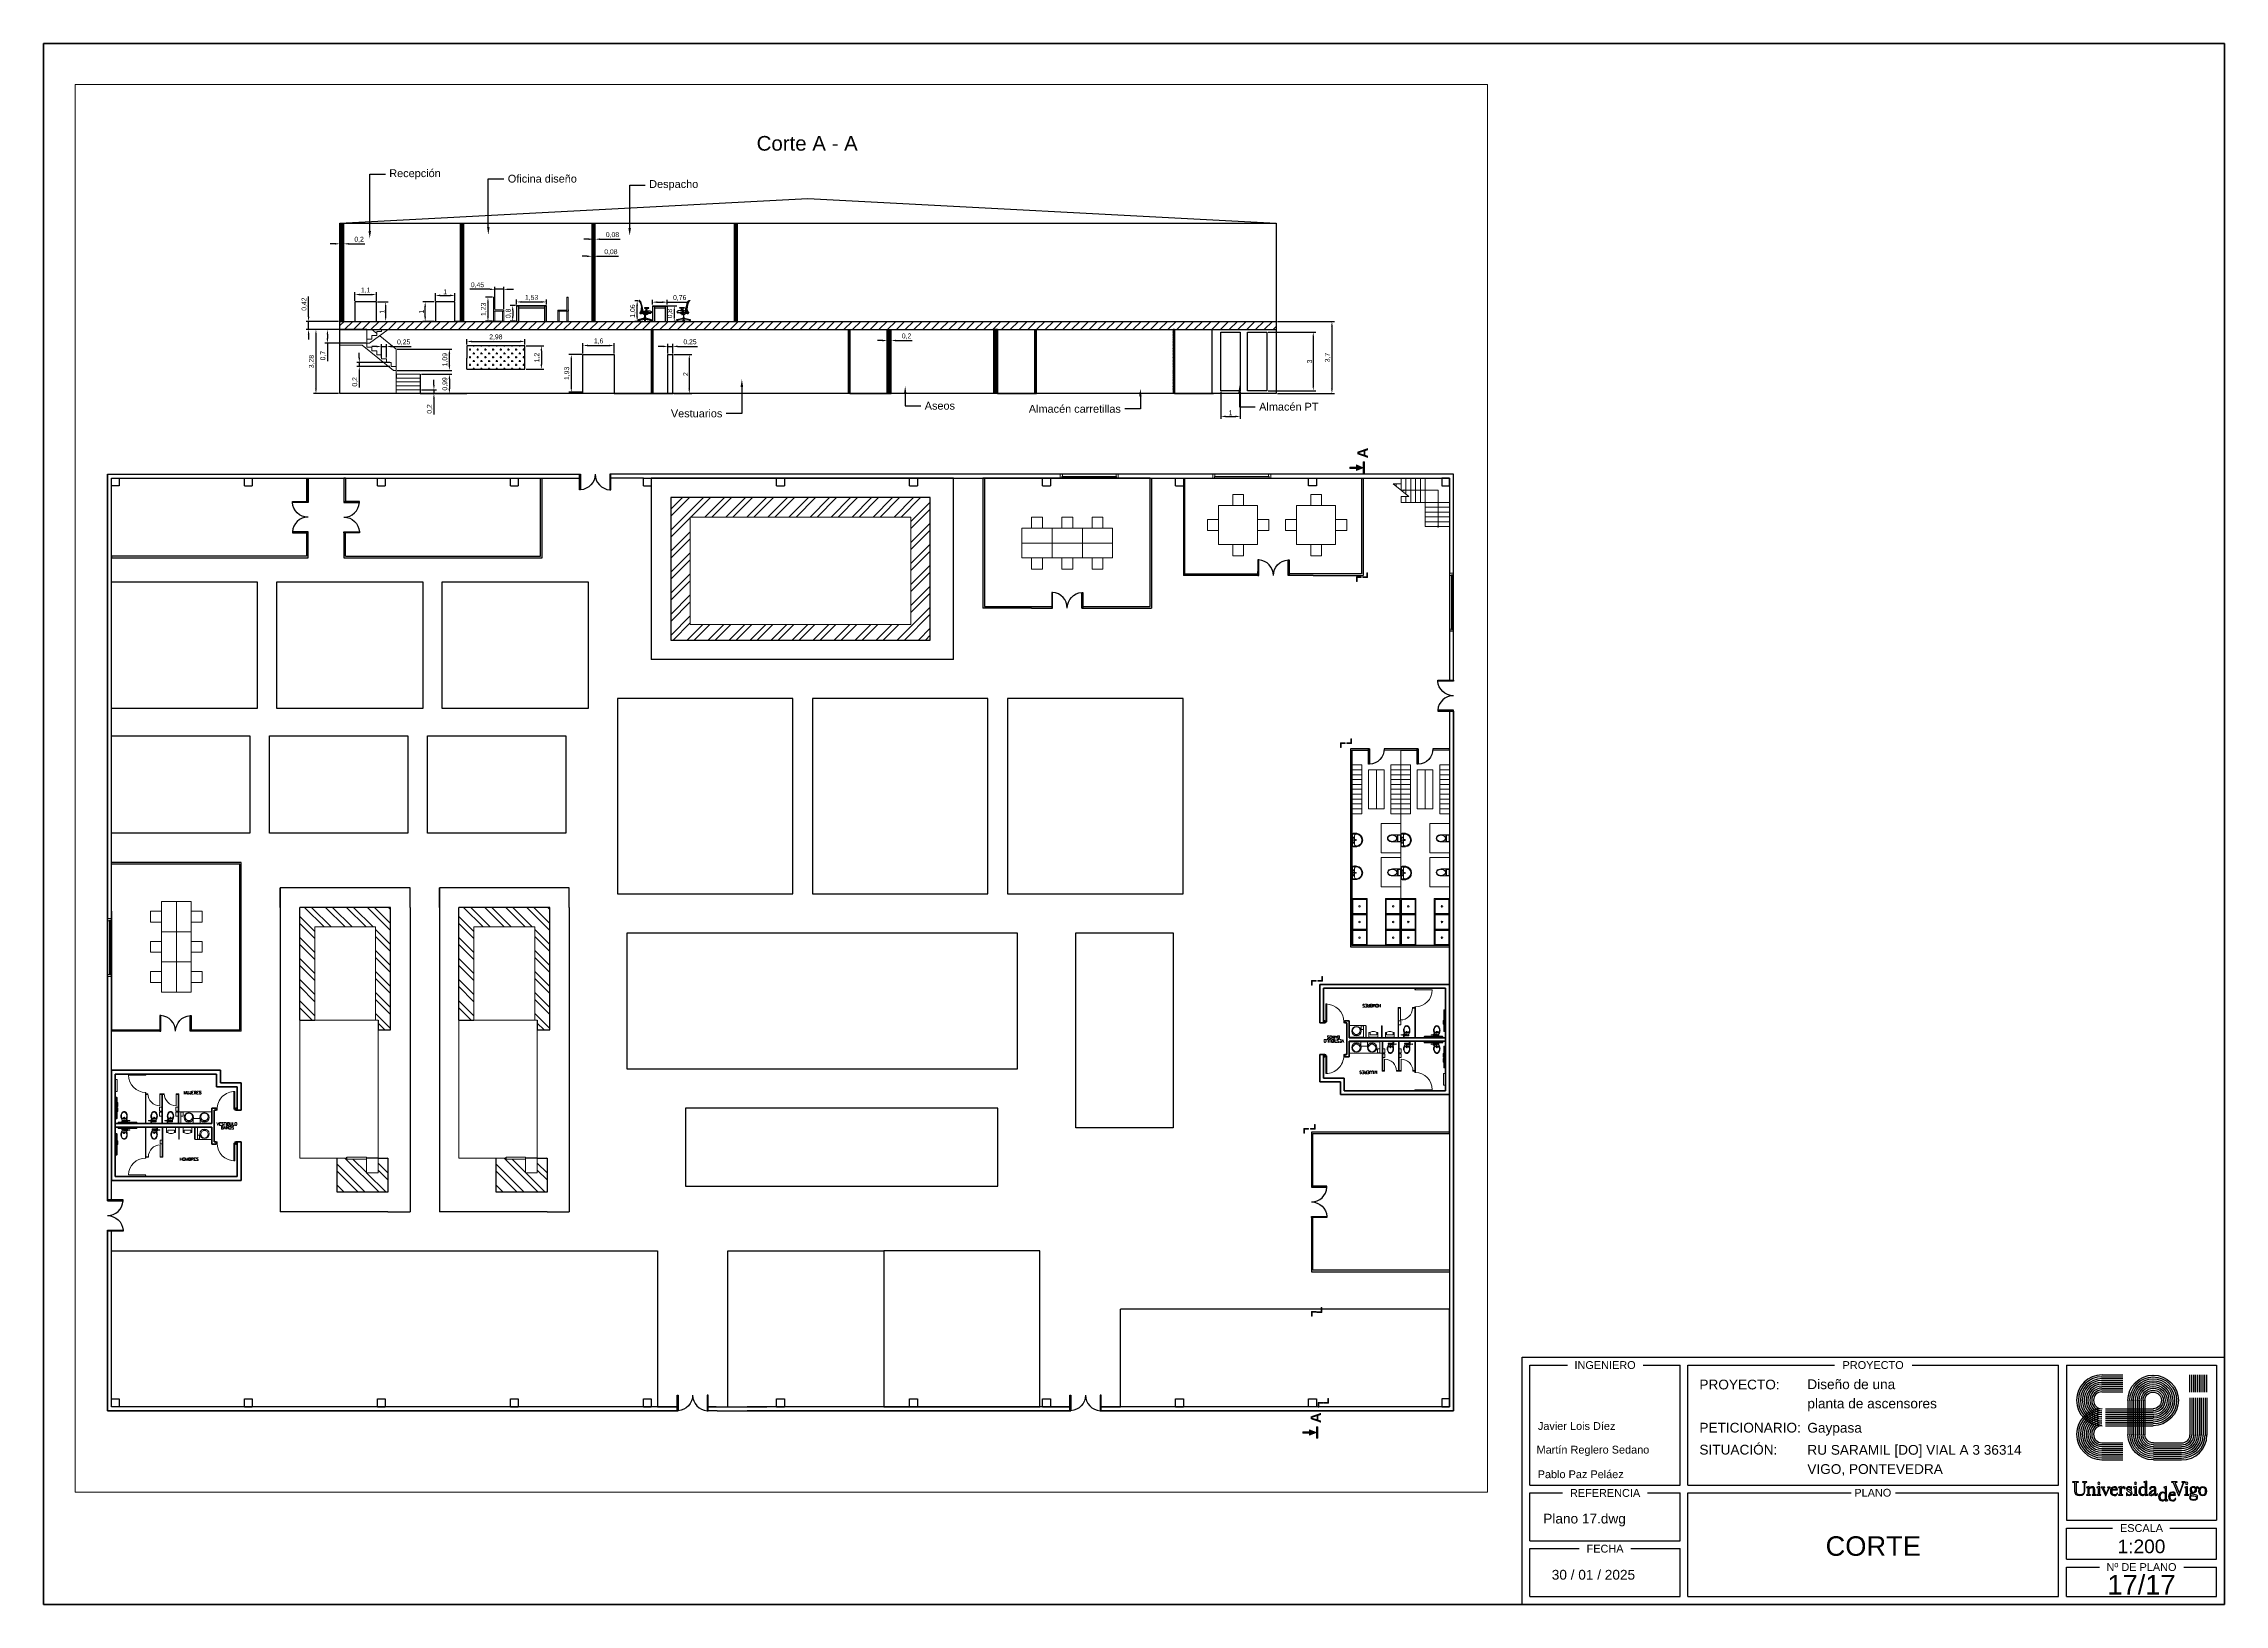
# Paper-space layout 'A2_PDF-Encuad' of a CAD drawing. Header units: millimetres. Extents: x 24 to 583, y 9 to 409.
# The model-space entities are those that its viewports show. They can reach past a viewport. Long polylines and large blocks are cut down to what shows.
import ezdxf
from ezdxf import colors
from ezdxf.entities.mleader import LeaderData, LeaderLine
from ezdxf.enums import TextEntityAlignment as Align
from ezdxf.math import Vec2, Vec3

# ---------------------------------------------------------------- set-up
doc = ezdxf.new("R2010")
doc.units = ezdxf.units.MM
for name, pattern in [('CONTINU', [0, 0]), ('CONTINUA', [0]), ('HIDDEN2', [0.1875, 0.125, -0.0625]), ('MORSE_D', [31.75, 12.7, -6.35, 0, -6.35, 0, -6.35])]:
    doc.linetypes.add(name, pattern=pattern)
for name, color, linetype in [('082009 Linde Antigua', 104, 'Continuous'), ('Cajetin.Logos', 7, 'Continuous'), ('CARPINTERIA', 255, 'Continuous'), ('PUERTAS', 7, 'Continuous')]:
    doc.layers.add(name, color=color, linetype=linetype)
for name, color, linetype, lineweight in [('A-MOBILIARIO FIJO', 23, 'Continuous', 5), ('A-MUROS', 51, 'Continuous', 40), ('A-PUERTAS', 31, 'Continuous', 13), ('A-TEXTO AREAS', 253, 'Continuous', 15), ('Borde Formato', 7, 'Continuous', 50), ('Cajetin.Lineas', 7, 'CONTINUA', 25), ('Cajetin.Textos', 7, 'CONTINUA', 25), ('Cajetin.Titulos', 7, 'CONTINUA', 25), ('Puertas y mobiliario', 7, 'Continuous', 25), ('Ventana grafica 1', 7, 'Continuous', 25)]:
    doc.layers.add(name, color=color, linetype=linetype, lineweight=lineweight)
doc.styles.add('LETREOS', font='simplex8.shx', dxfattribs={"height": 0.15})
doc.styles.get("Standard").update_dxf_attribs({"font": 'arial.ttf'})
doc.dimstyles.new('ISO-25', dxfattribs={"dimtxt": 2.5, "dimasz": 2.5, "dimexe": 1.25, "dimexo": 0.625, "dimtad": 1, "dimtxsty": 'Standard', "dimcen": 2.5, "dimadec": 0, "dimazin": 0, "dimtfac": 1, "dimtmove": 0, "dimatfit": 3, "dimfxl": 1, "dimarcsym": 0})
pattern_1 = [(135, (25385.311, -22362.619), (-5.3881537, -5.3881537), []), (135, (25385.311, -22359.027), (-5.3881537, -5.3881537), [])]
pattern_2 = [(135, (25466.911, -22362.619), (-5.3881537, -5.3881537), []), (135, (25466.911, -22359.027), (-5.3881537, -5.3881537), [])]
pattern_3 = [(45, (-1.67774, -34.07064), (-0.57249133, 0.57249133), []), (45, (-1.2961, -34.07064), (-0.57249133, 0.57249133), [])]

# ---------------------------------------------------------------- blocks, each defined once
blk = doc.blocks.new('AG131')
for p, q in [((0.033, -0.5), (0.033, 0.5)), ((0.033, 0.5), (0.833, 0.5)), ((0.833, 0.375), (0.448, 0.375)), ((0.448, 0.375), (0.448, -0.375)), ((0.833, 0.5), (0.833, 0.375)), ((0.833, 0.437), (1.004, 0.118)), ((0.033, -0.5), (0.833, -0.5)), ((0.833, -0.375), (0.448, -0.375)), ((0.833, -0.437), (1.004, -0.118)), ((0.833, -0.5), (0.833, -0.375))]:
    blk.add_line(p, q)
blk.add_arc((0.784, 0), 0.25, 331.83304, 28.16696)
blk = doc.blocks.new('A1138DA', base_point=(8, 4.5))
for p, q in [((8.1, 4.6), (8.05, 4.6)), ((8.05, 4.6), (8.05, 4.4)), ((8.05, 4.4), (8.1, 4.4)), ((8.1, 4.4), (8.1, 4.6))]:
    blk.add_line(p, q)
for centre, radius in [((8.5, 4.5), 0.5), ((8.55, 4.5), 0.4)]:
    blk.add_circle(centre, radius)
blk = doc.blocks.new('37int 12')
at = {"layer": 'A-PUERTAS', "linetype": 'ByBlock'}
for points in [[(323.652, 21.756), (323.703, 21.756), (323.703, 21.873), (323.652, 21.873)], [(323.754, 21.815), (323.754, 20.9), (323.703, 20.9), (323.703, 21.815)], [(324.618, 21.756), (324.668, 21.756), (324.668, 21.873), (324.618, 21.873)]]:
    blk.add_lwpolyline(points, close=True, dxfattribs=at)
blk.add_arc((323.703, 21.815), 0.914, 270, 0, dxfattribs=at)
blk = doc.blocks.new('inodoro baño publico')
at = {"layer": 'A-MOBILIARIO FIJO', "ltscale": 0.001}
for p, q in [((-0.169, 0.066), (-0.169, -0.011)), ((-0.168, 0.066), (-0.168, -0.011)), ((-0.166, 0.079), (-0.166, 0.066)), ((-0.134, 0.079), (-0.134, 0.066)), ((-0.132, 0.066), (-0.132, -0.011)), ((-0.131, 0.066), (-0.131, -0.011)), ((-0.085, 0), (0.085, 0)), ((-0.294, -0.055), (-0.294, -0.055)), ((-0.189, -0.05), (-0.284, -0.045)), ((-0.189, -0.052), (-0.284, -0.047)), ((-0.189, -0.058), (-0.284, -0.063)), ((-0.189, -0.06), (-0.284, -0.065)), ((-0.122, -0.04), (-0.108, -0.04)), ((-0.122, -0.071), (-0.108, -0.071)), ((-0.044, -0.036), (-0.108, -0.036)), ((-0.044, -0.074), (-0.108, -0.074)), ((-0.093, -0.079), (-0.093, -0.074)), ((-0.092, -0.079), (-0.092, -0.074)), ((-0.085, -0.001), (0.085, -0.001)), ((-0.044, -0.04), (-0.03, -0.04)), ((-0.044, -0.071), (-0.03, -0.071)), ((0.001, -0.036), (-0.03, -0.036)), ((0.001, -0.074), (-0.03, -0.074)), ((0.092, -0.079), (0.092, -0.071)), ((0.093, -0.079), (0.093, -0.071))]:
    blk.add_line(p, q, dxfattribs=at)
for points in [[(-0.112, 0.094), (-0.188, 0.094), (-0.188, 0.081), (-0.112, 0.081), (-0.112, 0.094)], [(-0.122, 0.079), (-0.178, 0.079), (-0.178, 0.066), (-0.122, 0.066), (-0.122, 0.079)], [(-0.178, -0.036), (-0.189, -0.036), (-0.189, -0.074), (-0.178, -0.074), (-0.178, -0.036)], [(-0.122, -0.011), (-0.178, -0.011), (-0.178, -0.099), (-0.122, -0.099), (-0.122, -0.011)], [(-0.122, -0.027), (-0.122, -0.084), (-0.108, -0.084), (-0.108, -0.027), (-0.122, -0.027)], [(-0.044, -0.027), (-0.044, -0.084), (-0.03, -0.084), (-0.03, -0.027), (-0.044, -0.027)]]:
    blk.add_lwpolyline(points, dxfattribs=at)
for points in [[(-0.113, 0.093), (-0.187, 0.093), (-0.187, 0.082), (-0.113, 0.082)], [(-0.123, 0.078), (-0.177, 0.078), (-0.177, 0.067), (-0.123, 0.067)], [(-0.179, -0.037), (-0.188, -0.037), (-0.188, -0.073), (-0.179, -0.073)], [(-0.123, -0.012), (-0.177, -0.012), (-0.177, -0.098), (-0.123, -0.098)], [(-0.121, -0.028), (-0.121, -0.083), (-0.109, -0.083), (-0.109, -0.028)], [(-0.043, -0.028), (-0.043, -0.083), (-0.031, -0.083), (-0.031, -0.028)]]:
    blk.add_lwpolyline(points, close=True, dxfattribs=at)
for centre, radius in [((0.001, -0.206), 0.0298), ((0.001, -0.206), 0.0288), ((0.058, -0.052), 0.0096)]:
    blk.add_circle(centre, radius, dxfattribs=at)
for centre, radius, start, end in [((-0.085, -0.025), 0.025, 90, 184.6199), ((-0.284, -0.055), 0.01, 88.5679, 180), ((-0.284, -0.055), 0.01, 180, 271.4321), ((-0.284, -0.055), 0.008, 88.5679, 180), ((-0.284, -0.055), 0.008, 180, 271.4321), ((0.194, -0.291), 0.359, 164.4287, 180.0082), ((0.127, -0.291), 0.292, 180, 197.2579), ((0.194, -0.291), 0.358, 164.4287, 180.0082), ((0.127, -0.291), 0.291, 180, 197.2579), ((0.065, -0.262), 0.227, 138.7035, 162.7421), ((0.118, -0.304), 0.28, 195.3318, 212.9791), ((0.065, -0.262), 0.226, 138.7035, 162.7421), ((0.118, -0.304), 0.279, 195.3318, 212.9791), ((0.017, -0.291), 0.155, 157.3484, 179.9533), ((0.127, -0.291), 0.265, 180, 197.2579), ((0.017, -0.291), 0.154, 157.3484, 179.9533), ((0.127, -0.291), 0.264, 180, 197.2579), ((-0.011, -0.28), 0.124, 132.3178, 157.1642), ((0.119, -0.303), 0.253, 195.098, 212.5016), ((-0.011, -0.28), 0.123, 132.3178, 157.1642), ((0.119, -0.303), 0.252, 195.098, 212.5016), ((-0.085, -0.025), 0.024, 90, 184.6199), ((-0.085, -0.025), 0.025, 202.092, 206.9055), ((-0.143, -0.079), 0.05, 318.7035, 360), ((-0.143, -0.079), 0.051, 318.7035, 360), ((-0.004, -0.272), 0.124, 110.3998, 137.0732), ((0.06, -0.342), 0.183, 212.0544, 233.9659), ((-0.004, -0.272), 0.123, 110.3998, 137.0732), ((0.06, -0.342), 0.182, 212.0544, 233.9659), ((0, -0.242), 0.0977, 90, 118.9112), ((0, -0.242), 0.0967, 90, 118.9112), ((0.001, -0.055), 0.0288, 221.2951, 138.7049), ((0, -0.242), 0.0977, 61.0888, 90), ((0, -0.242), 0.0967, 61.0888, 90), ((0.001, -0.055), 0.019, 270, 90), ((0.004, -0.272), 0.124, 42.9268, 69.6002), ((0.004, -0.272), 0.123, 42.9268, 69.6002), ((-0.06, -0.342), 0.182, 306.0341, 327.9456), ((-0.06, -0.342), 0.183, 306.0341, 327.9456), ((0.085, -0.025), 0.025, 319.4189, 90), ((0.085, -0.025), 0.024, 319.4189, 90), ((0.139, -0.071), 0.0471, 139.4189, 179.0898), ((0.143, -0.079), 0.051, 180, 221.2965), ((0.139, -0.071), 0.0461, 139.4189, 179.0898), ((0.143, -0.079), 0.05, 180, 221.2965), ((0.011, -0.28), 0.123, 22.8358, 47.6822), ((-0.119, -0.303), 0.252, 327.4984, 344.902), ((0.011, -0.28), 0.124, 22.8358, 47.6822), ((-0.119, -0.303), 0.253, 327.4984, 344.902), ((-0.065, -0.262), 0.226, 17.2579, 41.2965), ((-0.065, -0.262), 0.227, 17.2579, 41.2965), ((-0.118, -0.304), 0.279, 327.0209, 344.6682), ((-0.118, -0.304), 0.28, 327.0209, 344.6682), ((-0.017, -0.291), 0.154, 0.0467, 22.6516), ((-0.127, -0.291), 0.264, 342.7421, 360), ((-0.017, -0.291), 0.155, 0.0467, 22.6516), ((-0.127, -0.291), 0.265, 342.7421, 360), ((-0.194, -0.291), 0.358, 359.9918, 15.5713), ((-0.127, -0.291), 0.291, 342.7421, 360), ((-0.194, -0.291), 0.359, 359.9918, 15.5713), ((-0.127, -0.291), 0.292, 342.7421, 360), ((0.06, -0.342), 0.21, 212.7314, 234.9862), ((0.06, -0.342), 0.209, 212.7314, 234.9862), ((0, -0.405), 0.125, 241.0888, 270), ((0, -0.405), 0.124, 241.0888, 270), ((0, -0.405), 0.0967, 241.0888, 270), ((0, -0.405), 0.0977, 241.0888, 270), ((0, -0.405), 0.0967, 270, 298.9112), ((0, -0.405), 0.0977, 270, 298.9112), ((0, -0.405), 0.124, 270, 298.9112), ((0, -0.405), 0.125, 270, 298.9112), ((-0.06, -0.342), 0.209, 305.0138, 327.2686), ((-0.06, -0.342), 0.21, 305.0138, 327.2686)]:
    blk.add_arc(centre, radius, start, end, dxfattribs=at)
blk = doc.blocks.new('bn07')
at = {"layer": 'A-MOBILIARIO FIJO'}
for p, q in [((2.407, 5.93), (1.543, 5.93)), ((2.407, 5.964), (2.407, 5.93)), ((2.432, 5.964), (2.407, 5.964)), ((2.432, 5.93), (2.407, 5.93)), ((2.432, 5.964), (2.432, 5.93)), ((2.407, 5.047), (2.407, 3.448)), ((2.432, 5.047), (2.407, 5.047)), ((2.432, 5.047), (2.432, 3.448)), ((2.432, 4.973), (2.534, 4.973)), ((2.432, 4.973), (2.432, 4.948)), ((2.432, 4.948), (2.534, 4.948)), ((2.534, 4.973), (2.534, 4.948)), ((3.143, 4.973), (3.143, 4.948)), ((3.143, 4.973), (3.372, 4.973)), ((3.143, 4.973), (3.143, 4.364)), ((3.143, 4.948), (3.372, 4.948)), ((3.245, 4.948), (3.245, 3.448)), ((3.245, 4.948), (3.27, 4.948)), ((3.27, 4.948), (3.27, 3.448)), ((3.372, 4.973), (3.372, 4.948)), ((3.982, 4.973), (3.982, 4.948)), ((3.982, 4.973), (4.109, 4.973)), ((3.982, 4.973), (3.982, 4.364)), ((3.982, 4.948), (4.109, 4.948)), ((4.109, 4.948), (4.109, 4.973)), ((4.226, 4.059), (5.807, 4.059)), ((4.34, 4.033), (4.34, 3.839)), ((2.407, 1.681), (2.407, 3.27)), ((2.432, 1.681), (2.432, 3.27)), ((3.267, 1.747), (3.267, 3.27)), ((3.293, 1.747), (3.293, 3.27)), ((4.113, 2.655), (4.113, 3.27)), ((4.138, 2.655), (4.138, 3.27)), ((4.922, 3.27), (4.922, 2.655)), ((5.179, 2.85), (5.179, 2.656)), ((3.166, 1.747), (3.166, 2.357)), ((4.138, 2.655), (4.113, 2.655)), ((4.922, 2.655), (4.947, 2.655)), ((5.065, 2.636), (5.807, 2.636)), ((2.432, 1.681), (2.407, 1.681)), ((2.432, 1.747), (2.556, 1.747)), ((2.432, 1.722), (2.432, 1.747)), ((2.432, 1.722), (2.556, 1.722)), ((2.556, 1.722), (2.556, 1.747)), ((3.166, 1.722), (3.166, 1.747)), ((3.166, 1.747), (3.293, 1.747)), ((3.166, 1.722), (3.293, 1.722)), ((3.267, 1.747), (3.293, 1.747)), ((3.293, 1.722), (3.293, 1.747)), ((2.407, 0.817), (1.543, 0.817)), ((2.432, 0.817), (2.407, 0.817)), ((2.432, 0.79), (2.407, 0.79)), ((2.407, 0.734), (2.407, 0.79)), ((2.407, 0.734), (2.432, 0.734)), ((2.432, 0.734), (2.432, 0.79))]:
    blk.add_line(p, q, dxfattribs=at)
at = {"layer": 'A-MOBILIARIO FIJO', "linetype": 'ByBlock'}
for p, q in [((0.959, 5.702), (0.858, 5.702)), ((0.959, 5.093), (0.959, 5.702)), ((0.959, 5.093), (0.858, 5.093))]:
    blk.add_line(p, q, dxfattribs=at)
at = {"layer": 'A-MOBILIARIO FIJO', "linetype": 'Continuous'}
for p, q in [((4.947, 2.636), (4.947, 3.269)), ((5.065, 3.269), (5.065, 2.636)), ((5.065, 2.636), (4.947, 2.636))]:
    blk.add_line(p, q, dxfattribs=at)
at = {"layer": 'A-MOBILIARIO FIJO'}
blk.add_lwpolyline([(4.109, 4.948), (4.083, 4.948), (4.083, 3.456), (4.109, 3.456)], close=True, dxfattribs=at)
for points in [[(0.87, 3.693), (0.921, 3.693, 0.414214), (0.946, 3.718), (0.946, 4.785, 0.414214), (0.921, 4.811), (0.87, 4.811)], [(0.997, 3.449), (0.997, 3.5, -0.414214), (1.023, 3.525), (1.937, 3.525, -0.414214), (1.962, 3.5), (1.962, 3.449)], [(0.997, 3.449), (0.997, 3.5, -0.414214), (1.023, 3.525), (1.937, 3.525, -0.414214), (1.962, 3.5), (1.962, 3.449)], [(0.997, 3.27), (0.997, 3.22, 0.414214), (1.023, 3.194), (1.937, 3.194, 0.414214), (1.962, 3.22), (1.962, 3.27)], [(0.87, 2.948), (0.921, 2.948, -0.414214), (0.946, 2.922), (0.946, 1.856, -0.414214), (0.921, 1.83), (0.87, 1.83)]]:
    blk.add_lwpolyline(points, format="xyb", dxfattribs=at)
for points in [[(0.87, 3.731), (0.908, 3.731), (0.908, 4.772), (0.87, 4.772)], [(0.908, 4.525), (0.871, 4.525)], [(0.946, 4.331), (0.985, 4.331), (0.985, 4.525), (0.946, 4.525)], [(0.871, 4.331), (0.908, 4.331)], [(0.908, 4.263), (0.871, 4.263)], [(0.871, 4.068), (0.908, 4.068)], [(0.946, 4.068), (0.985, 4.068), (0.985, 4.263), (0.946, 4.263)], [(3.245, 4.093), (3.131, 4.093), (3.131, 4.288), (3.245, 4.288)], [(3.245, 4.093), (3.131, 4.093), (3.131, 4.288), (3.245, 4.288)], [(3.245, 3.839), (3.131, 3.839), (3.131, 4.033), (3.245, 4.033)], [(3.245, 3.839), (3.131, 3.839), (3.131, 4.033), (3.245, 4.033)], [(4.083, 4.093), (3.969, 4.093), (3.969, 4.288), (4.083, 4.288)], [(4.083, 3.839), (3.969, 3.839), (3.969, 4.033), (4.083, 4.033)], [(4.34, 3.839), (4.226, 3.839), (4.226, 4.033), (4.34, 4.033)], [(4.34, 3.839), (4.226, 3.839), (4.226, 4.033), (4.34, 4.033)], [(1.035, 3.449), (1.035, 3.487), (1.924, 3.487), (1.924, 3.449)], [(1.035, 3.449), (1.035, 3.487), (1.924, 3.487), (1.924, 3.449)], [(1.035, 3.27), (1.035, 3.232), (1.924, 3.232), (1.924, 3.27)], [(0.87, 2.91), (0.908, 2.91), (0.908, 1.868), (0.87, 1.868)], [(5.179, 2.656), (5.065, 2.656), (5.065, 2.85), (5.179, 2.85)], [(5.179, 2.656), (5.065, 2.656), (5.065, 2.85), (5.179, 2.85)], [(0.871, 2.573), (0.908, 2.573)], [(0.908, 2.378), (0.871, 2.378)], [(0.946, 2.573), (0.985, 2.573), (0.985, 2.378), (0.946, 2.378)], [(3.267, 2.602), (3.153, 2.602), (3.153, 2.408), (3.267, 2.408)], [(3.267, 2.602), (3.153, 2.602), (3.153, 2.408), (3.267, 2.408)]]:
    blk.add_lwpolyline(points, dxfattribs=at)
at = {"layer": 'A-MOBILIARIO FIJO', "linetype": 'Continuous'}
blk.add_lwpolyline([(4.109, 4.059), (4.226, 4.059), (4.226, 3.449), (4.109, 3.449)], close=True, dxfattribs=at)
at = {"layer": 'A-MOBILIARIO FIJO', "linetype": 'HIDDEN2'}
blk.add_lwpolyline([(4.858, 3.449), (4.858, 3.703), (5.201, 3.703), (5.201, 3.449)], close=True, dxfattribs=at)
at = {"layer": 'A-MOBILIARIO FIJO', "linetype": 'ByBlock'}
for points in [[(5.807, 3.449), (5.807, 3.475), (4.226, 3.475), (4.226, 3.449)], [(5.807, 3.269), (5.807, 3.244), (5.065, 3.244), (5.065, 3.269)]]:
    blk.add_lwpolyline(points, dxfattribs=at)
at = {"layer": 'A-MOBILIARIO FIJO'}
for centre, radius, start, end in [((2.423, 5.927), 0.88, 179.8201, 268.9299), ((3.143, 4.973), 0.61, 180, 270), ((3.982, 4.973), 0.61, 180, 270), ((3.166, 1.747), 0.61, 90, 180), ((2.407, 0.817), 0.864, 90, 180)]:
    blk.add_arc(centre, radius, start, end, dxfattribs=at)
at = {"layer": 'A-MUROS', "linetype": 'Continuous'}
for p, q in [((6.249, 6.184), (0.658, 6.184)), ((0.658, 6.184), (0.658, 0.534)), ((0.858, 0.734), (0.858, 5.984)), ((0.858, 5.984), (6.049, 5.984)), ((6.049, 5.984), (6.049, 5.333)), ((6.249, 6.184), (6.249, 5.533)), ((7.312, 5.533), (6.249, 5.533)), ((7.312, 4.13), (7.312, 5.533)), ((6.049, 5.333), (7.112, 5.333)), ((7.112, 5.333), (7.112, 4.13)), ((5.807, 3.449), (5.807, 4.248)), ((6.026, 4.248), (5.807, 4.248)), ((5.925, 2.511), (5.925, 4.13)), ((6.026, 4.13), (5.925, 4.13)), ((6.026, 4.13), (6.026, 4.248)), ((7.042, 4.248), (7.042, 4.13)), ((7.112, 4.248), (7.042, 4.248)), ((7.112, 4.13), (7.312, 4.13)), ((5.807, 3.448), (0.858, 3.448)), ((5.807, 3.27), (0.858, 3.27)), ((5.807, 2.393), (5.807, 3.269)), ((5.807, 2.393), (6.026, 2.393)), ((5.925, 2.511), (6.026, 2.511)), ((6.026, 2.511), (6.026, 2.393)), ((7.112, 2.511), (7.042, 2.511)), ((7.042, 2.511), (7.042, 2.393)), ((7.112, 2.393), (7.042, 2.393)), ((7.312, 2.511), (7.112, 2.511)), ((7.112, 2.511), (7.112, 0.734)), ((0.658, 0.534), (7.312, 0.534)), ((7.112, 0.734), (0.858, 0.734))]:
    blk.add_line(p, q, dxfattribs=at)
at = {"layer": 'A-MUROS'}
blk.add_line((7.312, 2.511), (7.312, 0.534), dxfattribs=at)
at = {"layer": 'A-MUROS', "linetype": 'Continuous'}
blk.add_lwpolyline([(7.112, 4.13), (7.042, 4.13)], dxfattribs=at)
at = {"layer": 'A-MOBILIARIO FIJO', "rotation": 180}
blk.add_blockref('inodoro baño publico', (1.308, 3.542), dxfattribs=at)
at = {"layer": 'A-MOBILIARIO FIJO', "xscale": -1, "rotation": 180}
for p in [(2.85, 3.542), (3.688, 3.542)]:
    blk.add_blockref('inodoro baño publico', p, dxfattribs=at)
at = {"layer": 'A-MOBILIARIO FIJO', "extrusion": (0, 0, -1), "xscale": 0.4826000000014119, "yscale": 0.4826000000014119, "zscale": -0.4826}
for p, rotation in [((-4.628, 3.528), 90), ((-5.431, 3.167), 270)]:
    blk.add_blockref('A1138DA', p, dxfattribs=dict(at, rotation=rotation))
at = {"layer": 'A-MOBILIARIO FIJO'}
for name, p, xscale, yscale, zscale, rotation in [('A1138DA', (5.431, 3.528), 0.4826000000014119, 0.4826000000014119, 0.4826000000014119, 90), ('AG131', (3.715, 3.256), 0.3047999999969306, 0.4572000000030129, 0.6096, 270), ('AG131', (4.56, 3.256), 0.3047999999969306, 0.4572000000030129, 0.6096, 270)]:
    blk.add_blockref(name, p, dxfattribs=dict(at, xscale=xscale, yscale=yscale, zscale=zscale, rotation=rotation))
at = {"layer": 'A-MOBILIARIO FIJO', "xscale": -1}
for p in [(1.308, 3.176), (2.85, 3.176)]:
    blk.add_blockref('inodoro baño publico', p, dxfattribs=at)
at = {"layer": 'A-PUERTAS', "linetype": 'ByBlock', "rotation": 179.999999999987}
blk.add_blockref('37int 12', (330.695, 26.003), dxfattribs=at)
at = {"layer": 'A-PUERTAS', "linetype": 'ByBlock', "extrusion": (0, 0, -1), "zscale": -0.9999999999999998}
blk.add_blockref('37int 12', (-330.695, -19.363), dxfattribs=at)
at = {"layer": 'A-TEXTO AREAS', "linetype": 'ByBlock', "style": 'LETREOS'}
for s, p in [('MUJERES', (4.365, 4.966)), ('VESTIBULO', (6.062, 3.359)), ('BAÑOS', (6.275, 3.162)), ('HOMBRES', (4.165, 1.552))]:
    blk.add_text(s, height=0.15, dxfattribs=at).set_placement(p)
blk = doc.blocks.new('A$C35D072BF')
for p, q in [((0.8, 0.778), (0, 0.778)), ((0, 0), (0, 0.778)), ((0.76, 0.738), (0.04, 0.738)), ((0.04, 0.738), (0.04, 0.04)), ((0.76, 0.04), (0.76, 0.738)), ((0.8, 0), (0.8, 0.778)), ((0.04, 0.04), (0.76, 0.04)), ((0.8, 0), (0, 0))]:
    blk.add_line(p, q)
blk.add_circle((0.4, 0.389), 0.04)
blk = doc.blocks.new('A$C238C3AFD')
at = {"lineweight": 5}
for p, q in [((0, 0.246), (0, 0.68)), ((0.024, 0.666), (0, 0.68)), ((0, 0.68), (0.361, 0.68)), ((0.024, 0.535), (0, 0.492)), ((0.361, 0.492), (0, 0.492)), ((0.024, 0.68), (0.337, 0.68)), ((0.024, 0.535), (0.024, 0.666)), ((0.024, 0.666), (0.337, 0.666)), ((0.337, 0.535), (0.024, 0.535)), ((0.337, 0.666), (0.361, 0.68)), ((0.337, 0.666), (0.337, 0.535)), ((0.337, 0.535), (0.361, 0.492)), ((0.361, 0.246), (0.361, 0.68))]:
    blk.add_line(p, q, dxfattribs=at)
blk.add_ellipse((0.18, 0.246), major_axis=(0, 0.246), ratio=0.7331, start_param=1.570796, end_param=4.712389, dxfattribs=at)
blk.add_open_spline([(0.18, 0.472), (0.174, 0.472), (0.167, 0.472), (0.152, 0.469), (0.144, 0.467), (0.128, 0.46), (0.12, 0.456), (0.104, 0.445), (0.097, 0.439), (0.082, 0.425), (0.075, 0.417), (0.063, 0.4), (0.057, 0.391), (0.046, 0.37), (0.042, 0.36), (0.033, 0.337), (0.03, 0.326), (0.025, 0.301), (0.023, 0.289), (0.02, 0.264), (0.02, 0.251), (0.02, 0.226), (0.021, 0.213), (0.025, 0.189), (0.028, 0.177), (0.034, 0.153), (0.038, 0.142), (0.047, 0.12), (0.052, 0.11), (0.064, 0.091), (0.07, 0.082), (0.084, 0.066), (0.091, 0.059), (0.106, 0.046), (0.113, 0.041), (0.129, 0.032), (0.138, 0.028), (0.154, 0.023), (0.162, 0.021), (0.179, 0.02), (0.187, 0.02), (0.204, 0.022), (0.213, 0.024), (0.229, 0.03), (0.237, 0.034), (0.253, 0.044), (0.261, 0.05), (0.276, 0.064), (0.283, 0.072), (0.296, 0.089), (0.302, 0.098), (0.313, 0.118), (0.318, 0.129), (0.326, 0.151), (0.33, 0.163), (0.336, 0.187), (0.338, 0.2), (0.341, 0.225), (0.341, 0.238), (0.341, 0.264), (0.34, 0.276), (0.336, 0.301), (0.334, 0.314), (0.327, 0.338), (0.324, 0.349), (0.314, 0.371), (0.309, 0.382), (0.298, 0.401), (0.291, 0.41), (0.278, 0.426), (0.27, 0.434), (0.255, 0.446), (0.248, 0.452), (0.231, 0.461), (0.223, 0.464), (0.207, 0.47), (0.198, 0.471), (0.187, 0.472), (0.184, 0.472), (0.18, 0.472)], degree=3, knots=[0, 0, 0, 0, 0.129187, 0.129187, 0.292984, 0.292984, 0.456781, 0.456781, 0.620578, 0.620578, 0.784375, 0.784375, 0.948173, 0.948173, 1.11197, 1.11197, 1.275767, 1.275767, 1.439564, 1.439564, 1.603361, 1.603361, 1.767159, 1.767159, 1.930956, 1.930956, 2.094753, 2.094753, 2.25855, 2.25855, 2.422347, 2.422347, 2.586144, 2.586144, 2.749942, 2.749942, 2.913739, 2.913739, 3.077536, 3.077536, 3.241333, 3.241333, 3.406995, 3.406995, 3.572656, 3.572656, 3.738317, 3.738317, 3.903979, 3.903979, 4.06964, 4.06964, 4.235301, 4.235301, 4.400963, 4.400963, 4.566624, 4.566624, 4.732286, 4.732286, 4.897947, 4.897947, 5.063608, 5.063608, 5.22927, 5.22927, 5.394931, 5.394931, 5.560592, 5.560592, 5.726254, 5.726254, 5.891915, 5.891915, 6.057576, 6.057576, 6.223238, 6.223238, 6.283185, 6.283185, 6.283185, 6.283185], dxfattribs=at)
blk = doc.blocks.new('bn-14')
for p, q in [((-0.329, 0), (0.328, 0)), ((-0.291, -0.028), (-0.152, -0.028)), ((-0.232, -0.135), (0.232, -0.135)), ((-0.154, -0.039), (-0.154, -0.124)), ((-0.15, -0.039), (-0.15, -0.124)), ((-0.148, -0.025), (0.148, -0.025)), ((0.15, -0.039), (0.15, -0.124)), ((0.291, -0.028), (0.152, -0.028)), ((0.154, -0.039), (0.154, -0.124))]:
    blk.add_line(p, q)
for centre in [(-0.1, -0.07), (0.1, -0.07)]:
    blk.add_circle(centre, 0.015)
for centre, radius, start, end in [((-0.329, -0.01), 0.01, 90, 170.4361), ((0.328, -0.01), 0.01, 8.4763, 90), ((0.5, -0.15), 0.85, 170.4361, 186.4738), ((0.502, -0.134), 0.85, 171.5237, 185.8861), ((0, -0.202), 0.347, 187.0913, 352.9087), ((0, -0.185), 0.345, 185.9873, 354.0127), ((0.5, -0.15), 0.809, 171.9736, 186.4738), ((-0.232, -0.21), 0.075, 90, 184.723), ((0, -0.202), 0.306, 187.0913, 352.8682), ((-0.291, -0.038), 0.01, 90, 171.9736), ((-0.152, -0.026), 0.002, 270, 345.5225), ((-0.148, -0.027), 0.002, 90, 165.5225), ((0, -0.2), 0.023, 90, 270), ((0, -0.07), 0.0175, 90, 270), ((0, -0.07), 0.0175, 270, 90), ((0, -0.2), 0.023, 270, 90), ((0.148, -0.027), 0.002, 14.4775, 90), ((0.152, -0.026), 0.002, 194.4775, 270), ((0.232, -0.21), 0.075, 355.277, 90), ((0.291, -0.038), 0.01, 8.0264, 90), ((-0.5, -0.15), 0.809, 353.5262, 8.0264), ((-0.5, -0.15), 0.85, 353.5262, 9.5639), ((-0.502, -0.134), 0.85, 354.1139, 8.4763)]:
    blk.add_arc(centre, radius, start, end)
blk = doc.blocks.new('puerta corredor')
at = {"layer": 'PUERTAS', "color": 7, "lineweight": 5}
for p, q in [((1081.33, 1709.67, 4.66), (1081.9, 1709.67, 4.66)), ((1081.33, 1709.34, 4.66), (1081.65, 1709.34, 4.66)), ((1081.33, 1701.38, 4.66), (1081.33, 1709.34, 4.66)), ((1081.65, 1709.34, 4.66), (1081.65, 1701.38, 4.66)), ((1081.72, 1701.32, 4.66), (1081.72, 1709.41, 4.66)), ((1081.9, 1709.41, 4.66), (1081.9, 1701.32, 4.66)), ((1081.65, 1701.38, 4.66), (1081.33, 1701.38, 4.66)), ((1081.33, 1701.38, 4.66), (1081.33, 1701.05, 4.66)), ((1081.33, 1701.05, 4.66), (1081.9, 1701.05, 4.66)), ((1081.65, 1701.32, 4.66), (1081.65, 1701.38, 4.66)), ((1081.9, 1701.32, 4.66), (1081.65, 1701.32, 4.66)), ((1081.9, 1701.05, 4.66), (1081.9, 1701.32, 4.66))]:
    blk.add_line(p, q, dxfattribs=at)
blk = doc.blocks.new('Puerta garaje')
at = {"layer": 'PUERTAS', "color": 7, "lineweight": 5}
for p, q in [((1081.33, 1709.67, 4.66), (1081.33, 1709.34, 4.66)), ((1081.9, 1709.67, 4.66), (1081.9, 1709.41, 4.66)), ((1081.65, 1709.34, 4.66), (1081.65, 1709.41, 4.66)), ((1081.9, 1709.41, 4.66), (1081.65, 1709.41, 4.66))]:
    blk.add_line(p, q, dxfattribs=at)
at = {"layer": 'PUERTAS', "color": 250, "lineweight": 5}
blk.add_blockref('puerta corredor', (0, 0), dxfattribs=at)
blk = doc.blocks.new('*D11')
at = {"color": 0, "lineweight": -2, "transparency": 16777216}
for p, q in [((3181.09, 1565.92), (3181.09, 1568.42)), ((3174.74, 1563.42), (3182.34, 1563.42)), ((3181.09, 1563.42), (3181.09, 1561.43)), ((3174.74, 1561.43), (3182.34, 1561.43)), ((3181.09, 1558.93), (3181.09, 1550.66))]:
    blk.add_line(p, q, dxfattribs=at)
at = {"color": 0, "transparency": 16777216}
for points in [[(3180.67, 1565.92), (3181.51, 1565.92), (3181.09, 1563.42)], [(3180.67, 1558.93), (3181.51, 1558.93), (3181.09, 1561.43)]]:
    blk.add_solid(points, dxfattribs=at)
at = {"layer": 'Defpoints', "color": 0, "transparency": 16777216}
for p in [(3174.11, 1563.42), (3174.11, 1561.43), (3181.09, 1561.43)]:
    blk.add_point(p, dxfattribs=at)
at = {"color": 0, "transparency": 16777216, "insert": (3178.96, 1553.54), "char_height": 2.5, "attachment_point": 5, "rotation": 90}
blk.add_mtext('0,2', dxfattribs=at)
blk = doc.blocks.new('*D12')
at = {"color": 0, "lineweight": -2, "transparency": 16777216}
for p, q in [((3174.74, 1571.37), (3190.28, 1571.37)), ((3189.03, 1568.87), (3189.03, 1563.93)), ((3174.74, 1561.43), (3190.28, 1561.43))]:
    blk.add_line(p, q, dxfattribs=at)
at = {"color": 0, "transparency": 16777216}
for points in [[(3188.61, 1568.87), (3189.45, 1568.87), (3189.03, 1571.37)], [(3188.61, 1563.93), (3189.45, 1563.93), (3189.03, 1561.43)]]:
    blk.add_solid(points, dxfattribs=at)
at = {"layer": 'Defpoints', "color": 0, "transparency": 16777216}
for p in [(3174.11, 1571.37), (3174.11, 1561.43), (3189.03, 1561.43)]:
    blk.add_point(p, dxfattribs=at)
at = {"color": 0, "transparency": 16777216, "insert": (3186.9, 1566.4), "char_height": 2.5, "attachment_point": 5, "rotation": 90}
blk.add_mtext('0,99', dxfattribs=at)
blk = doc.blocks.new('*D13')
at = {"color": 0, "lineweight": -2, "transparency": 16777216}
for p, q in [((3162.31, 1584.3), (3190.28, 1584.3)), ((3189.03, 1575.86), (3189.03, 1581.8)), ((3162.31, 1573.36), (3190.28, 1573.36))]:
    blk.add_line(p, q, dxfattribs=at)
at = {"color": 0, "transparency": 16777216}
for points in [[(3188.61, 1581.8), (3189.45, 1581.8), (3189.03, 1584.3)], [(3188.61, 1575.86), (3189.45, 1575.86), (3189.03, 1573.36)]]:
    blk.add_solid(points, dxfattribs=at)
at = {"layer": 'Defpoints', "color": 0, "transparency": 16777216}
for p in [(3161.68, 1584.3), (3189.03, 1584.3), (3161.68, 1573.36)]:
    blk.add_point(p, dxfattribs=at)
at = {"color": 0, "transparency": 16777216, "insert": (3186.9, 1578.83), "char_height": 2.5, "attachment_point": 5, "rotation": 90}
blk.add_mtext('1,09', dxfattribs=at)
blk = doc.blocks.new('*D14')
at = {"color": 0, "lineweight": -2, "transparency": 16777216}
for p, q in [((3146.15, 1594.24), (3125.25, 1594.24)), ((3126.5, 1591.74), (3126.5, 1589.78)), ((3146.15, 1587.28), (3125.25, 1587.28)), ((3126.5, 1587.28), (3126.5, 1578))]:
    blk.add_line(p, q, dxfattribs=at)
at = {"color": 0, "transparency": 16777216}
for points in [[(3126.08, 1591.74), (3126.91, 1591.74), (3126.5, 1594.24)], [(3126.08, 1589.78), (3126.91, 1589.78), (3126.5, 1587.28)]]:
    blk.add_solid(points, dxfattribs=at)
at = {"layer": 'Defpoints', "color": 0, "transparency": 16777216}
for p in [(3126.5, 1594.24), (3146.77, 1594.24), (3146.77, 1587.28)]:
    blk.add_point(p, dxfattribs=at)
at = {"color": 0, "transparency": 16777216, "insert": (3124.37, 1580.9), "char_height": 2.5, "attachment_point": 5, "rotation": 90}
blk.add_mtext('0,7', dxfattribs=at)
blk = doc.blocks.new('*D15')
at = {"color": 0, "lineweight": -2, "transparency": 16777216}
for p, q in [((3142.84, 1579.84), (3142.84, 1582.34)), ((3158.57, 1577.34), (3141.59, 1577.34)), ((3142.84, 1577.34), (3142.84, 1575.35)), ((3158.57, 1575.35), (3141.59, 1575.35)), ((3142.84, 1572.85), (3142.84, 1564.57))]:
    blk.add_line(p, q, dxfattribs=at)
at = {"color": 0, "transparency": 16777216}
for points in [[(3142.43, 1579.84), (3143.26, 1579.84), (3142.84, 1577.34)], [(3142.43, 1572.85), (3143.26, 1572.85), (3142.84, 1575.35)]]:
    blk.add_solid(points, dxfattribs=at)
at = {"layer": 'Defpoints', "color": 0, "transparency": 16777216}
for p in [(3159.2, 1577.34), (3142.84, 1575.35), (3159.2, 1575.35)]:
    blk.add_point(p, dxfattribs=at)
at = {"color": 0, "transparency": 16777216, "insert": (3140.72, 1567.46), "char_height": 2.5, "attachment_point": 5, "rotation": 90}
blk.add_mtext('0,2', dxfattribs=at)
blk = doc.blocks.new('*D16')
at = {"color": 0, "lineweight": -2, "transparency": 16777216}
for p, q in [((3154.23, 1579.95), (3154.23, 1586.82)), ((3156.71, 1579.95), (3156.71, 1586.82)), ((3151.73, 1585.57), (3149.23, 1585.57)), ((3154.23, 1585.57), (3156.71, 1585.57)), ((3159.21, 1585.57), (3169.48, 1585.57))]:
    blk.add_line(p, q, dxfattribs=at)
at = {"color": 0, "transparency": 16777216}
for points in [[(3151.73, 1585.99), (3151.73, 1585.16), (3154.23, 1585.57)], [(3159.21, 1585.99), (3159.21, 1585.16), (3156.71, 1585.57)]]:
    blk.add_solid(points, dxfattribs=at)
at = {"layer": 'Defpoints', "color": 0, "transparency": 16777216}
for p in [(3156.71, 1585.57), (3154.23, 1579.33), (3156.71, 1579.33)]:
    blk.add_point(p, dxfattribs=at)
at = {"color": 0, "transparency": 16777216, "insert": (3165.59, 1587.7), "char_height": 2.5, "attachment_point": 5}
blk.add_mtext('0,25', dxfattribs=at)
blk = doc.blocks.new('*D17')
at = {"color": 0, "lineweight": -2, "transparency": 16777216}
for p, q in [((3132.23, 1594.24), (3119.37, 1594.24)), ((3120.62, 1591.74), (3120.62, 1563.93)), ((3132.23, 1561.43), (3119.37, 1561.43))]:
    blk.add_line(p, q, dxfattribs=at)
at = {"color": 0, "transparency": 16777216}
for points in [[(3120.2, 1591.74), (3121.03, 1591.74), (3120.62, 1594.24)], [(3120.2, 1563.93), (3121.03, 1563.93), (3120.62, 1561.43)]]:
    blk.add_solid(points, dxfattribs=at)
at = {"layer": 'Defpoints', "color": 0, "transparency": 16777216}
for p in [(3132.85, 1594.24), (3120.62, 1561.43), (3132.85, 1561.43)]:
    blk.add_point(p, dxfattribs=at)
at = {"color": 0, "transparency": 16777216, "insert": (3118.49, 1577.83), "char_height": 2.5, "attachment_point": 5, "rotation": 90}
blk.add_mtext('3,28', dxfattribs=at)
blk = doc.blocks.new('*D18')
at = {"color": 0, "lineweight": -2, "transparency": 16777216}
for p, q in [((3116.84, 1600.93), (3116.84, 1611.15)), ((3132.23, 1598.43), (3115.59, 1598.43)), ((3116.84, 1594.24), (3116.84, 1598.43)), ((3132.23, 1594.24), (3115.59, 1594.24)), ((3116.84, 1591.74), (3116.84, 1589.24))]:
    blk.add_line(p, q, dxfattribs=at)
at = {"color": 0, "transparency": 16777216}
for points in [[(3116.42, 1600.93), (3117.26, 1600.93), (3116.84, 1598.43)], [(3116.42, 1591.74), (3117.26, 1591.74), (3116.84, 1594.24)]]:
    blk.add_solid(points, dxfattribs=at)
at = {"layer": 'Defpoints', "color": 0, "transparency": 16777216}
for p in [(3116.84, 1598.43), (3132.85, 1598.43), (3132.85, 1594.24)]:
    blk.add_point(p, dxfattribs=at)
at = {"color": 0, "transparency": 16777216, "insert": (3114.71, 1607.29), "char_height": 2.5, "attachment_point": 5, "rotation": 90}
blk.add_mtext('0,42', dxfattribs=at)
blk = doc.blocks.new('of05-3')
for p, q in [((0.541, 0.499), (0.541, 0.477)), ((0.554, 0.491), (0.554, 0.499)), ((0.864, 0.651), (0.864, 0.796)), ((0.889, 0.795), (0.889, 0.651)), ((1.2, 0.491), (1.2, 0.499)), ((1.212, 0.499), (1.212, 0.477))]:
    blk.add_line(p, q)
blk.add_lwpolyline([(0.892, 0.551), (1.194, 0.504), (1.194, 0.499), (1.2, 0.499), (1.212, 0.499), (1.219, 0.499), (1.219, 0.526), (0.901, 0.601), (0.853, 0.601), (0.535, 0.526), (0.535, 0.499), (0.541, 0.499), (0.554, 0.499), (0.56, 0.499), (0.56, 0.504), (0.862, 0.551)])
for points in [[(0.86, 0.601), (0.893, 0.601), (0.89, 0.499), (0.863, 0.499)], [(0.885, 0.499), (0.868, 0.499), (0.868, 0.495), (0.885, 0.495)]]:
    blk.add_lwpolyline(points, close=True)
for centre, radius in [((0.568, 0.466), 0.0286), ((0.948, 0.808), 0.0254), ((1.186, 0.466), 0.0286)]:
    blk.add_circle(centre, radius)
for centre, radius, start, end in [((0.861, 0.643), 0.00839, 90, 180), ((0.859, 0.489), 0.00606, 90, 180), ((0.892, 0.643), 0.00839, 360, 90), ((0.894, 0.489), 0.00606, 0, 90), ((0.859, 0.443), 0.00606, 180, 270), ((0.894, 0.443), 0.00606, 270, 0)]:
    blk.add_arc(centre, radius, start, end)
for points, degree in [([(0.632, 0.876), (0.623, 0.876), (0.613, 0.878), (0.609, 0.885), (0.627, 0.898), (0.68, 0.932), (0.708, 0.963), (0.717, 1.004), (0.712, 1.081), (0.694, 1.19), (0.659, 1.33), (0.629, 1.418), (0.611, 1.443), (0.589, 1.47), (0.563, 1.482), (0.561, 1.492), (0.567, 1.502), (0.586, 1.508), (0.615, 1.494), (0.649, 1.457), (0.662, 1.427), (0.689, 1.357), (0.718, 1.256), (0.748, 1.14), (0.767, 1.024), (0.766, 0.984), (0.754, 0.957), (0.735, 0.926), (0.696, 0.889), (0.667, 0.877), (0.641, 0.875), (0.632, 0.876)], 3), ([(0.639, 0.906), (0.661, 0.94), (0.679, 0.978), (0.694, 1.019), (0.702, 1.072), (0.702, 1.138)], 3), ([(0.672, 0.928), (0.689, 0.959), (0.701, 1.004), (0.708, 1.048), (0.709, 1.062), (0.709, 1.091)], 3), ([(0.75, 0.844), (0.71, 0.839), (0.668, 0.831), (0.633, 0.834), (0.621, 0.85), (0.627, 0.876)], 3), ([(0.655, 0.877), (0.653, 0.867), (0.654, 0.861), (0.661, 0.858), (0.677, 0.861), (0.716, 0.867), (0.751, 0.87), (0.784, 0.873)], 3), ([(0.926, 0.796), (0.903, 0.795), (0.869, 0.795), (0.816, 0.801), (0.801, 0.808), (0.802, 0.823), (0.807, 0.841), (0.805, 0.845), (0.79, 0.844), (0.76, 0.843), (0.749, 0.843), (0.748, 0.849), (0.75, 0.858), (0.755, 0.866), (0.772, 0.869), (0.79, 0.875), (0.796, 0.88), (0.801, 0.885)], 3), ([(0.853, 0.601), (0.853, 0.622), (0.853, 0.643)], 2), ([(0.853, 0.489), (0.853, 0.466), (0.853, 0.443)], 2), ([(0.894, 0.495), (0.877, 0.495), (0.859, 0.495)], 2), ([(0.861, 0.651), (0.877, 0.651), (0.892, 0.651)], 2), ([(0.901, 0.643), (0.901, 0.622), (0.901, 0.601)], 2), ([(0.901, 0.443), (0.901, 0.466), (0.901, 0.489)], 2), ([(0.859, 0.437), (0.877, 0.437), (0.894, 0.437)], 2)]:
    blk.add_open_spline(points, degree=degree)
for points, degree, knots in [([(0.885, 0.881), (0.869, 0.881), (0.852, 0.882), (0.797, 0.888), (0.778, 0.901), (0.775, 0.927), (0.788, 0.949), (0.818, 0.964), (0.88, 0.975), (0.908, 0.978)], 3, [2.435024, 2.435024, 2.435024, 2.435024, 2.513833, 2.513833, 2.711142, 2.908452, 3.105761, 3.30307, 3.48849, 3.48849, 3.48849, 3.48849]), ([(0.908, 1.11), (0.923, 1.072), (0.927, 1.058), (0.923, 1.042), (0.911, 0.99), (0.898, 0.937), (0.886, 0.885), (0.882, 0.868), (0.883, 0.853), (0.888, 0.842), (0.897, 0.842), (0.902, 0.842), (0.908, 0.842), (0.913, 0.842), (0.924, 0.842), (0.925, 0.856), (0.923, 0.868), (0.923, 0.875), (0.938, 0.93), (0.952, 0.981), (0.966, 1.031), (0.974, 1.058), (0.989, 1.084), (1.01, 1.11)], 3, [-0.235727, -0.235727, -0.235727, -0.235727, 0, 0, 0, 0.528966, 0.528966, 0.528966, 0.615268, 0.701569, 0.701569, 0.701569, 0.756832, 0.756832, 0.756832, 0.809227, 0.861621, 0.914015, 0.914015, 1.429339, 1.429339, 1.429339, 1.73107, 1.73107, 1.73107, 1.73107]), ([(0.924, 0.863), (0.937, 0.863), (0.986, 0.862), (1.081, 0.861), (1.129, 0.861), (1.178, 0.868), (1.182, 0.87), (1.169, 0.874), (1.15, 0.88), (1.112, 0.881), (1.067, 0.881), (1.061, 0.883), (1.052, 0.892), (1.043, 0.903), (1.029, 0.904), (1.002, 0.904), (0.991, 0.904), (0.983, 0.895), (0.972, 0.884), (0.962, 0.88), (0.95, 0.88), (0.932, 0.881), (0.925, 0.881)], 3, [0.366066, 0.366066, 0.366066, 0.366066, 0.409512, 0.514728, 0.619944, 0.72516, 0.830376, 0.935592, 1.040808, 1.146024, 1.25124, 1.356457, 1.461673, 1.566889, 1.672105, 1.777321, 1.882537, 1.987753, 2.092969, 2.198185, 2.303401, 2.357781, 2.357781, 2.357781, 2.357781]), ([(0.952, 0.981), (0.967, 0.982), (1.013, 0.982), (1.13, 0.981), (1.202, 0.954), (1.218, 0.931), (1.218, 0.898), (1.202, 0.875), (1.18, 0.87)], 3, [3.592702, 3.592702, 3.592702, 3.592702, 3.697688, 3.894997, 4.092306, 4.289615, 4.486925, 4.684234, 4.684234, 4.684234, 4.684234]), ([(0.802, 0.89), (0.808, 0.878), (0.824, 0.867), (0.84, 0.866), (0.857, 0.865), (0.883, 0.864)], 3, [-0.0462802, -0.0462802, -0.0462802, -0.0462802, 0.0649018, 0.1895308, 0.3141597, 0.3141597, 0.3141597, 0.3141597]), ([(0.974, 0.804), (1.013, 0.826), (1.053, 0.847), (1.06, 0.85), (1.06, 0.861)], 2, [0.0747509, 0.0747509, 0.0747509, 0.3700391, 0.3700391, 0.4291436, 0.4291436, 0.4291436])]:
    blk.add_open_spline(points, degree=degree, knots=knots)
blk.add_rational_spline([(0.859, 1.11), (0.846, 1.11), (0.846, 1.123), (0.846, 1.135), (0.859, 1.135), (0.96, 1.135), (1.062, 1.135), (1.075, 1.135), (1.075, 1.123), (1.075, 1.11), (1.062, 1.11), (0.96, 1.11), (0.859, 1.11)], [1, 0.707106781187, 1, 0.707106781187, 1, 1, 1, 0.707106781187, 1, 0.707106781187, 1, 1, 1], degree=2, knots=[0, 0, 0, 0.06545, 0.06545, 0.1309, 0.1309, 0.797566, 0.797566, 0.863016, 0.863016, 0.928466, 0.928466, 1.595133, 1.595133, 1.595133])
blk = doc.blocks.new('*D43')
at = {"color": 0, "lineweight": -2, "transparency": 16777216}
for p, q in [((3608.76, 1592.92), (3633.15, 1592.92)), ((3631.9, 1590.42), (3631.9, 1565.42)), ((3608.76, 1562.92), (3633.15, 1562.92))]:
    blk.add_line(p, q, dxfattribs=at)
at = {"color": 0, "transparency": 16777216}
for points in [[(3631.49, 1590.42), (3632.32, 1590.42), (3631.9, 1592.92)], [(3631.49, 1565.42), (3632.32, 1565.42), (3631.9, 1562.92)]]:
    blk.add_solid(points, dxfattribs=at)
at = {"layer": 'Defpoints', "color": 0, "transparency": 16777216}
for p in [(3608.14, 1592.92), (3608.14, 1562.92), (3631.9, 1562.92)]:
    blk.add_point(p, dxfattribs=at)
at = {"color": 0, "transparency": 16777216, "insert": (3630, 1577.92), "char_height": 2.5, "attachment_point": 5, "rotation": 90}
blk.add_mtext('3', dxfattribs=at)
blk = doc.blocks.new('*D44')
at = {"color": 0, "lineweight": -2, "transparency": 16777216}
for p, q in [((3613.48, 1598.43), (3642.71, 1598.43)), ((3641.46, 1595.93), (3641.46, 1563.93)), ((3613.48, 1561.43), (3642.71, 1561.43))]:
    blk.add_line(p, q, dxfattribs=at)
at = {"color": 0, "transparency": 16777216}
for points in [[(3641.05, 1595.93), (3641.88, 1595.93), (3641.46, 1598.43)], [(3641.05, 1563.93), (3641.88, 1563.93), (3641.46, 1561.43)]]:
    blk.add_solid(points, dxfattribs=at)
at = {"layer": 'Defpoints', "color": 0, "transparency": 16777216}
for p in [(3612.85, 1598.43), (3612.85, 1561.43), (3641.46, 1561.43)]:
    blk.add_point(p, dxfattribs=at)
at = {"color": 0, "transparency": 16777216, "insert": (3639.34, 1579.93), "char_height": 2.5, "attachment_point": 5, "rotation": 90}
blk.add_mtext('3,7', dxfattribs=at)
blk = doc.blocks.new('*D45')
at = {"color": 0, "lineweight": -2, "transparency": 16777216}
for p, q in [((3584.49, 1562.32), (3584.49, 1548.49)), ((3594.49, 1562.32), (3594.49, 1548.49)), ((3586.99, 1549.74), (3591.99, 1549.74))]:
    blk.add_line(p, q, dxfattribs=at)
at = {"color": 0, "transparency": 16777216}
for points in [[(3586.99, 1550.15), (3586.99, 1549.32), (3584.49, 1549.74)], [(3591.99, 1550.15), (3591.99, 1549.32), (3594.49, 1549.74)]]:
    blk.add_solid(points, dxfattribs=at)
at = {"layer": 'Defpoints', "color": 0, "transparency": 16777216}
for p in [(3584.49, 1562.94), (3594.49, 1562.94), (3594.49, 1549.74)]:
    blk.add_point(p, dxfattribs=at)
at = {"color": 0, "transparency": 16777216, "insert": (3589.49, 1551.62), "char_height": 2.5, "attachment_point": 5}
blk.add_mtext('1', dxfattribs=at)
blk = doc.blocks.new('*D46')
at = {"color": 0, "lineweight": -2, "transparency": 16777216}
for p, q in [((3301.01, 1582.06), (3301.01, 1586.89)), ((3303.51, 1582.06), (3303.51, 1586.89)), ((3298.51, 1585.64), (3296.01, 1585.64)), ((3301.01, 1585.64), (3303.51, 1585.64)), ((3306.01, 1585.64), (3316.27, 1585.64))]:
    blk.add_line(p, q, dxfattribs=at)
at = {"color": 0, "transparency": 16777216}
for points in [[(3298.51, 1586.05), (3298.51, 1585.22), (3301.01, 1585.64)], [(3306.01, 1586.05), (3306.01, 1585.22), (3303.51, 1585.64)]]:
    blk.add_solid(points, dxfattribs=at)
at = {"layer": 'Defpoints', "color": 0, "transparency": 16777216}
for p in [(3301.01, 1581.43), (3303.51, 1585.64), (3303.51, 1581.43)]:
    blk.add_point(p, dxfattribs=at)
at = {"color": 0, "transparency": 16777216, "insert": (3312.39, 1587.77), "char_height": 2.5, "attachment_point": 5}
blk.add_mtext('0,25', dxfattribs=at)
blk = doc.blocks.new('*D47')
at = {"color": 0, "lineweight": -2, "transparency": 16777216}
for p, q in [((3304.13, 1581.43), (3313.26, 1581.43)), ((3312.01, 1578.93), (3312.01, 1563.93)), ((3304.13, 1561.43), (3313.26, 1561.43))]:
    blk.add_line(p, q, dxfattribs=at)
at = {"color": 0, "transparency": 16777216}
for points in [[(3311.59, 1578.93), (3312.42, 1578.93), (3312.01, 1581.43)], [(3311.59, 1563.93), (3312.42, 1563.93), (3312.01, 1561.43)]]:
    blk.add_solid(points, dxfattribs=at)
at = {"layer": 'Defpoints', "color": 0, "transparency": 16777216}
for p in [(3303.51, 1581.43), (3303.51, 1561.43), (3312.01, 1561.43)]:
    blk.add_point(p, dxfattribs=at)
at = {"color": 0, "transparency": 16777216, "insert": (3310.13, 1571.43), "char_height": 2.5, "attachment_point": 5, "rotation": 90}
blk.add_mtext('2', dxfattribs=at)
blk = doc.blocks.new('*D48')
at = {"color": 0, "lineweight": -2, "transparency": 16777216}
for p, q in [((3197.94, 1586.56), (3197.94, 1589.41)), ((3200.44, 1588.16), (3225.27, 1588.16)), ((3227.77, 1586.56), (3227.77, 1589.41))]:
    blk.add_line(p, q, dxfattribs=at)
at = {"color": 0, "transparency": 16777216}
for points in [[(3200.44, 1588.58), (3200.44, 1587.74), (3197.94, 1588.16)], [(3225.27, 1588.58), (3225.27, 1587.74), (3227.77, 1588.16)]]:
    blk.add_solid(points, dxfattribs=at)
at = {"layer": 'Defpoints', "color": 0, "transparency": 16777216}
for p in [(3197.94, 1585.93), (3227.77, 1588.16), (3227.77, 1585.93)]:
    blk.add_point(p, dxfattribs=at)
at = {"color": 0, "transparency": 16777216, "insert": (3212.85, 1590.29), "char_height": 2.5, "attachment_point": 5}
blk.add_mtext('2,98', dxfattribs=at)
blk = doc.blocks.new('*D49')
at = {"color": 0, "lineweight": -2, "transparency": 16777216}
for p, q in [((3228.39, 1585.93), (3237.42, 1585.93)), ((3236.17, 1583.43), (3236.17, 1576.43)), ((3228.39, 1573.93), (3237.42, 1573.93))]:
    blk.add_line(p, q, dxfattribs=at)
at = {"color": 0, "transparency": 16777216}
for points in [[(3235.76, 1583.43), (3236.59, 1583.43), (3236.17, 1585.93)], [(3235.76, 1576.43), (3236.59, 1576.43), (3236.17, 1573.93)]]:
    blk.add_solid(points, dxfattribs=at)
at = {"layer": 'Defpoints', "color": 0, "transparency": 16777216}
for p in [(3227.77, 1585.93), (3227.77, 1573.93), (3236.17, 1573.93)]:
    blk.add_point(p, dxfattribs=at)
at = {"color": 0, "transparency": 16777216, "insert": (3234.05, 1579.93), "char_height": 2.5, "attachment_point": 5, "rotation": 90}
blk.add_mtext('1,2', dxfattribs=at)
blk = doc.blocks.new('*D50')
at = {"color": 0, "lineweight": -2, "transparency": 16777216}
for p, q in [((3257.51, 1582.06), (3257.51, 1587.34)), ((3260.01, 1586.09), (3271.01, 1586.09)), ((3273.51, 1582.06), (3273.51, 1587.34))]:
    blk.add_line(p, q, dxfattribs=at)
at = {"color": 0, "transparency": 16777216}
for points in [[(3260.01, 1586.5), (3260.01, 1585.67), (3257.51, 1586.09)], [(3271.01, 1586.5), (3271.01, 1585.67), (3273.51, 1586.09)]]:
    blk.add_solid(points, dxfattribs=at)
at = {"layer": 'Defpoints', "color": 0, "transparency": 16777216}
for p in [(3273.51, 1586.09), (3257.51, 1581.43), (3273.51, 1581.43)]:
    blk.add_point(p, dxfattribs=at)
at = {"color": 0, "transparency": 16777216, "insert": (3265.51, 1588.21), "char_height": 2.5, "attachment_point": 5}
blk.add_mtext('1,6', dxfattribs=at)
blk = doc.blocks.new('*D51')
at = {"color": 0, "lineweight": -2, "transparency": 16777216}
for p, q in [((3256.88, 1581.43), (3250.28, 1581.43)), ((3251.53, 1578.93), (3251.53, 1564.65)), ((3256.88, 1562.15), (3250.28, 1562.15))]:
    blk.add_line(p, q, dxfattribs=at)
at = {"color": 0, "transparency": 16777216}
for points in [[(3251.11, 1578.93), (3251.95, 1578.93), (3251.53, 1581.43)], [(3251.11, 1564.65), (3251.95, 1564.65), (3251.53, 1562.15)]]:
    blk.add_solid(points, dxfattribs=at)
at = {"layer": 'Defpoints', "color": 0, "transparency": 16777216}
for p in [(3257.51, 1581.43), (3251.53, 1562.15), (3257.51, 1562.15)]:
    blk.add_point(p, dxfattribs=at)
at = {"color": 0, "transparency": 16777216, "insert": (3249.4, 1571.79), "char_height": 2.5, "attachment_point": 5, "rotation": 90}
blk.add_mtext('1,93', dxfattribs=at)
blk = doc.blocks.new('*D52')
at = {"color": 0, "lineweight": -2, "transparency": 16777216}
for p, q in [((3211.05, 1610.8), (3207.53, 1610.8)), ((3208.78, 1608.3), (3208.78, 1601.02)), ((3211.05, 1598.52), (3207.53, 1598.52))]:
    blk.add_line(p, q, dxfattribs=at)
at = {"color": 0, "transparency": 16777216}
for points in [[(3208.37, 1608.3), (3209.2, 1608.3), (3208.78, 1610.8)], [(3208.37, 1601.02), (3209.2, 1601.02), (3208.78, 1598.52)]]:
    blk.add_solid(points, dxfattribs=at)
at = {"layer": 'Defpoints', "color": 0, "transparency": 16777216}
for p in [(3211.68, 1610.8, 24.17), (3208.78, 1598.52), (3211.68, 1598.52, 24.17)]:
    blk.add_point(p, dxfattribs=at)
at = {"color": 0, "transparency": 16777216, "insert": (3206.66, 1604.66), "char_height": 2.5, "attachment_point": 5, "rotation": 90}
blk.add_mtext('1,23', dxfattribs=at)
blk = doc.blocks.new('*D53')
at = {"color": 0, "lineweight": -2, "transparency": 16777216}
for p, q in [((3209.83, 1614.89), (3199.56, 1614.89)), ((3212.33, 1604.96), (3212.33, 1616.14)), ((3216.85, 1614.89), (3212.33, 1614.89)), ((3216.85, 1604.96), (3216.85, 1616.14)), ((3219.35, 1614.89), (3221.85, 1614.89))]:
    blk.add_line(p, q, dxfattribs=at)
at = {"color": 0, "transparency": 16777216}
for points in [[(3209.83, 1615.3), (3209.83, 1614.47), (3212.33, 1614.89)], [(3219.35, 1615.3), (3219.35, 1614.47), (3216.85, 1614.89)]]:
    blk.add_solid(points, dxfattribs=at)
at = {"layer": 'Defpoints', "color": 0, "transparency": 16777216}
for p in [(3212.33, 1614.89), (3212.33, 1604.33, 24.17), (3216.85, 1604.33, 24.17)]:
    blk.add_point(p, dxfattribs=at)
at = {"color": 0, "transparency": 16777216, "insert": (3203.44, 1617.01), "char_height": 2.5, "attachment_point": 5}
blk.add_mtext('0,45', dxfattribs=at)
blk = doc.blocks.new('*D54')
at = {"color": 0, "lineweight": -2, "transparency": 16777216}
for p, q in [((3222.89, 1606.57), (3220.23, 1606.57)), ((3221.48, 1604.07), (3221.48, 1601.07)), ((3222.89, 1598.57), (3220.23, 1598.57))]:
    blk.add_line(p, q, dxfattribs=at)
at = {"color": 0, "transparency": 16777216}
for points in [[(3221.07, 1604.07), (3221.9, 1604.07), (3221.48, 1606.57)], [(3221.07, 1601.07), (3221.9, 1601.07), (3221.48, 1598.57)]]:
    blk.add_solid(points, dxfattribs=at)
at = {"layer": 'Defpoints', "color": 0, "transparency": 16777216}
for p in [(3223.51, 1606.57), (3221.48, 1598.57), (3223.51, 1598.57)]:
    blk.add_point(p, dxfattribs=at)
at = {"color": 0, "transparency": 16777216, "insert": (3219.36, 1602.57), "char_height": 2.5, "attachment_point": 5, "rotation": 90}
blk.add_mtext('0,8', dxfattribs=at)
blk = doc.blocks.new('*D55')
at = {"color": 0, "lineweight": -2, "transparency": 16777216}
for p, q in [((3223.51, 1607.19), (3223.51, 1609.68)), ((3226.01, 1608.43), (3236.33, 1608.43)), ((3238.83, 1607.19), (3238.83, 1609.68))]:
    blk.add_line(p, q, dxfattribs=at)
at = {"color": 0, "transparency": 16777216}
for points in [[(3226.01, 1608.84), (3226.01, 1608.01), (3223.51, 1608.43)], [(3236.33, 1608.84), (3236.33, 1608.01), (3238.83, 1608.43)]]:
    blk.add_solid(points, dxfattribs=at)
at = {"layer": 'Defpoints', "color": 0, "transparency": 16777216}
for p in [(3238.83, 1608.43), (3223.51, 1606.57), (3238.83, 1606.57)]:
    blk.add_point(p, dxfattribs=at)
at = {"color": 0, "transparency": 16777216, "insert": (3231.17, 1610.55), "char_height": 2.5, "attachment_point": 5}
blk.add_mtext('1,53', dxfattribs=at)
blk = doc.blocks.new('*D56')
at = {"color": 0, "lineweight": -2, "transparency": 16777216}
for p, q in [((3140.61, 1609.06), (3140.61, 1613.45)), ((3151.61, 1609.06), (3151.61, 1613.45)), ((3143.11, 1612.2), (3149.11, 1612.2))]:
    blk.add_line(p, q, dxfattribs=at)
at = {"color": 0, "transparency": 16777216}
for points in [[(3143.11, 1612.62), (3143.11, 1611.79), (3140.61, 1612.2)], [(3149.11, 1612.62), (3149.11, 1611.79), (3151.61, 1612.2)]]:
    blk.add_solid(points, dxfattribs=at)
at = {"layer": 'Defpoints', "color": 0, "transparency": 16777216}
for p in [(3140.61, 1608.43), (3151.61, 1612.2), (3151.61, 1608.43)]:
    blk.add_point(p, dxfattribs=at)
at = {"color": 0, "transparency": 16777216, "insert": (3146.11, 1614.33), "char_height": 2.5, "attachment_point": 5}
blk.add_mtext('1,1', dxfattribs=at)
blk = doc.blocks.new('*D57')
at = {"color": 0, "lineweight": -2, "transparency": 16777216}
for p, q in [((3152.24, 1608.43), (3157.6, 1608.43)), ((3156.35, 1605.93), (3156.35, 1600.93)), ((3152.24, 1598.43), (3157.6, 1598.43))]:
    blk.add_line(p, q, dxfattribs=at)
at = {"color": 0, "transparency": 16777216}
for points in [[(3155.94, 1605.93), (3156.77, 1605.93), (3156.35, 1608.43)], [(3155.94, 1600.93), (3156.77, 1600.93), (3156.35, 1598.43)]]:
    blk.add_solid(points, dxfattribs=at)
at = {"layer": 'Defpoints', "color": 0, "transparency": 16777216}
for p in [(3151.61, 1608.43), (3151.61, 1598.43), (3156.35, 1598.43)]:
    blk.add_point(p, dxfattribs=at)
at = {"color": 0, "transparency": 16777216, "insert": (3154.47, 1603.43), "char_height": 2.5, "attachment_point": 5, "rotation": 90}
blk.add_mtext('1', dxfattribs=at)
blk = doc.blocks.new('*D58')
at = {"color": 0, "lineweight": -2, "transparency": 16777216}
for p, q in [((3181.25, 1608.43), (3175.36, 1608.43)), ((3176.61, 1600.93), (3176.61, 1605.93)), ((3181.25, 1598.43), (3175.36, 1598.43))]:
    blk.add_line(p, q, dxfattribs=at)
at = {"color": 0, "transparency": 16777216}
for points in [[(3176.19, 1605.93), (3177.03, 1605.93), (3176.61, 1608.43)], [(3176.19, 1600.93), (3177.03, 1600.93), (3176.61, 1598.43)]]:
    blk.add_solid(points, dxfattribs=at)
at = {"layer": 'Defpoints', "color": 0, "transparency": 16777216}
for p in [(3176.61, 1608.43), (3181.87, 1608.43), (3181.87, 1598.43)]:
    blk.add_point(p, dxfattribs=at)
at = {"color": 0, "transparency": 16777216, "insert": (3174.73, 1603.43), "char_height": 2.5, "attachment_point": 5, "rotation": 90}
blk.add_mtext('1', dxfattribs=at)
blk = doc.blocks.new('*D59')
at = {"color": 0, "lineweight": -2, "transparency": 16777216}
for p, q in [((3181.87, 1609.06), (3181.87, 1613)), ((3191.87, 1609.06), (3191.87, 1613)), ((3184.37, 1611.75), (3189.37, 1611.75))]:
    blk.add_line(p, q, dxfattribs=at)
at = {"color": 0, "transparency": 16777216}
for points in [[(3184.37, 1612.17), (3184.37, 1611.34), (3181.87, 1611.75)], [(3189.37, 1612.17), (3189.37, 1611.34), (3191.87, 1611.75)]]:
    blk.add_solid(points, dxfattribs=at)
at = {"layer": 'Defpoints', "color": 0, "transparency": 16777216}
for p in [(3181.87, 1608.43), (3191.87, 1611.75), (3191.87, 1608.43)]:
    blk.add_point(p, dxfattribs=at)
at = {"color": 0, "transparency": 16777216, "insert": (3186.87, 1613.63), "char_height": 2.5, "attachment_point": 5}
blk.add_mtext('1', dxfattribs=at)
blk = doc.blocks.new('*D60')
at = {"color": 0, "lineweight": -2, "transparency": 16777216}
for p, q in [((3262.14, 1648.23), (3262.14, 1630.57)), ((3262.94, 1648.23), (3262.94, 1630.57)), ((3259.64, 1631.82), (3257.14, 1631.82)), ((3262.14, 1631.82), (3262.94, 1631.82)), ((3265.44, 1631.82), (3275.69, 1631.82))]:
    blk.add_line(p, q, dxfattribs=at)
at = {"color": 0, "transparency": 16777216}
for points in [[(3259.64, 1632.23), (3259.64, 1631.4), (3262.14, 1631.82)], [(3265.44, 1632.23), (3265.44, 1631.4), (3262.94, 1631.82)]]:
    blk.add_solid(points, dxfattribs=at)
at = {"layer": 'Defpoints', "color": 0, "transparency": 16777216}
for p in [(3262.14, 1648.85), (3262.94, 1648.85), (3262.94, 1631.82)]:
    blk.add_point(p, dxfattribs=at)
at = {"color": 0, "transparency": 16777216, "insert": (3271.82, 1633.94), "char_height": 2.5, "attachment_point": 5}
blk.add_mtext('0,08', dxfattribs=at)
blk = doc.blocks.new('*D61')
at = {"color": 0, "lineweight": -2, "transparency": 16777216}
for p, q in [((3260.44, 1640.59), (3257.94, 1640.59)), ((3262.94, 1641.21), (3262.94, 1641.84)), ((3262.94, 1640.59), (3263.74, 1640.59)), ((3263.74, 1641.21), (3263.74, 1641.84)), ((3266.24, 1640.59), (3276.49, 1640.59))]:
    blk.add_line(p, q, dxfattribs=at)
at = {"color": 0, "transparency": 16777216}
for points in [[(3260.44, 1641), (3260.44, 1640.17), (3262.94, 1640.59)], [(3266.24, 1641), (3266.24, 1640.17), (3263.74, 1640.59)]]:
    blk.add_solid(points, dxfattribs=at)
at = {"layer": 'Defpoints', "color": 0, "transparency": 16777216}
for p in [(3262.94, 1640.59), (3263.74, 1640.59), (3263.74, 1640.59)]:
    blk.add_point(p, dxfattribs=at)
at = {"color": 0, "transparency": 16777216, "insert": (3272.62, 1642.71), "char_height": 2.5, "attachment_point": 5}
blk.add_mtext('0,08', dxfattribs=at)
blk = doc.blocks.new('*D62')
at = {"color": 0, "lineweight": -2, "transparency": 16777216}
for p, q in [((3132.85, 1638.84), (3132.85, 1639.46)), ((3134.85, 1638.84), (3134.85, 1639.46)), ((3130.35, 1638.21), (3127.85, 1638.21)), ((3132.85, 1638.21), (3134.85, 1638.21)), ((3137.35, 1638.21), (3145.63, 1638.21))]:
    blk.add_line(p, q, dxfattribs=at)
at = {"color": 0, "transparency": 16777216}
for points in [[(3130.35, 1638.63), (3130.35, 1637.8), (3132.85, 1638.21)], [(3137.35, 1638.63), (3137.35, 1637.8), (3134.85, 1638.21)]]:
    blk.add_solid(points, dxfattribs=at)
at = {"layer": 'Defpoints', "color": 0, "transparency": 16777216}
for p in [(3132.85, 1638.21), (3134.85, 1638.21), (3134.85, 1638.21)]:
    blk.add_point(p, dxfattribs=at)
at = {"color": 0, "transparency": 16777216, "insert": (3142.74, 1640.34), "char_height": 2.5, "attachment_point": 5}
blk.add_mtext('0,2', dxfattribs=at)
blk = doc.blocks.new('*D63')
at = {"color": 0, "lineweight": -2, "transparency": 16777216}
for p, q in [((3411.01, 1588.63), (3408.51, 1588.63)), ((3413.51, 1589.26), (3413.51, 1589.88)), ((3413.51, 1588.63), (3415.51, 1588.63)), ((3415.51, 1589.26), (3415.51, 1589.88)), ((3418.01, 1588.63), (3426.28, 1588.63))]:
    blk.add_line(p, q, dxfattribs=at)
at = {"color": 0, "transparency": 16777216}
for points in [[(3411.01, 1589.05), (3411.01, 1588.22), (3413.51, 1588.63)], [(3418.01, 1589.05), (3418.01, 1588.22), (3415.51, 1588.63)]]:
    blk.add_solid(points, dxfattribs=at)
at = {"layer": 'Defpoints', "color": 0, "transparency": 16777216}
for p in [(3413.51, 1588.63), (3415.51, 1588.63), (3415.51, 1588.63)]:
    blk.add_point(p, dxfattribs=at)
at = {"color": 0, "transparency": 16777216, "insert": (3423.4, 1590.76), "char_height": 2.5, "attachment_point": 5}
blk.add_mtext('0,2', dxfattribs=at)
blk = doc.blocks.new('*D64')
at = {"color": 0, "lineweight": -2, "transparency": 16777216}
for p, q in [((3285.58, 1609.06), (3284.04, 1609.06)), ((3285.29, 1600.93), (3285.29, 1606.56)), ((3285.58, 1598.43), (3284.04, 1598.43))]:
    blk.add_line(p, q, dxfattribs=at)
at = {"color": 0, "transparency": 16777216}
for points in [[(3284.88, 1606.56), (3285.71, 1606.56), (3285.29, 1609.06)], [(3284.88, 1600.93), (3285.71, 1600.93), (3285.29, 1598.43)]]:
    blk.add_solid(points, dxfattribs=at)
at = {"layer": 'Defpoints', "color": 0, "transparency": 16777216}
for p in [(3285.29, 1609.06), (3286.21, 1609.06), (3286.21, 1598.43)]:
    blk.add_point(p, dxfattribs=at)
at = {"color": 0, "transparency": 16777216, "insert": (3283.17, 1603.74), "char_height": 2.5, "attachment_point": 5, "rotation": 90}
blk.add_mtext('1,06', dxfattribs=at)
blk = doc.blocks.new('*D65')
at = {"color": 0, "lineweight": -2, "transparency": 16777216}
for p, q in [((3293.74, 1606.43), (3305.57, 1606.43)), ((3304.32, 1603.93), (3304.32, 1600.93)), ((3293.74, 1598.43), (3305.57, 1598.43))]:
    blk.add_line(p, q, dxfattribs=at)
at = {"color": 0, "transparency": 16777216}
for points in [[(3303.9, 1603.93), (3304.73, 1603.93), (3304.32, 1606.43)], [(3303.9, 1600.93), (3304.73, 1600.93), (3304.32, 1598.43)]]:
    blk.add_solid(points, dxfattribs=at)
at = {"layer": 'Defpoints', "color": 0, "transparency": 16777216}
for p in [(3293.12, 1606.43), (3293.12, 1598.43), (3304.32, 1598.43)]:
    blk.add_point(p, dxfattribs=at)
at = {"color": 0, "transparency": 16777216, "insert": (3302.19, 1602.43), "char_height": 2.5, "attachment_point": 5, "rotation": 90}
blk.add_mtext('0,8', dxfattribs=at)
blk = doc.blocks.new('*D66')
at = {"color": 0, "lineweight": -2, "transparency": 16777216}
for p, q in [((3293.12, 1607.05), (3293.12, 1609.56)), ((3295.62, 1608.31), (3298.22, 1608.31)), ((3300.72, 1607.05), (3300.72, 1609.56)), ((3300.72, 1608.31), (3310.96, 1608.31))]:
    blk.add_line(p, q, dxfattribs=at)
at = {"color": 0, "transparency": 16777216}
for points in [[(3295.62, 1608.73), (3295.62, 1607.89), (3293.12, 1608.31)], [(3298.22, 1608.73), (3298.22, 1607.89), (3300.72, 1608.31)]]:
    blk.add_solid(points, dxfattribs=at)
at = {"layer": 'Defpoints', "color": 0, "transparency": 16777216}
for p in [(3300.72, 1608.31), (3293.12, 1606.43), (3300.72, 1606.43)]:
    blk.add_point(p, dxfattribs=at)
at = {"color": 0, "transparency": 16777216, "insert": (3307.09, 1610.44), "char_height": 2.5, "attachment_point": 5}
blk.add_mtext('0,76', dxfattribs=at)

msp = doc.modelspace()

# ---------------------------------------------------------------- hatches: boundary and pattern name
h = msp.add_hatch()
h.set_pattern_fill('ANSI32', color=256, scale=0.085, style=0)
h.set_pattern_definition(pattern_3)
h.paths.add_polyline_path([(3132.852, 1598.431), (3134.852, 1598.431), (3134.852, 1648.851), (3132.852, 1648.851)])
h = msp.add_hatch()
h.set_pattern_fill('ANSI32', color=256, scale=0.085, style=0)
h.set_pattern_definition(pattern_3)
h.paths.add_polyline_path([(3195.542, 1648.851), (3194.742, 1648.851), (3194.742, 1598.431), (3195.542, 1598.431)])
h.paths.add_polyline_path([(3196.342, 1648.851), (3195.542, 1648.851), (3195.542, 1598.431), (3196.342, 1598.431)])
h.paths.add_polyline_path([(3262.942, 1648.851), (3262.142, 1648.851), (3262.142, 1598.431), (3262.942, 1598.431)])
h.paths.add_polyline_path([(3263.742, 1648.851), (3262.942, 1648.851), (3262.942, 1598.431), (3263.742, 1598.431)])
h.paths.add_polyline_path([(3335.142, 1598.431), (3335.942, 1598.431), (3335.942, 1648.851), (3335.142, 1648.851)])
h.paths.add_polyline_path([(3336.742, 1648.851), (3335.942, 1648.851), (3335.942, 1598.431), (3336.742, 1598.431)])
h.paths.add_polyline_path([(3415.507, 1594.239), (3413.507, 1594.239), (3413.507, 1561.431), (3415.507, 1561.431)])
h.paths.add_polyline_path([(3394.307, 1594.239), (3393.507, 1594.239), (3393.507, 1561.431), (3394.307, 1561.431)])
h.paths.add_polyline_path([(3470.005, 1594.239), (3468.005, 1594.239), (3468.005, 1561.431), (3470.005, 1561.431)])
h.paths.add_polyline_path([(3490.005, 1594.239), (3489.205, 1594.239), (3489.205, 1561.431), (3490.005, 1561.431)])
h.paths.add_polyline_path([(3560.805, 1594.239), (3560.005, 1594.239), (3560.005, 1561.431), (3560.805, 1561.431)])
h.paths.add_polyline_path([(3292.707, 1561.431), (3293.507, 1561.431), (3293.507, 1594.239), (3292.707, 1594.239)])
h = msp.add_hatch()
h.set_pattern_fill('ANSI31', color=256, style=0)
h.set_pattern_definition([(45, (-1.6777, -34.0706), (-2.245064, 2.245064), [])])
h.paths.add_polyline_path([(3612.852, 1594.239), (3612.852, 1598.431), (3132.852, 1598.431), (3132.852, 1594.239)])
h = msp.add_hatch()
h.set_pattern_fill('CROSS', color=256, scale=0.31, style=0)
h.set_pattern_definition([(0, (-1.6777, -34.0706), (1.9685, 1.9685), [0.98425, -2.95275]), (90, (-1.1856, -34.5628), (-1.9685, 1.9685), [0.98425, -2.95275])])
h.paths.add_polyline_path([(3197.94, 1585.931), (3197.94, 1579.584), (3197.94, 1573.931), (3227.765, 1573.931), (3227.765, 1585.931)])
h = msp.add_hatch()
h.set_pattern_fill('ANSI32', color=256, scale=0.8)
h.set_pattern_definition([(45, (-20172.203, -20571.645), (-5.3881537, 5.3881537), []), (45, (-20168.611, -20571.645), (-5.3881537, 5.3881537), [])])
h.paths.add_polyline_path([(3312.537, 1508.106), (3302.537, 1508.106), (3302.537, 1435.106), (3435.537, 1435.106), (3435.537, 1508.106)])
h.paths.add_polyline_path([(3425.537, 1498.106), (3425.537, 1443.106), (3312.537, 1443.106), (3312.537, 1498.106)], flags=16)
h = msp.add_hatch(color=256)
h.paths.add_polyline_path([(3695.63, 1493.275, 0.016167), (3695.631, 1493.256), (3696.229, 1493.256, 0.016167), (3696.23, 1493.275, 1)])
h.paths.add_polyline_path([(3696.229, 1493.256), (3695.631, 1493.256, 0.9373416)])
h = msp.add_hatch(color=256)
h.set_gradient(color1=(19, 155, 72), color2=(19, 155, 72), tint=1)
h.paths.add_polyline_path([(3659.674, 1469.62), (3659.328, 1469.62), (3659.328, 1467.544), (3657.253, 1467.544), (3657.253, 1467.198), (3659.674, 1467.198)])
h.paths.add_polyline_path([(3656.4, 1467.523), (3653.979, 1467.523), (3653.979, 1465.102), (3654.325, 1465.102), (3654.325, 1467.177), (3656.4, 1467.177)])
h.paths.add_polyline_path([(3651.483, 1384.481), (3651.137, 1384.481), (3651.137, 1382.406), (3649.062, 1382.406), (3649.062, 1382.06), (3651.483, 1382.06)])
h.paths.add_polyline_path([(3648.322, 1382.415), (3645.901, 1382.415), (3645.901, 1379.994), (3646.247, 1379.994), (3646.247, 1382.069), (3648.322, 1382.069)])
h.paths.add_polyline_path([(3636.684, 1262.74), (3636.338, 1262.74), (3636.338, 1260.665), (3634.263, 1260.665), (3634.263, 1260.319), (3636.684, 1260.319)])
h.paths.add_polyline_path([(3633.467, 1260.59), (3631.046, 1260.59), (3631.046, 1258.169), (3631.392, 1258.169), (3631.392, 1260.244), (3633.467, 1260.244)])
h.paths.add_polyline_path([(3629.5, 1184.8), (3627.079, 1184.8), (3627.079, 1182.379), (3627.424, 1182.379), (3627.424, 1184.455), (3629.5, 1184.455)])
h.paths.add_polyline_path([(3632.836, 1186.875), (3632.49, 1186.875), (3632.49, 1184.8), (3630.415, 1184.8), (3630.415, 1184.454), (3632.836, 1184.454)])
h.paths.add_polyline_path([(3636.225, 1092.106), (3635.879, 1092.106), (3635.879, 1090.86), (3633.804, 1090.86), (3633.804, 1090.514), (3636.225, 1090.514)])
h.paths.add_polyline_path([(3633.436, 1090.93), (3631.015, 1090.93), (3631.015, 1088.509), (3631.361, 1088.509), (3631.361, 1090.584), (3633.436, 1090.584)])
h.paths.add_polyline_path([(3636.225, 1092.935), (3635.879, 1092.935), (3635.879, 1092.106), (3636.225, 1092.106)])
h.paths.add_polyline_path([(3634.71, 1041.923), (3634.364, 1041.923), (3634.364, 1044.344), (3636.783, 1044.344), (3636.783, 1043.999), (3634.71, 1043.999)])
h.paths.add_polyline_path([(3639.636, 1046.42), (3639.29, 1046.42), (3639.29, 1044.344), (3637.215, 1044.344), (3637.215, 1043.999), (3639.636, 1043.999)])
h = msp.add_hatch()
h.set_pattern_fill('ANSI32', color=256, scale=0.8, angle=90)
h.set_pattern_definition(pattern_1)
h.paths.add_polyline_path([(3158.883, 1298.106), (3112.283, 1298.106), (3112.283, 1240.306), (3119.983, 1240.306), (3119.983, 1288.106), (3151.183, 1288.106), (3151.183, 1240.306), (3152.483, 1240.306), (3152.483, 1235.306), (3157.483, 1235.306), (3158.883, 1235.306)])
h = msp.add_hatch()
h.set_pattern_fill('ANSI32', color=256, scale=0.8, angle=90)
h.set_pattern_definition(pattern_2)
h.paths.add_polyline_path([(3240.483, 1298.106), (3193.883, 1298.106), (3193.883, 1240.306), (3201.583, 1240.306), (3201.583, 1288.106), (3232.783, 1288.106), (3232.783, 1240.306), (3234.083, 1240.306), (3234.083, 1235.306), (3239.083, 1235.306), (3240.483, 1235.306)])
h = msp.add_hatch()
h.set_pattern_fill('ANSI32', color=256, scale=0.8, angle=90)
h.set_pattern_definition(pattern_1)
h.paths.add_polyline_path([(3131.483, 1152.106), (3157.483, 1152.106), (3157.483, 1169.606), (3152.483, 1169.606), (3152.483, 1162.106), (3146.483, 1162.106), (3146.483, 1169.106), (3136.483, 1169.106), (3136.483, 1169.606), (3131.483, 1169.606)])
h = msp.add_hatch()
h.set_pattern_fill('ANSI32', color=256, scale=0.8, angle=90)
h.set_pattern_definition(pattern_2)
h.paths.add_polyline_path([(3213.083, 1152.106), (3239.083, 1152.106), (3239.083, 1169.606), (3234.083, 1169.606), (3234.083, 1162.106), (3228.083, 1162.106), (3228.083, 1169.106), (3218.083, 1169.106), (3218.083, 1169.606), (3213.083, 1169.606)])
at = {"layer": '082009 Linde Antigua', "linetype": 'MORSE_D', "lineweight": 5}
h = msp.add_hatch(color=256, dxfattribs=at)
h.dxf.hatch_style = 1
h.paths.add_polyline_path([(3657.548, 1523.469), (3654.089, 1524.852), (3654.089, 1523.815), (3650.631, 1523.815), (3650.631, 1523.123), (3654.089, 1523.123), (3654.089, 1522.085)])
h = msp.add_hatch(color=256, dxfattribs=at)
h.dxf.hatch_style = 1
h.paths.add_polyline_path([(3658.24, 1526.409), (3657.548, 1526.409), (3657.548, 1520.529), (3658.24, 1520.529)])
h = msp.add_hatch(color=256, dxfattribs=at)
h.dxf.hatch_style = 1
h.paths.add_polyline_path([(3633.495, 1028.941), (3630.036, 1030.325), (3630.036, 1029.287), (3626.578, 1029.287), (3626.578, 1028.595), (3630.036, 1028.595), (3630.036, 1027.558)])
h = msp.add_hatch(color=256, dxfattribs=at)
h.dxf.hatch_style = 1
h.paths.add_polyline_path([(3634.187, 1031.881), (3633.495, 1031.881), (3633.495, 1026.001), (3634.187, 1026.001)])
at = {"layer": 'Puertas y mobiliario', "lineweight": 5}
h = msp.add_hatch(color=256, dxfattribs=at)
h.dxf.hatch_style = 1
h.paths.add_polyline_path([(3678.587, 1511.396), (3678.587, 1511.896), (3677.287, 1511.896)])
h.paths.add_polyline_path([(3677.287, 1511.896), (3678.587, 1511.896), (3678.587, 1512.396)])

# ---------------------------------------------------------------- linework, layer by layer
for p, q in [((3132.852, 1648.851), (3372.852, 1661.431)), ((3372.852, 1661.431), (3612.852, 1648.851)), ((3132.852, 1648.851), (3612.852, 1648.851)), ((3132.852, 1648.851), (3372.852, 1648.851)), ((3134.852, 1598.431), (3134.852, 1648.851)), ((3194.742, 1598.431), (3194.742, 1648.851)), ((3194.742, 1598.431), (3194.742, 1648.851)), ((3195.542, 1648.851), (3195.542, 1598.431)), ((3196.342, 1598.431), (3196.342, 1648.851)), ((3196.855, 1648.851), (3198.855, 1648.851)), ((3196.855, 1648.851), (3197.655, 1648.851)), ((3262.142, 1598.431), (3262.142, 1648.851)), ((3262.142, 1598.431), (3262.142, 1648.851)), ((3262.942, 1648.851), (3262.942, 1598.431)), ((3263.742, 1598.431), (3263.742, 1648.851)), ((3264.255, 1648.851), (3265.055, 1648.851)), ((3335.142, 1598.431), (3335.142, 1648.851)), ((3335.142, 1648.851), (3335.942, 1648.851)), ((3335.942, 1648.851), (3335.942, 1598.431)), ((3336.742, 1598.431), (3336.742, 1648.851)), ((3151.611, 1608.431), (3140.611, 1608.431)), ((3140.611, 1608.431), (3140.611, 1598.431)), ((3151.611, 1598.431), (3151.611, 1608.431)), ((3191.875, 1608.431), (3181.875, 1608.431)), ((3181.875, 1608.431), (3181.875, 1598.431)), ((3191.875, 1598.431), (3191.875, 1608.431)), ((3249.209, 1610.797, 24.167), (3249.855, 1610.797, 24.167)), ((3223.51, 1606.565), (3234.51, 1606.565)), ((3223.51, 1606.565), (3223.51, 1598.565)), ((3223.51, 1606.565), (3238.71, 1606.565)), ((3223.51, 1606.365), (3224.51, 1606.365)), ((3223.51, 1606.365), (3234.51, 1606.365)), ((3224.51, 1606.365), (3224.51, 1598.565)), ((3224.51, 1605.485), (3233.51, 1605.485)), ((3233.51, 1605.485), (3237.71, 1605.485)), ((3234.51, 1606.365), (3238.71, 1606.365)), ((3237.71, 1606.365), (3237.71, 1598.565)), ((3238.71, 1606.565), (3238.71, 1598.431)), ((3238.71, 1605.485), (3238.71, 1598.565)), ((3249.855, 1604.335, 24.167), (3249.855, 1603.688, 24.167)), ((3293.116, 1606.43), (3300.716, 1606.43)), ((3293.116, 1606.43), (3293.116, 1598.43)), ((3293.116, 1606.43), (3300.716, 1606.43)), ((3293.116, 1606.23), (3294.116, 1606.23)), ((3293.116, 1606.23), (3300.716, 1606.23)), ((3294.116, 1606.23), (3294.116, 1598.43)), ((3294.116, 1605.35), (3299.716, 1605.35)), ((3299.716, 1606.23), (3299.716, 1598.43)), ((3300.716, 1606.43), (3300.716, 1605.35)), ((3300.716, 1606.43), (3300.716, 1598.431)), ((3300.716, 1605.35), (3300.716, 1598.43)), ((3132.852, 1561.431), (3132.852, 1598.431)), ((3132.852, 1598.431), (3612.852, 1598.431)), ((3132.852, 1598.431), (3336.575, 1598.431)), ((3132.852, 1598.431), (3134.852, 1598.431)), ((3134.852, 1598.431), (3196.855, 1598.431)), ((3134.852, 1598.431), (3194.742, 1598.431)), ((3134.852, 1598.431), (3140.611, 1598.431)), ((3140.611, 1598.431), (3151.611, 1598.431)), ((3194.742, 1598.431), (3191.875, 1598.431)), ((3196.342, 1598.431), (3262.142, 1598.431)), ((3197.655, 1598.431), (3198.455, 1598.431)), ((3198.455, 1598.431), (3264.255, 1598.431)), ((3211.481, 1598.496), (3213.481, 1598.496)), ((3223.51, 1598.565), (3223.51, 1598.431)), ((3224.51, 1598.565), (3224.51, 1598.431)), ((3237.71, 1598.565), (3237.71, 1598.431)), ((3238.71, 1598.565), (3238.71, 1598.431)), ((3263.742, 1598.431), (3335.142, 1598.431)), ((3265.055, 1598.431), (3265.855, 1598.431)), ((3265.855, 1598.431), (3337.255, 1598.431)), ((3294.116, 1598.43), (3303.116, 1598.43)), ((3303.823, 1598.43), (3304.116, 1598.43)), ((3335.942, 1598.431), (3336.742, 1598.431)), ((3146.771, 1594.239), (3132.852, 1594.239)), ((3132.852, 1594.239), (3612.852, 1594.239)), ((3292.707, 1561.431), (3292.707, 1594.239)), ((3292.707, 1594.239), (3392.707, 1594.239)), ((3293.507, 1561.431), (3293.507, 1594.239)), ((3293.507, 1594.239), (3393.507, 1594.239)), ((3392.707, 1594.239), (3394.307, 1594.239)), ((3393.507, 1594.239), (3393.507, 1561.431)), ((3394.307, 1594.239), (3394.307, 1561.431)), ((3413.507, 1561.431), (3413.507, 1594.239)), ((3413.507, 1594.239), (3470.005, 1594.239)), ((3415.507, 1561.431), (3415.507, 1594.239)), ((3470.005, 1594.239), (3468.005, 1594.239)), ((3468.005, 1594.239), (3468.005, 1561.431)), ((3470.005, 1594.239), (3470.005, 1561.431)), ((3489.205, 1561.431), (3489.205, 1594.239)), ((3489.205, 1594.239), (3560.805, 1594.239)), ((3490.005, 1561.431), (3490.005, 1594.239)), ((3560.805, 1594.239), (3560.005, 1594.239)), ((3560.005, 1594.239), (3560.005, 1561.431)), ((3560.805, 1594.239), (3560.805, 1561.431)), ((3580.005, 1561.431), (3580.005, 1594.239)), ((3132.852, 1561.431), (3132.852, 1589.931)), ((3132.852, 1561.431), (3132.852, 1589.931)), ((3227.765, 1585.931), (3197.94, 1585.931)), ((3197.94, 1585.931), (3197.94, 1579.584)), ((3227.765, 1573.931), (3227.765, 1585.931)), ((3257.507, 1561.431), (3257.507, 1581.431)), ((3257.507, 1581.431), (3273.507, 1581.431)), ((3273.507, 1581.431), (3273.507, 1561.431)), ((3301.007, 1561.431), (3301.007, 1581.431)), ((3301.007, 1581.431), (3303.507, 1581.431)), ((3303.507, 1561.431), (3303.507, 1581.431)), ((3197.94, 1573.931), (3197.94, 1579.584)), ((3197.94, 1573.931), (3227.765, 1573.931)), ((3161.683, 1571.373), (3161.683, 1569.385)), ((3174.11, 1571.373), (3174.11, 1561.431)), ((3301.007, 1561.431), (3301.007, 1571.56)), ((3174.11, 1561.431), (3197.94, 1561.431)), ((3273.507, 1561.431), (3292.707, 1561.431)), ((3292.707, 1561.431), (3293.507, 1561.431)), ((3293.507, 1561.431), (3301.007, 1561.431)), ((3301.007, 1561.431), (3303.507, 1561.431)), ((3394.307, 1561.431), (3413.507, 1561.431)), ((3413.507, 1561.431), (3415.507, 1561.431)), ((3470.005, 1561.431), (3489.205, 1561.431)), ((3489.205, 1561.431), (3490.005, 1561.431)), ((3560.805, 1561.431), (3580.005, 1561.431)), ((3580.005, 1561.431), (3580.805, 1561.431)), ((3013.737, 1520.106), (3013.737, 1518.106)), ((3013.737, 1520.106), (3255.737, 1520.106)), ((3013.737, 1520.106), (3013.737, 1148.106)), ((3255.737, 1520.106), (3255.737, 1512.121)), ((3703.737, 1520.106), (3271.737, 1520.106)), ((3703.737, 1414.604), (3703.737, 1520.106)), ((3015.737, 1518.106), (3115.737, 1518.106)), ((3083.937, 1514.106), (3083.937, 1518.106)), ((3083.937, 1518.106), (3087.937, 1518.106)), ((3083.937, 1514.106), (3087.937, 1514.106)), ((3087.937, 1518.106), (3087.937, 1514.106)), ((3115.737, 1518.106), (3115.737, 1506.106)), ((3115.737, 1518.106), (3135.737, 1518.106)), ((3116.537, 1505.606), (3116.537, 1518.106)), ((3116.537, 1518.106), (3116.537, 1506.106)), ((3135.737, 1518.106), (3134.937, 1518.106)), ((3134.937, 1518.106), (3134.937, 1505.606)), ((3134.937, 1518.106), (3134.937, 1506.106)), ((3135.737, 1518.106), (3135.737, 1506.106)), ((3152.137, 1514.106), (3152.137, 1518.106)), ((3152.137, 1518.106), (3156.137, 1518.106)), ((3152.137, 1514.106), (3156.137, 1514.106)), ((3156.137, 1518.106), (3156.137, 1514.106)), ((3220.337, 1514.106), (3220.337, 1518.106)), ((3220.337, 1518.106), (3224.337, 1518.106)), ((3220.337, 1514.106), (3224.337, 1514.106)), ((3224.337, 1518.106), (3224.337, 1514.106)), ((3235.737, 1478.106), (3235.737, 1518.106)), ((3236.537, 1477.306), (3236.537, 1518.106)), ((3288.537, 1518.106), (3271.737, 1518.106)), ((3288.537, 1514.106), (3288.537, 1518.106)), ((3288.537, 1518.106), (3292.537, 1518.106)), ((3288.537, 1514.106), (3292.537, 1514.106)), ((3292.537, 1518.106), (3292.537, 1514.106)), ((3292.537, 1518.106), (3292.537, 1425.106)), ((3302.537, 1518.106), (3292.537, 1518.106)), ((3292.537, 1518.106), (3292.537, 1425.106)), ((3447.537, 1518.106), (3302.537, 1518.106)), ((3356.737, 1514.106), (3356.737, 1518.106)), ((3356.737, 1518.106), (3360.737, 1518.106)), ((3356.737, 1514.106), (3360.737, 1514.106)), ((3360.737, 1518.106), (3360.737, 1514.106)), ((3424.937, 1514.106), (3424.937, 1518.106)), ((3424.937, 1518.106), (3428.937, 1518.106)), ((3424.937, 1514.106), (3428.937, 1514.106)), ((3428.937, 1518.106), (3428.937, 1514.106)), ((3447.537, 1425.106), (3447.537, 1518.106)), ((3447.537, 1518.106), (3462.537, 1518.106)), ((3462.537, 1518.106), (3462.537, 1451.506)), ((3548.237, 1518.106), (3462.537, 1518.106)), ((3462.537, 1518.106), (3463.337, 1518.106)), ((3463.337, 1518.106), (3463.337, 1452.306)), ((3493.137, 1514.106), (3493.137, 1518.106)), ((3493.137, 1518.106), (3497.137, 1518.106)), ((3493.137, 1514.106), (3497.137, 1514.106)), ((3497.137, 1518.106), (3497.137, 1514.106)), ((3548.237, 1452.306), (3548.237, 1518.106)), ((3549.037, 1518.106), (3549.037, 1451.506)), ((3561.337, 1514.106), (3561.337, 1518.106)), ((3561.337, 1518.106), (3565.337, 1518.106)), ((3561.337, 1514.106), (3565.337, 1514.106)), ((3565.337, 1518.106), (3565.29, 1468.208, -15.796)), ((3565.337, 1518.106), (3565.337, 1514.106)), ((3565.959, 1518.106, -14.997), (3565.959, 1469.036, -14.997)), ((3629.537, 1514.106), (3629.537, 1518.106)), ((3629.537, 1518.106), (3633.537, 1518.106)), ((3633.537, 1514.106), (3629.537, 1514.106)), ((3633.537, 1518.106), (3633.537, 1514.106)), ((3656.646, 1518.106, 0.253), (3656.646, 1469.036, 0.253)), ((3657.446, 1518.106, 0.253), (3657.446, 1468.208, 0.253)), ((3116.537, 1506.106), (3115.737, 1506.106)), ((3134.937, 1506.106), (3135.737, 1506.106)), ((3136.937, 1506.106), (3135.737, 1506.106)), ((3312.537, 1508.106), (3302.537, 1508.106)), ((3302.537, 1508.106), (3302.537, 1435.106)), ((3435.537, 1508.106), (3312.537, 1508.106)), ((3435.537, 1435.106), (3435.537, 1508.106)), ((3114.537, 1490.106), (3116.537, 1490.106)), ((3115.737, 1490.106), (3115.737, 1478.106)), ((3116.537, 1477.306), (3116.537, 1490.606)), ((3134.937, 1490.106), (3134.937, 1477.306)), ((3135.737, 1478.106), (3135.737, 1490.106)), ((3115.737, 1478.106), (3015.737, 1478.106)), ((3015.737, 1478.106), (3015.737, 1477.306)), ((3015.737, 1477.306), (3116.537, 1477.306)), ((3134.937, 1477.306), (3235.737, 1477.306)), ((3135.737, 1478.106), (3235.737, 1478.106)), ((3235.737, 1477.306), (3236.537, 1477.306)), ((3603.459, 1468.208, -14.997), (3603.459, 1470.208, -14.997)), ((3015.737, 1400.104), (3015.737, 1464.904)), ((3015.737, 1464.904), (3080.537, 1464.904)), ((3080.537, 1464.904), (3090.537, 1464.904)), ((3090.537, 1464.904), (3090.537, 1400.104)), ((3100.537, 1400.104), (3100.537, 1464.904)), ((3100.537, 1464.904), (3165.337, 1464.904)), ((3165.337, 1464.904), (3175.337, 1464.904)), ((3175.337, 1464.904), (3175.337, 1400.104)), ((3185.337, 1400.104), (3185.337, 1464.904)), ((3185.337, 1464.904), (3250.137, 1464.904)), ((3250.137, 1464.904), (3260.137, 1464.904)), ((3260.137, 1464.904), (3260.137, 1400.104)), ((3603.959, 1468.208, -15.796), (3565.29, 1468.208, -15.796)), ((3565.959, 1469.036, -14.997), (3603.459, 1469.036, -14.997)), ((3603.459, 1469.036, -14.997), (3603.459, 1468.208, -14.997)), ((3631.89, 1468.208, -15.796), (3618.959, 1468.208, -15.796)), ((3656.646, 1469.036, -14.997), (3619.459, 1469.036, -14.997)), ((3631.89, 1468.208, -15.796), (3656.646, 1468.208, -15.796)), ((3656.646, 1468.208, -15.796), (3657.446, 1468.208, -15.796)), ((3487.487, 1451.506), (3462.537, 1451.506)), ((3463.337, 1452.306), (3497.787, 1452.306)), ((3463.337, 1452.306), (3497.787, 1452.306)), ((3487.487, 1451.506), (3498.287, 1451.506)), ((3497.787, 1453.506), (3497.787, 1451.506)), ((3497.787, 1452.306), (3497.787, 1451.506)), ((3513.287, 1451.506), (3549.037, 1451.506)), ((3513.787, 1452.306), (3548.237, 1452.306)), ((3703.737, 1439.604), (3701.737, 1439.604)), ((3302.537, 1435.106), (3435.537, 1435.106)), ((3292.537, 1430.106), (3292.537, 1425.106)), ((3447.537, 1425.106), (3292.537, 1425.106)), ((3275.137, 1405.106), (3275.137, 1305.106)), ((3275.137, 1405.106), (3275.137, 1305.106)), ((3295.137, 1405.106), (3275.137, 1405.106)), ((3365.137, 1405.106), (3295.137, 1405.106)), ((3365.137, 1305.106), (3365.137, 1405.106)), ((3395.137, 1405.106), (3375.137, 1405.106)), ((3375.137, 1405.106), (3375.137, 1305.106)), ((3465.137, 1405.106), (3395.137, 1405.106)), ((3465.137, 1305.106), (3465.137, 1405.106)), ((3495.137, 1405.106), (3475.137, 1405.106)), ((3475.137, 1405.106), (3475.137, 1305.106)), ((3565.137, 1405.106), (3495.137, 1405.106)), ((3565.137, 1305.106), (3565.137, 1405.106)), ((3035.737, 1400.104), (3015.737, 1400.104)), ((3090.537, 1400.104), (3035.737, 1400.104)), ((3120.537, 1400.104), (3100.537, 1400.104)), ((3175.337, 1400.104), (3120.537, 1400.104)), ((3205.337, 1400.104), (3185.337, 1400.104)), ((3260.137, 1400.104), (3205.337, 1400.104)), ((3701.737, 1398.604), (3695.752, 1398.604)), ((3701.737, 1398.604), (3703.737, 1398.604)), ((3703.737, 1040.106), (3703.737, 1398.604)), ((3703.737, 1398.604), (3703.737, 1398.604)), ((3015.737, 1336.104), (3015.737, 1386.104)), ((3015.737, 1386.104), (3086.737, 1386.104)), ((3086.737, 1386.104), (3086.737, 1336.104)), ((3096.737, 1336.104), (3096.737, 1386.104)), ((3096.737, 1386.104), (3167.737, 1386.104)), ((3167.737, 1386.104), (3167.737, 1336.104)), ((3177.737, 1336.104), (3177.737, 1386.104)), ((3177.737, 1386.104), (3248.737, 1386.104)), ((3248.737, 1386.104), (3248.737, 1336.104)), ((3660.737, 1379.404), (3650.937, 1379.404)), ((3650.937, 1379.404), (3650.937, 1278.604)), ((3651.737, 1378.604), (3660.237, 1378.604)), ((3660.237, 1378.604), (3660.237, 1379.404)), ((3685.737, 1379.404), (3668.237, 1379.404)), ((3676.737, 1378.604), (3685.237, 1378.604)), ((3685.237, 1378.604), (3685.237, 1379.404)), ((3701.737, 1379.404), (3693.237, 1379.404)), ((3701.737, 1378.604), (3701.737, 1379.404)), ((3086.737, 1336.104), (3015.737, 1336.104)), ((3106.737, 1336.104), (3096.737, 1336.104)), ((3167.737, 1336.104), (3106.737, 1336.104)), ((3187.737, 1336.104), (3177.737, 1336.104)), ((3248.737, 1336.104), (3187.737, 1336.104)), ((3082.337, 1321.104), (3015.737, 1321.104)), ((3015.737, 1296.154), (3015.737, 1321.104)), ((3056.637, 1321.104), (3015.737, 1321.104)), ((3081.537, 1320.304), (3015.737, 1320.304)), ((3081.537, 1235.404), (3081.537, 1320.304)), ((3082.337, 1234.604), (3082.337, 1321.104)), ((3082.337, 1296.154), (3082.337, 1321.104)), ((3168.883, 1308.106), (3102.283, 1308.106)), ((3102.283, 1298.106), (3102.283, 1308.106)), ((3102.283, 1308.106), (3102.283, 1142.106)), ((3168.883, 1298.106), (3168.883, 1308.106)), ((3250.483, 1308.106), (3183.883, 1308.106)), ((3183.883, 1298.106), (3183.883, 1308.106)), ((3183.883, 1308.106), (3183.883, 1142.106)), ((3250.483, 1298.106), (3250.483, 1308.106)), ((3275.137, 1305.106), (3365.137, 1305.106)), ((3375.137, 1305.106), (3465.137, 1305.106)), ((3475.137, 1305.106), (3565.137, 1305.106)), ((3158.883, 1298.106), (3112.283, 1298.106)), ((3112.283, 1240.306), (3112.283, 1298.106)), ((3158.883, 1235.306), (3158.883, 1298.106)), ((3168.883, 1298.106), (3168.883, 1142.106)), ((3240.483, 1298.106), (3193.883, 1298.106)), ((3193.883, 1240.306), (3193.883, 1298.106)), ((3240.483, 1235.306), (3240.483, 1298.106)), ((3250.483, 1298.106), (3250.483, 1142.106)), ((3650.937, 1278.604), (3650.937, 1277.804)), ((3650.937, 1277.804), (3701.737, 1277.804)), ((3701.737, 1278.604), (3651.737, 1278.604)), ((3701.737, 1258.604), (3701.737, 1278.604)), ((3013.737, 1234.604), (3013.737, 1262.604)), ((3040.637, 1236.604), (3040.637, 1235.404)), ((3112.283, 1240.306), (3119.983, 1240.306)), ((3152.483, 1240.306), (3152.483, 1235.306)), ((3193.883, 1240.306), (3201.583, 1240.306)), ((3234.083, 1240.306), (3234.083, 1235.306)), ((3015.737, 1234.604), (3015.737, 1235.404)), ((3015.737, 1235.404), (3040.637, 1235.404)), ((3015.737, 1235.404), (3040.637, 1235.404)), ((3015.737, 1214.604), (3015.737, 1234.604)), ((3041.137, 1234.604), (3015.737, 1234.604)), ((3040.637, 1235.404), (3040.637, 1234.604)), ((3056.137, 1235.404), (3081.537, 1235.404)), ((3082.337, 1234.604), (3056.137, 1234.604)), ((3152.483, 1235.306), (3157.483, 1235.306)), ((3157.483, 1235.306), (3158.883, 1235.306)), ((3234.083, 1235.306), (3239.083, 1235.306)), ((3239.083, 1235.306), (3240.483, 1235.306)), ((3701.737, 1182.106), (3701.737, 1202.106)), ((3701.737, 1182.906), (3630.937, 1182.906)), ((3630.937, 1182.906), (3630.937, 1154.606)), ((3701.737, 1182.106), (3701.737, 1182.906)), ((3631.737, 1155.106), (3631.737, 1182.106)), ((3631.737, 1182.106), (3701.737, 1182.106)), ((3131.483, 1152.106), (3131.483, 1169.606)), ((3136.483, 1169.606), (3136.483, 1170.106)), ((3152.483, 1169.606), (3146.483, 1169.606)), ((3152.483, 1169.606), (3157.483, 1169.606)), ((3157.483, 1169.606), (3157.483, 1152.106)), ((3213.083, 1152.106), (3213.083, 1169.606)), ((3218.083, 1169.606), (3218.083, 1170.106)), ((3234.083, 1169.606), (3228.083, 1169.606)), ((3234.083, 1169.606), (3239.083, 1169.606)), ((3239.083, 1169.606), (3239.083, 1152.106)), ((3015.737, 1148.106), (3015.737, 1158.106)), ((3157.483, 1152.106), (3131.483, 1152.106)), ((3239.083, 1152.106), (3213.083, 1152.106)), ((3631.737, 1155.106), (3630.937, 1155.106)), ((3632.937, 1155.106), (3631.737, 1155.106)), ((3157.483, 1142.106), (3102.283, 1142.106)), ((3157.483, 1142.106), (3168.883, 1142.106)), ((3239.083, 1142.106), (3183.883, 1142.106)), ((3239.083, 1142.106), (3250.483, 1142.106)), ((3630.937, 1139.606), (3630.937, 1111.306)), ((3631.737, 1112.106), (3631.737, 1139.106)), ((3015.737, 1132.106), (3013.737, 1132.106)), ((3013.737, 1132.106), (3013.737, 1040.106)), ((3015.737, 1122.106), (3015.737, 1132.106)), ((3015.737, 1042.106), (3015.737, 1122.106)), ((3015.737, 1122.106), (3295.737, 1122.106)), ((3015.737, 1122.106), (3295.737, 1122.106)), ((3295.737, 1122.106), (3295.737, 1042.106)), ((3331.737, 1042.106), (3331.737, 1122.106)), ((3331.737, 1122.106), (3411.737, 1122.106)), ((3411.737, 1122.106), (3411.737, 1042.106)), ((3491.737, 1122.106), (3411.737, 1122.106)), ((3491.737, 1042.106), (3491.737, 1122.106)), ((3630.937, 1111.306), (3701.737, 1111.306)), ((3701.737, 1112.106), (3631.737, 1112.106)), ((3701.737, 1092.106), (3533.137, 1092.106)), ((3701.737, 1092.106), (3533.137, 1092.106)), ((3533.137, 1042.106), (3533.137, 1092.106)), ((3701.737, 1042.106), (3701.737, 1092.106)), ((3083.937, 1042.106), (3083.937, 1046.106)), ((3083.937, 1046.106), (3087.937, 1046.106)), ((3087.937, 1046.106), (3087.937, 1042.106)), ((3152.137, 1042.106), (3152.137, 1046.106)), ((3152.137, 1046.106), (3156.137, 1046.106)), ((3156.137, 1046.106), (3156.137, 1042.106)), ((3220.337, 1042.106), (3220.337, 1046.106)), ((3220.337, 1046.106), (3224.337, 1046.106)), ((3224.337, 1046.106), (3224.337, 1042.106)), ((3288.537, 1042.106), (3288.537, 1046.106)), ((3288.537, 1046.106), (3292.537, 1046.106)), ((3292.537, 1046.106), (3292.537, 1042.106)), ((3321.737, 1046.09), (3321.737, 1048.09)), ((3356.737, 1042.106), (3356.737, 1046.106)), ((3356.737, 1046.106), (3360.737, 1046.106)), ((3360.737, 1046.106), (3360.737, 1042.106)), ((3424.937, 1042.106), (3424.937, 1046.106)), ((3424.937, 1046.106), (3428.937, 1046.106)), ((3428.937, 1046.106), (3428.937, 1042.106)), ((3493.137, 1042.106), (3493.137, 1046.106)), ((3493.137, 1046.106), (3497.137, 1046.106)), ((3497.137, 1046.106), (3497.137, 1042.106)), ((3523.137, 1046.09), (3523.137, 1048.09)), ((3561.337, 1042.106), (3561.337, 1046.106)), ((3561.337, 1046.106), (3565.337, 1046.106)), ((3565.337, 1046.106), (3565.337, 1042.106)), ((3629.537, 1042.106), (3629.537, 1046.106)), ((3629.537, 1046.106), (3633.537, 1046.106)), ((3633.537, 1046.106), (3633.537, 1042.106)), ((3013.737, 1040.106), (3306.237, 1040.106)), ((3083.937, 1042.106), (3087.937, 1042.106)), ((3152.137, 1042.106), (3156.137, 1042.106)), ((3220.337, 1042.106), (3224.337, 1042.106)), ((3288.537, 1042.106), (3292.537, 1042.106)), ((3295.737, 1042.106), (3305.737, 1042.106)), ((3305.737, 1042.106), (3305.737, 1040.106)), ((3321.237, 1040.106), (3321.737, 1040.106)), ((3321.737, 1042.106), (3325.737, 1042.106)), ((3321.737, 1042.106), (3331.737, 1042.106)), ((3325.737, 1042.106), (3341.737, 1042.106)), ((3326.237, 1040.106), (3341.737, 1040.106)), ((3341.737, 1042.106), (3351.737, 1042.106)), ((3341.737, 1040.106), (3507.637, 1040.106)), ((3356.737, 1042.106), (3360.737, 1042.106)), ((3411.737, 1042.106), (3491.737, 1042.106)), ((3424.937, 1042.106), (3428.937, 1042.106)), ((3493.137, 1042.106), (3497.137, 1042.106)), ((3497.137, 1042.106), (3507.137, 1042.106)), ((3507.137, 1042.106), (3507.137, 1040.106)), ((3522.637, 1040.106), (3703.737, 1040.106)), ((3523.137, 1042.106), (3533.137, 1042.106)), ((3561.337, 1042.106), (3565.337, 1042.106)), ((3633.537, 1042.106), (3629.537, 1042.106))]:
    msp.add_line(p, q)
at = {"lineweight": 5}
for p, q in [((3211.58, 1598.519, 24.167), (3211.68, 1598.519, 24.167)), ((3212.326, 1598.519, 24.167), (3216.203, 1598.519, 24.167)), ((3132.852, 1561.431), (3132.852, 1594.239)), ((3146.771, 1587.279), (3146.771, 1594.239)), ((3151.742, 1592.25), (3149.256, 1594.239)), ((3149.256, 1589.268), (3149.256, 1591.256)), ((3149.256, 1591.256), (3151.742, 1591.256)), ((3151.742, 1591.256), (3151.742, 1593.244)), ((3151.742, 1593.244), (3154.227, 1593.244)), ((3153.278, 1591.021), (3161.683, 1584.297)), ((3145.777, 1587.279), (3132.852, 1587.279)), ((3146.771, 1587.279), (3145.777, 1587.279)), ((3146.771, 1587.279), (3146.771, 1589.268)), ((3146.771, 1589.268), (3149.256, 1589.268)), ((3146.771, 1585.291), (3146.771, 1587.279)), ((3149.256, 1585.291), (3146.771, 1585.291)), ((3149.256, 1583.303), (3149.256, 1585.291)), ((3151.742, 1583.303), (3149.256, 1583.303)), ((3151.742, 1581.314), (3151.742, 1583.303)), ((3154.227, 1581.314), (3151.742, 1581.314)), ((3154.227, 1579.326), (3154.227, 1581.314)), ((3161.683, 1575.35), (3161.683, 1584.297)), ((3156.712, 1579.326), (3154.227, 1579.326)), ((3156.712, 1577.338), (3156.712, 1579.326)), ((3159.198, 1577.338), (3156.712, 1577.338)), ((3159.198, 1575.35), (3159.198, 1577.338)), ((3161.683, 1575.35), (3159.198, 1575.35)), ((3161.683, 1573.361), (3161.683, 1575.35)), ((3161.683, 1571.373), (3161.683, 1573.361)), ((3161.683, 1571.373), (3174.11, 1571.373)), ((3161.683, 1567.396), (3161.683, 1569.385)), ((3161.683, 1569.385), (3174.11, 1569.385)), ((3161.683, 1565.408), (3161.683, 1567.396)), ((3161.683, 1567.396), (3174.11, 1567.396)), ((3161.683, 1563.42), (3161.683, 1565.408)), ((3161.683, 1565.408), (3174.11, 1565.408)), ((3161.683, 1561.431), (3161.683, 1563.42)), ((3161.683, 1563.42), (3174.11, 1563.42)), ((3174.11, 1561.431), (3161.683, 1561.431)), ((3174.11, 1561.431), (3170.134, 1561.431)), ((3174.11, 1561.431), (3176.099, 1561.431)), ((3676.887, 1515.11, 37.983), (3672.887, 1515.11, 37.983)), ((3680.887, 1508.683, 37.983), (3672.887, 1515.11, 37.983)), ((3674.401, 1515.11, 39.971), (3676.887, 1515.11, 37.983)), ((3674.401, 1515.11, 39.971), (3674.401, 1513.893, 39.971)), ((3676.887, 1518.11, 37.983), (3676.887, 1511.896, 37.983)), ((3676.887, 1505.683, 37.983), (3676.887, 1508.683, 37.983)), ((3676.887, 1508.683, 37.983), (3680.887, 1508.683, 37.983))]:
    msp.add_line(p, q, dxfattribs=at)
at = {"linetype": 'CONTINU', "lineweight": 5}
for p, q in [((3157.707, 1594.239), (3148.126, 1587.279)), ((3154.227, 1593.244), (3154.227, 1594.239)), ((3144.285, 1586.285), (3132.852, 1586.285)), ((3146.771, 1587.279), (3144.285, 1587.279)), ((3144.285, 1586.285), (3160.44, 1573.361)), ((3146.771, 1587.279), (3148.126, 1587.279)), ((3161.683, 1573.361), (3160.44, 1573.361))]:
    msp.add_line(p, q, dxfattribs=at)
at = {"color": 1, "linetype": 'CONTINUA', "lineweight": 5}
for p, q in [((3676.887, 1518.11, 22.3), (3701.741, 1518.11, 48.919)), ((3676.887, 1518.11, 37.983), (3679.372, 1518.11, 37.983)), ((3679.372, 1518.11, 35.995), (3681.857, 1518.11, 35.995)), ((3679.372, 1509.9, 37.983), (3679.372, 1518.11, 37.983)), ((3681.857, 1505.683, 35.995), (3681.857, 1518.11, 35.995)), ((3684.343, 1505.683, 34.007), (3684.343, 1518.16, 34.007)), ((3686.828, 1505.683, 32.018), (3686.828, 1518.11, 32.018)), ((3689.314, 1518.11, 28.042), (3701.741, 1518.11, 28.042)), ((3689.314, 1505.683, 30.03), (3689.314, 1518.11, 30.03)), ((3701.741, 1518.11, 28.042), (3701.741, 1505.683, 28.042)), ((3679.372, 1505.683, 45.936), (3676.887, 1505.683, 45.936)), ((3679.372, 1505.683, 35.995), (3679.372, 1508.683, 37.983)), ((3681.857, 1505.683, 47.925), (3679.372, 1505.683, 47.925)), ((3684.343, 1505.683, 49.913), (3681.857, 1505.683, 49.913)), ((3686.828, 1505.683, 51.901), (3684.343, 1505.683, 51.901)), ((3689.314, 1505.683, 30.03), (3686.828, 1505.683, 30.03)), ((3689.314, 1505.683, 28.042), (3701.741, 1505.683, 28.042)), ((3689.314, 1505.683, 36.989), (3689.314, 1493.256, 27.047)), ((3701.741, 1503.198, 26.053), (3701.741, 1505.683, 26.053)), ((3689.314, 1503.198, 26.053), (3701.741, 1503.198, 26.053)), ((3689.314, 1500.712, 24.065), (3701.741, 1500.712, 24.065)), ((3701.741, 1500.712, 24.065), (3701.741, 1503.198, 24.065)), ((3701.741, 1498.227, 22.077), (3701.741, 1500.712, 22.077)), ((3689.314, 1498.227, 20.088), (3701.741, 1498.227, 20.088)), ((3701.741, 1495.741, 20.088), (3701.741, 1498.227, 20.088)), ((3689.314, 1495.741, 20.088), (3701.741, 1495.741, 20.088)), ((3695.631, 1493.256, 16.112), (3689.314, 1493.256, 16.112)), ((3701.741, 1493.256, 16.112), (3696.229, 1493.256, 16.112)), ((3701.741, 1493.256, 18.1), (3701.741, 1495.741, 18.1))]:
    msp.add_line(p, q, dxfattribs=at)
for points in [[(3612.852, 1648.851), (3612.852, 1561.431), (3132.852, 1561.431), (3132.852, 1648.851)], [(3285.496, 1598.43), (3293.116, 1598.43)], [(3294.552, 1598.43), (3302.68, 1598.43)], [(3311.736, 1598.43), (3304.116, 1598.43)], [(3013.737, 1147.606), (3013.737, 1520.106)], [(3015.737, 1148.106), (3015.737, 1518.106), (3255.737, 1518.106)], [(3288.537, 1518.106), (3701.737, 1518.106), (3701.737, 1414.604)], [(3703.737, 1398.604), (3703.737, 1040.106), (3522.637, 1040.106)], [(3701.737, 1398.604), (3701.737, 1042.106), (3523.137, 1042.106)], [(3306.237, 1040.106), (3013.737, 1040.106), (3013.737, 1132.606)], [(3305.737, 1042.106), (3015.737, 1042.106), (3015.737, 1132.106)], [(3326.237, 1040.106), (3321.237, 1040.106)], [(3325.737, 1042.106), (3321.737, 1042.106)], [(3507.137, 1042.106), (3341.737, 1042.106)], [(3507.637, 1040.106), (3341.737, 1040.106)]]:
    msp.add_lwpolyline(points)
for points in [[(3594.49, 1592.941), (3594.49, 1562.941), (3584.49, 1562.941), (3584.49, 1592.941)], [(3608.14, 1592.919), (3608.14, 1562.919), (3598.14, 1562.919), (3598.14, 1592.919)], [(3015.737, 1518.106), (3019.737, 1518.106), (3019.737, 1514.106), (3015.737, 1514.106)], [(3701.737, 1518.106), (3697.737, 1518.106), (3697.737, 1514.106), (3701.737, 1514.106)], [(3280.137, 1285.106), (3480.137, 1285.106), (3480.137, 1215.106), (3280.137, 1215.106)], [(3510.137, 1285.106), (3560.137, 1285.106), (3560.137, 1185.106), (3510.137, 1185.106)], [(3470.137, 1195.106), (3310.137, 1195.106), (3310.137, 1155.106), (3470.137, 1155.106)], [(3015.737, 1046.106), (3019.737, 1046.106), (3019.737, 1042.106), (3015.737, 1042.106)], [(3701.737, 1046.106), (3697.737, 1046.106), (3697.737, 1042.106), (3701.737, 1042.106)]]:
    msp.add_lwpolyline(points, close=True)
at = {"layer": '082009 Linde Antigua', "color": 18, "lineweight": 5, "true_color": 0x000000}
for p, q in [((3650.631, 1523.123, 24.167), (3650.631, 1523.815, 24.167)), ((3650.631, 1523.815, 24.167), (3654.089, 1523.815, 24.167)), ((3650.631, 1523.123, 24.167), (3654.089, 1523.123, 24.167)), ((3654.089, 1523.815, 24.167), (3654.089, 1524.852, 24.167)), ((3657.548, 1523.469, 24.167), (3654.089, 1524.852, 24.167)), ((3657.548, 1523.469, 24.167), (3654.089, 1522.085, 24.167)), ((3654.089, 1523.123, 24.167), (3654.089, 1522.085, 24.167)), ((3657.548, 1520.529, 24.167), (3657.548, 1526.409, 24.167)), ((3657.548, 1526.409, 24.167), (3658.24, 1526.409, 24.167)), ((3658.24, 1526.409, 24.167), (3658.24, 1520.529, 24.167)), ((3658.24, 1520.529, 24.167), (3657.548, 1520.529, 24.167)), ((3659.328, 1467.544, 24.167), (3659.328, 1469.62, 24.167)), ((3659.328, 1469.62, 24.167), (3659.674, 1469.62, 24.167)), ((3659.674, 1469.62, 24.167), (3659.674, 1467.198, 24.167)), ((3653.979, 1467.523, 24.167), (3653.979, 1465.102, 24.167)), ((3656.4, 1467.523, 24.167), (3653.979, 1467.523, 24.167)), ((3653.979, 1465.102, 24.167), (3654.325, 1465.102, 24.167)), ((3654.325, 1467.177, 24.167), (3654.325, 1465.102, 24.167)), ((3654.325, 1467.177, 24.167), (3656.4, 1467.177, 24.167)), ((3656.4, 1467.177, 24.167), (3656.4, 1467.523, 24.167)), ((3659.328, 1467.544, 24.167), (3657.253, 1467.544, 24.167)), ((3657.253, 1467.198, 24.167), (3657.253, 1467.544, 24.167)), ((3659.674, 1467.198, 24.167), (3657.253, 1467.198, 24.167)), ((3651.137, 1382.406, 24.167), (3651.137, 1384.481, 24.167)), ((3651.137, 1384.481, 24.167), (3651.483, 1384.481, 24.167)), ((3651.483, 1384.481, 24.167), (3651.483, 1382.06, 24.167)), ((3645.901, 1382.415, 24.167), (3645.901, 1379.994, 24.167)), ((3648.322, 1382.415, 24.167), (3645.901, 1382.415, 24.167)), ((3645.901, 1379.994, 24.167), (3646.247, 1379.994, 24.167)), ((3646.247, 1382.069, 24.167), (3646.247, 1379.994, 24.167)), ((3646.247, 1382.069, 24.167), (3648.322, 1382.069, 24.167)), ((3648.322, 1382.069, 24.167), (3648.322, 1382.415, 24.167)), ((3651.137, 1382.406, 24.167), (3649.062, 1382.406, 24.167)), ((3649.062, 1382.06, 24.167), (3649.062, 1382.406, 24.167)), ((3651.483, 1382.06, 24.167), (3649.062, 1382.06, 24.167)), ((3631.046, 1260.59, 24.167), (3631.046, 1258.169, 24.167)), ((3633.467, 1260.59, 24.167), (3631.046, 1260.59, 24.167)), ((3631.392, 1260.244, 24.167), (3631.392, 1258.169, 24.167)), ((3631.392, 1260.244, 24.167), (3633.467, 1260.244, 24.167)), ((3633.467, 1260.244, 24.167), (3633.467, 1260.59, 24.167)), ((3636.338, 1260.665, 24.167), (3634.263, 1260.665, 24.167)), ((3634.263, 1260.319, 24.167), (3634.263, 1260.665, 24.167)), ((3636.684, 1260.319, 24.167), (3634.263, 1260.319, 24.167)), ((3636.338, 1260.665, 24.167), (3636.338, 1262.74, 24.167)), ((3636.338, 1262.74, 24.167), (3636.684, 1262.74, 24.167)), ((3636.684, 1262.74, 24.167), (3636.684, 1260.319, 24.167)), ((3631.046, 1258.169, 24.167), (3631.392, 1258.169, 24.167)), ((3627.079, 1184.8, 24.167), (3627.079, 1182.379, 24.167)), ((3629.5, 1184.8, 24.167), (3627.079, 1184.8, 24.167)), ((3627.424, 1184.455, 24.167), (3627.424, 1182.379, 24.167)), ((3627.424, 1184.455, 24.167), (3629.5, 1184.455, 24.167)), ((3629.5, 1184.455, 24.167), (3629.5, 1184.8, 24.167)), ((3632.49, 1184.8, 24.167), (3630.415, 1184.8, 24.167)), ((3630.415, 1184.454, 24.167), (3630.415, 1184.8, 24.167)), ((3632.836, 1184.454, 24.167), (3630.415, 1184.454, 24.167)), ((3632.49, 1184.8, 24.167), (3632.49, 1186.875, 24.167)), ((3632.49, 1186.875, 24.167), (3632.836, 1186.875, 24.167)), ((3632.836, 1186.875, 24.167), (3632.836, 1184.454, 24.167)), ((3627.079, 1182.379, 24.167), (3627.424, 1182.379, 24.167)), ((3631.015, 1090.93, 24.167), (3631.015, 1088.509, 24.167)), ((3633.436, 1090.93, 24.167), (3631.015, 1090.93, 24.167)), ((3631.015, 1088.509, 24.167), (3631.361, 1088.509, 24.167)), ((3631.361, 1090.584, 24.167), (3631.361, 1088.509, 24.167)), ((3631.361, 1090.584, 24.167), (3633.436, 1090.584, 24.167)), ((3633.436, 1090.584, 24.167), (3633.436, 1090.93, 24.167)), ((3635.879, 1090.86, 24.167), (3633.804, 1090.86, 24.167)), ((3633.804, 1090.514, 24.167), (3633.804, 1090.86, 24.167)), ((3636.225, 1090.514, 24.167), (3633.804, 1090.514, 24.167)), ((3635.879, 1090.86, 24.167), (3635.879, 1092.935, 24.167)), ((3635.879, 1092.935, 24.167), (3636.225, 1092.935, 24.167)), ((3636.225, 1092.935, 24.167), (3636.225, 1090.514, 24.167)), ((3634.364, 1044.344, 24.167), (3634.364, 1041.923, 24.167)), ((3636.785, 1044.344, 24.167), (3634.364, 1044.344, 24.167)), ((3634.71, 1043.999, 24.167), (3634.71, 1041.923, 24.167)), ((3634.71, 1043.999, 24.167), (3636.785, 1043.999, 24.167)), ((3636.783, 1044.009, 24.167), (3636.783, 1044.355, 24.167)), ((3639.29, 1044.344, 48.335), (3637.215, 1044.344, 48.335)), ((3637.215, 1043.999, 48.335), (3637.215, 1044.344, 48.335)), ((3639.636, 1043.999, 48.335), (3637.215, 1043.999, 48.335)), ((3639.29, 1044.344, 48.335), (3639.29, 1046.42, 48.335)), ((3639.29, 1046.42, 48.335), (3639.636, 1046.42, 48.335)), ((3639.636, 1046.42, 48.335), (3639.636, 1043.999, 48.335)), ((3634.364, 1041.923, 24.167), (3634.71, 1041.923, 24.167)), ((3630.036, 1029.287, 24.167), (3630.036, 1030.325, 24.167)), ((3633.495, 1028.941, 24.167), (3630.036, 1030.325, 24.167)), ((3633.495, 1026.001, 24.167), (3633.495, 1031.881, 24.167)), ((3633.495, 1031.881, 24.167), (3634.187, 1031.881, 24.167)), ((3634.187, 1031.881, 24.167), (3634.187, 1026.001, 24.167)), ((3626.578, 1028.595, 24.167), (3626.578, 1029.287, 24.167)), ((3626.578, 1029.287, 24.167), (3630.036, 1029.287, 24.167)), ((3626.578, 1028.595, 24.167), (3630.036, 1028.595, 24.167)), ((3633.495, 1028.941, 24.167), (3630.036, 1027.558, 24.167)), ((3630.036, 1028.595, 24.167), (3630.036, 1027.558, 24.167)), ((3634.187, 1026.001, 24.167), (3633.495, 1026.001, 24.167))]:
    msp.add_line(p, q, dxfattribs=at)
at = {"layer": '082009 Linde Antigua', "lineweight": 5}
for p, q in [((3653.979, 1467.523, 24.167), (3656.054, 1467.523, 24.167)), ((3654.325, 1465.447, 24.167), (3654.325, 1467.177, 24.167)), ((3654.325, 1467.177, 24.167), (3656.054, 1467.177, 24.167)), ((3645.901, 1382.415, 24.167), (3647.976, 1382.415, 24.167)), ((3646.247, 1380.34, 24.167), (3646.247, 1382.069, 24.167)), ((3646.247, 1382.069, 24.167), (3647.976, 1382.069, 24.167)), ((3631.046, 1260.59, 24.167), (3633.121, 1260.59, 24.167)), ((3631.392, 1258.515, 24.167), (3631.392, 1260.244, 24.167)), ((3631.392, 1260.244, 24.167), (3633.121, 1260.244, 24.167)), ((3627.079, 1184.8, 24.167), (3629.154, 1184.8, 24.167)), ((3627.424, 1182.725, 24.167), (3627.424, 1184.455, 24.167)), ((3627.424, 1184.455, 24.167), (3629.154, 1184.455, 24.167)), ((3631.015, 1090.93, 24.167), (3633.09, 1090.93, 24.167)), ((3631.361, 1088.855, 24.167), (3631.361, 1090.584, 24.167)), ((3631.361, 1090.584, 24.167), (3633.09, 1090.584, 24.167))]:
    msp.add_line(p, q, dxfattribs=at)
at = {"layer": 'A-MOBILIARIO FIJO'}
for p, q in [((3596.179, 1509.736, -14.997), (3590.579, 1509.736, -14.997)), ((3590.579, 1509.736, -14.997), (3590.579, 1504.036, -14.997)), ((3596.179, 1504.036, -14.997), (3596.179, 1509.736, -14.997)), ((3636.179, 1509.736, -14.997), (3630.579, 1509.736, -14.997)), ((3630.579, 1509.736, -14.997), (3630.579, 1504.036, -14.997)), ((3636.179, 1504.036, -14.997), (3636.179, 1509.736, -14.997)), ((3583.379, 1484.036, -14.997), (3583.379, 1504.036, -14.997)), ((3583.379, 1504.036, -14.997), (3603.379, 1504.036, -14.997)), ((3583.379, 1504.036, -14.997), (3583.379, 1496.836, -14.997)), ((3603.379, 1504.036, -14.997), (3596.179, 1504.036, -14.997)), ((3603.379, 1504.036, -14.997), (3603.379, 1484.036, -14.997)), ((3603.379, 1504.036, -14.997), (3603.379, 1496.836, -14.997)), ((3623.379, 1484.036, -14.997), (3623.379, 1504.036, -14.997)), ((3623.379, 1504.036, -14.997), (3643.379, 1504.036, -14.997)), ((3623.379, 1504.036, -14.997), (3623.379, 1496.836, -14.997)), ((3643.379, 1504.036, -14.997), (3636.179, 1504.036, -14.997)), ((3643.379, 1504.036, -14.997), (3643.379, 1484.036, -14.997)), ((3643.379, 1504.036, -14.997), (3643.379, 1496.836, -14.997)), ((3487.487, 1492.406), (3487.487, 1498.106)), ((3487.487, 1498.106), (3493.087, 1498.106)), ((3493.087, 1498.106), (3493.087, 1492.406)), ((3502.987, 1492.406), (3502.987, 1498.106)), ((3502.987, 1498.106), (3508.587, 1498.106)), ((3508.587, 1498.106), (3508.587, 1492.406)), ((3518.487, 1492.406), (3518.487, 1498.106)), ((3518.487, 1498.106), (3524.087, 1498.106)), ((3524.087, 1498.106), (3524.087, 1492.406)), ((3583.379, 1496.836, -14.997), (3577.679, 1496.836, -14.997)), ((3577.679, 1496.836, -14.997), (3577.679, 1491.236, -14.997)), ((3603.379, 1496.836, -14.997), (3609.079, 1496.836, -14.997)), ((3609.079, 1496.836, -14.997), (3609.079, 1491.236, -14.997)), ((3623.379, 1496.836, -14.997), (3617.679, 1496.836, -14.997)), ((3617.679, 1496.836, -14.997), (3617.679, 1491.236, -14.997)), ((3643.379, 1496.836, -14.997), (3649.079, 1496.836, -14.997)), ((3649.079, 1496.836, -14.997), (3649.079, 1491.236, -14.997)), ((3482.537, 1492.406), (3487.487, 1492.406)), ((3577.679, 1491.236, -14.997), (3583.379, 1491.236, -14.997)), ((3609.079, 1491.236, -14.997), (3603.379, 1491.236, -14.997)), ((3617.679, 1491.236, -14.997), (3623.379, 1491.236, -14.997)), ((3649.079, 1491.236, -14.997), (3643.379, 1491.236, -14.997)), ((3513.537, 1477.206), (3513.537, 1484.806)), ((3529.037, 1477.206), (3529.037, 1484.806)), ((3603.379, 1484.036, -14.997), (3583.379, 1484.036, -14.997)), ((3583.379, 1484.036, -14.997), (3590.579, 1484.036, -14.997)), ((3590.579, 1484.036, -14.997), (3590.579, 1478.336, -14.997)), ((3596.179, 1478.336, -14.997), (3596.179, 1484.036, -14.997)), ((3643.379, 1484.036, -14.997), (3623.379, 1484.036, -14.997)), ((3623.379, 1484.036, -14.997), (3630.579, 1484.036, -14.997)), ((3630.579, 1484.036, -14.997), (3630.579, 1478.336, -14.997)), ((3636.179, 1478.336, -14.997), (3636.179, 1484.036, -14.997)), ((3590.579, 1478.336, -14.997), (3596.179, 1478.336, -14.997)), ((3630.579, 1478.336, -14.997), (3636.179, 1478.336, -14.997)), ((3482.537, 1477.206), (3487.487, 1477.206)), ((3487.487, 1477.206), (3487.487, 1471.506)), ((3493.087, 1471.506), (3493.087, 1477.206)), ((3498.037, 1477.206), (3513.537, 1477.206)), ((3498.037, 1477.206), (3502.987, 1477.206)), ((3502.987, 1477.206), (3502.987, 1471.506)), ((3508.587, 1471.506), (3508.587, 1477.206)), ((3513.537, 1477.206), (3529.037, 1477.206)), ((3513.537, 1477.206), (3518.487, 1477.206)), ((3518.487, 1477.206), (3518.487, 1471.506)), ((3524.087, 1471.506), (3524.087, 1477.206)), ((3487.487, 1471.506), (3493.087, 1471.506)), ((3502.987, 1471.506), (3508.587, 1471.506)), ((3518.487, 1471.506), (3524.087, 1471.506)), ((3660.237, 1378.604), (3651.737, 1378.604)), ((3651.737, 1378.604), (3651.737, 1328.604)), ((3685.237, 1378.604), (3668.197, 1378.604)), ((3676.737, 1378.604), (3668.237, 1378.604)), ((3676.737, 1378.604), (3671.737, 1378.604)), ((3685.237, 1378.604), (3676.737, 1378.604)), ((3676.737, 1378.604), (3676.737, 1278.604)), ((3701.737, 1378.604), (3693.197, 1378.604)), ((3701.737, 1378.604), (3693.197, 1378.604)), ((3701.737, 1378.604), (3693.237, 1378.604)), ((3701.737, 1278.604), (3701.737, 1378.604)), ((3671.737, 1371.104), (3671.737, 1353.604)), ((3668.237, 1368.604), (3660.237, 1368.604)), ((3660.237, 1368.604), (3660.237, 1348.604)), ((3660.237, 1348.604), (3660.237, 1368.604)), ((3660.237, 1368.604), (3668.237, 1368.604)), ((3668.237, 1368.604), (3664.237, 1368.604)), ((3664.237, 1368.604), (3664.237, 1348.604)), ((3668.237, 1368.604), (3668.237, 1348.604)), ((3693.237, 1368.604), (3685.237, 1368.604)), ((3685.237, 1368.604), (3685.237, 1348.604)), ((3685.237, 1348.604), (3685.237, 1368.604)), ((3685.237, 1368.604), (3693.237, 1368.604)), ((3693.237, 1368.604), (3689.237, 1368.604)), ((3689.237, 1368.604), (3689.237, 1348.604)), ((3693.237, 1368.604), (3693.237, 1348.604)), ((3671.737, 1353.604), (3676.737, 1353.604)), ((3676.737, 1353.604), (3676.737, 1338.604)), ((3668.237, 1348.604), (3660.237, 1348.604)), ((3693.237, 1348.604), (3685.237, 1348.604)), ((3701.737, 1346.104), (3701.737, 1341.104)), ((3676.737, 1341.104), (3666.737, 1341.104)), ((3666.737, 1341.104), (3666.737, 1326.104)), ((3701.737, 1341.104), (3691.737, 1341.104)), ((3691.737, 1341.104), (3691.737, 1326.104)), ((3701.737, 1341.104), (3701.737, 1335.304)), ((3666.737, 1326.104), (3676.737, 1326.104)), ((3691.737, 1326.104), (3701.737, 1326.104)), ((3701.737, 1326.104), (3701.737, 1323.604)), ((3701.737, 1326.104), (3701.737, 1323.604)), ((3676.786, 1323.604), (3666.786, 1323.604)), ((3666.786, 1323.604), (3666.786, 1308.604)), ((3701.737, 1323.604), (3691.737, 1323.604)), ((3691.737, 1323.604), (3691.737, 1308.604)), ((3701.737, 1323.604), (3701.737, 1317.804)), ((3666.786, 1308.604), (3676.737, 1308.604)), ((3691.737, 1308.604), (3701.737, 1308.604)), ((3041.437, 1301.104), (3041.437, 1296.154)), ((3056.637, 1301.104), (3056.637, 1296.154)), ((3676.737, 1302.604), (3668.957, 1302.604)), ((3676.737, 1278.604), (3676.737, 1302.604)), ((3676.737, 1302.604), (3684.517, 1302.604)), ((3676.737, 1278.604), (3676.737, 1302.604)), ((3677.137, 1295.004), (3677.137, 1302.204)), ((3693.957, 1294.604), (3693.957, 1302.604)), ((3693.957, 1302.604), (3701.737, 1302.604)), ((3041.437, 1296.154), (3035.737, 1296.154)), ((3035.737, 1296.154), (3035.737, 1290.554)), ((3056.637, 1296.154), (3062.337, 1296.154)), ((3062.337, 1296.154), (3062.337, 1290.554)), ((3693.957, 1286.604), (3693.957, 1294.604)), ((3693.957, 1294.604), (3701.737, 1294.604)), ((3035.737, 1290.554), (3041.437, 1290.554)), ((3062.337, 1290.554), (3056.637, 1290.554)), ((3677.137, 1287.004), (3677.137, 1294.204)), ((3041.437, 1285.604), (3041.437, 1270.104)), ((3041.437, 1285.604), (3041.437, 1280.654)), ((3119.983, 1240.306), (3119.983, 1288.106)), ((3119.983, 1288.106), (3151.183, 1288.106)), ((3151.183, 1288.106), (3151.183, 1240.306)), ((3201.583, 1240.306), (3201.583, 1288.106)), ((3201.583, 1288.106), (3232.783, 1288.106)), ((3232.783, 1288.106), (3232.783, 1240.306)), ((3677.137, 1279.004), (3677.137, 1286.204)), ((3701.737, 1286.604), (3693.957, 1286.604)), ((3701.737, 1278.604), (3701.737, 1286.604)), ((3701.737, 1278.604), (3701.737, 1286.604)), ((3041.437, 1280.654), (3035.737, 1280.654)), ((3035.737, 1280.654), (3035.737, 1275.054)), ((3056.637, 1280.654), (3062.337, 1280.654)), ((3062.337, 1280.654), (3062.337, 1275.054)), ((3651.737, 1278.604), (3701.737, 1278.604)), ((3035.737, 1275.054), (3041.437, 1275.054)), ((3062.337, 1275.054), (3056.637, 1275.054)), ((3041.437, 1270.104), (3049.037, 1270.104)), ((3041.437, 1270.104), (3041.437, 1254.604)), ((3041.437, 1270.104), (3041.437, 1265.154)), ((3041.437, 1265.154), (3035.737, 1265.154)), ((3035.737, 1265.154), (3035.737, 1259.554)), ((3056.637, 1265.154), (3062.337, 1265.154)), ((3062.337, 1265.154), (3062.337, 1259.554)), ((3035.737, 1259.554), (3041.437, 1259.554)), ((3062.337, 1259.554), (3056.637, 1259.554)), ((3041.437, 1254.604), (3049.037, 1254.604)), ((3136.483, 1170.106), (3146.483, 1170.106)), ((3136.483, 1169.106), (3136.483, 1170.106)), ((3146.483, 1169.106), (3136.483, 1169.106)), ((3146.483, 1170.106), (3146.483, 1169.106)), ((3146.483, 1169.606), (3146.483, 1162.106)), ((3152.483, 1162.106), (3152.483, 1170.316)), ((3218.083, 1170.106), (3228.083, 1170.106)), ((3218.083, 1169.106), (3218.083, 1170.106)), ((3228.083, 1169.106), (3218.083, 1169.106)), ((3228.083, 1170.106), (3228.083, 1169.106)), ((3228.083, 1169.606), (3228.083, 1162.106)), ((3234.083, 1162.106), (3234.083, 1170.316)), ((3146.483, 1162.106), (3152.483, 1162.106)), ((3228.083, 1162.106), (3234.083, 1162.106))]:
    msp.add_line(p, q, dxfattribs=at)
for points in [[(3312.537, 1498.106), (3425.537, 1498.106), (3425.537, 1443.106), (3312.537, 1443.106)], [(3482.537, 1492.406), (3498.037, 1492.406), (3498.037, 1484.806), (3482.537, 1484.806)], [(3498.037, 1492.406), (3513.537, 1492.406), (3513.537, 1484.806), (3498.037, 1484.806)], [(3513.537, 1492.406), (3529.037, 1492.406), (3529.037, 1484.806), (3513.537, 1484.806)], [(3482.537, 1484.806), (3498.037, 1484.806), (3498.037, 1477.206), (3482.537, 1477.206)], [(3651.737, 1371.104), (3651.737, 1368.604), (3656.737, 1368.604), (3656.737, 1371.104)], [(3671.737, 1371.104), (3671.737, 1368.604), (3676.737, 1368.604), (3676.737, 1371.104)], [(3676.737, 1371.104), (3676.737, 1368.604), (3681.737, 1368.604), (3681.737, 1371.104)], [(3701.737, 1371.104), (3701.737, 1368.604), (3696.737, 1368.604), (3696.737, 1371.104)], [(3651.737, 1368.604), (3651.737, 1366.104), (3656.737, 1366.104), (3656.737, 1368.604)], [(3671.737, 1368.604), (3671.737, 1366.104), (3676.737, 1366.104), (3676.737, 1368.604)], [(3676.737, 1368.604), (3676.737, 1366.104), (3681.737, 1366.104), (3681.737, 1368.604)], [(3701.737, 1368.604), (3701.737, 1366.104), (3696.737, 1366.104), (3696.737, 1368.604)], [(3651.737, 1366.104), (3651.737, 1363.604), (3656.737, 1363.604), (3656.737, 1366.104)], [(3651.737, 1363.604), (3651.737, 1361.104), (3656.737, 1361.104), (3656.737, 1363.604)], [(3671.737, 1366.104), (3671.737, 1363.604), (3676.737, 1363.604), (3676.737, 1366.104)], [(3671.737, 1363.604), (3671.737, 1361.104), (3676.737, 1361.104), (3676.737, 1363.604)], [(3676.737, 1366.104), (3676.737, 1363.604), (3681.737, 1363.604), (3681.737, 1366.104)], [(3676.737, 1363.604), (3676.737, 1361.104), (3681.737, 1361.104), (3681.737, 1363.604)], [(3701.737, 1366.104), (3701.737, 1363.604), (3696.737, 1363.604), (3696.737, 1366.104)], [(3701.737, 1363.604), (3701.737, 1361.104), (3696.737, 1361.104), (3696.737, 1363.604)], [(3651.737, 1361.104), (3651.737, 1358.604), (3656.737, 1358.604), (3656.737, 1361.104)], [(3651.737, 1358.604), (3651.737, 1356.104), (3656.737, 1356.104), (3656.737, 1358.604)], [(3671.737, 1361.104), (3671.737, 1358.604), (3676.737, 1358.604), (3676.737, 1361.104)], [(3671.737, 1358.604), (3671.737, 1356.104), (3676.737, 1356.104), (3676.737, 1358.604)], [(3676.737, 1361.104), (3676.737, 1358.604), (3681.737, 1358.604), (3681.737, 1361.104)], [(3676.737, 1358.604), (3676.737, 1356.104), (3681.737, 1356.104), (3681.737, 1358.604)], [(3701.737, 1361.104), (3701.737, 1358.604), (3696.737, 1358.604), (3696.737, 1361.104)], [(3701.737, 1358.604), (3701.737, 1356.104), (3696.737, 1356.104), (3696.737, 1358.604)], [(3651.737, 1356.104), (3651.737, 1353.604), (3656.737, 1353.604), (3656.737, 1356.104)], [(3656.737, 1353.604), (3656.737, 1351.104), (3651.737, 1351.104), (3651.737, 1353.604)], [(3671.737, 1356.104), (3671.737, 1353.604), (3676.737, 1353.604), (3676.737, 1356.104)], [(3676.737, 1353.604), (3676.737, 1351.104), (3671.737, 1351.104), (3671.737, 1353.604)], [(3676.737, 1356.104), (3676.737, 1353.604), (3681.737, 1353.604), (3681.737, 1356.104)], [(3681.737, 1353.604), (3681.737, 1351.104), (3676.737, 1351.104), (3676.737, 1353.604)], [(3701.737, 1356.104), (3701.737, 1353.604), (3696.737, 1353.604), (3696.737, 1356.104)], [(3701.737, 1353.604), (3701.737, 1351.104), (3696.737, 1351.104), (3696.737, 1353.604)], [(3656.737, 1351.104), (3656.737, 1348.604), (3651.737, 1348.604), (3651.737, 1351.104)], [(3656.737, 1348.604), (3656.737, 1346.104), (3651.737, 1346.104), (3651.737, 1348.604)], [(3676.737, 1351.104), (3676.737, 1348.604), (3671.737, 1348.604), (3671.737, 1351.104)], [(3676.737, 1348.604), (3676.737, 1346.104), (3671.737, 1346.104), (3671.737, 1348.604)], [(3681.737, 1351.104), (3681.737, 1348.604), (3676.737, 1348.604), (3676.737, 1351.104)], [(3681.737, 1348.604), (3681.737, 1346.104), (3676.737, 1346.104), (3676.737, 1348.604)], [(3701.737, 1351.104), (3701.737, 1348.604), (3696.737, 1348.604), (3696.737, 1351.104)], [(3701.737, 1348.604), (3701.737, 1346.104), (3696.737, 1346.104), (3696.737, 1348.604)], [(3049.037, 1301.104), (3049.037, 1285.604), (3041.437, 1285.604), (3041.437, 1301.104)], [(3056.637, 1301.104), (3056.637, 1285.604), (3049.037, 1285.604), (3049.037, 1301.104)], [(3056.637, 1285.604), (3056.637, 1270.104), (3049.037, 1270.104), (3049.037, 1285.604)], [(3056.637, 1270.104), (3056.637, 1254.604), (3049.037, 1254.604), (3049.037, 1270.104)]]:
    msp.add_lwpolyline(points, close=True, dxfattribs=at)
for points in [[(3676.737, 1376.104), (3676.737, 1378.604), (3671.737, 1378.604)], [(3681.737, 1378.604), (3676.737, 1378.604), (3676.737, 1376.104)], [(3676.737, 1376.104), (3676.737, 1373.604)], [(3676.737, 1373.604), (3676.737, 1376.104)], [(3696.737, 1378.604), (3701.737, 1378.604), (3701.737, 1376.104)], [(3701.737, 1376.104), (3701.737, 1373.604)], [(3671.737, 1371.104), (3676.737, 1371.104), (3676.737, 1373.604)], [(3676.737, 1373.604), (3676.737, 1371.104), (3681.737, 1371.104)], [(3701.737, 1373.604), (3701.737, 1371.104), (3696.737, 1371.104)], [(3136.483, 1169.606), (3112.283, 1169.606), (3112.283, 1240.306), (3152.483, 1240.306), (3152.483, 1169.606), (3146.483, 1169.606)], [(3218.083, 1169.606), (3193.883, 1169.606), (3193.883, 1240.306), (3234.083, 1240.306), (3234.083, 1169.606), (3228.083, 1169.606)]]:
    msp.add_lwpolyline(points, dxfattribs=at)
at = {"layer": 'A-MUROS'}
for p, q in [((3651.737, 1378.604), (3651.737, 1278.604)), ((3015.737, 1296.154), (3015.737, 1234.604))]:
    msp.add_line(p, q, dxfattribs=at)
at = {"layer": 'CARPINTERIA'}
for points in [[(3263.737, 1520.106, -0.3960122), (3256.237, 1512.121), (3255.737, 1512.121), (3255.737, 1520.106), (3256.237, 1520.106), (3256.237, 1512.121)], [(3263.737, 1520.106, 0.3960122), (3271.237, 1512.121), (3271.737, 1512.121), (3271.737, 1520.106), (3271.237, 1520.106), (3271.237, 1512.121)], [(3116.537, 1498.106, -0.3960122), (3108.552, 1505.606), (3108.552, 1506.106), (3115.737, 1506.106)], [(3134.937, 1498.106, 0.3960122), (3142.921, 1505.606), (3142.921, 1506.106), (3136.937, 1506.106)], [(3116.537, 1498.106, 0.3960122), (3108.552, 1490.606), (3108.552, 1490.106), (3114.537, 1490.106)], [(3134.937, 1498.106, -0.3960122), (3142.921, 1490.606), (3142.921, 1490.106), (3134.937, 1490.106), (3134.937, 1490.606), (3142.921, 1490.606)], [(3505.787, 1451.506, 0.3960122), (3498.287, 1459.49), (3497.787, 1459.49), (3497.787, 1453.506)], [(3505.787, 1451.506, -0.3960122), (3513.287, 1459.49), (3513.787, 1459.49), (3513.787, 1451.506), (3513.287, 1451.506), (3513.287, 1459.49)], [(3703.737, 1406.604, -0.3960122), (3695.752, 1414.104), (3695.752, 1414.604), (3703.737, 1414.604), (3703.737, 1414.104), (3695.752, 1414.104)], [(3703.737, 1406.604, 0.3960122), (3695.752, 1399.104), (3695.752, 1398.604), (3701.737, 1398.604)], [(3668.237, 1379.404, -0.3960122), (3660.737, 1371.419), (3660.237, 1371.419), (3660.237, 1379.404), (3660.737, 1379.404), (3660.737, 1371.419)], [(3693.237, 1379.404, -0.3960122), (3685.737, 1371.419), (3685.237, 1371.419), (3685.237, 1379.404), (3685.737, 1379.404), (3685.737, 1371.419)], [(3048.637, 1234.604, 0.3960122), (3041.137, 1242.588), (3040.637, 1242.588), (3040.637, 1236.604)], [(3048.637, 1234.604, -0.3960122), (3056.137, 1242.588), (3056.637, 1242.588), (3056.637, 1234.604), (3056.137, 1234.604), (3056.137, 1242.588)], [(3630.937, 1147.106, 0.3960122), (3638.921, 1154.606), (3638.921, 1155.106), (3632.937, 1155.106)], [(3013.737, 1140.106, 0.3960122), (3021.721, 1147.606), (3021.721, 1148.106), (3013.737, 1148.106), (3013.737, 1147.606), (3021.721, 1147.606)], [(3630.937, 1147.106, -0.3960122), (3638.921, 1139.606), (3638.921, 1139.106), (3630.937, 1139.106), (3630.937, 1139.606), (3638.921, 1139.606)], [(3013.737, 1140.106, -0.3960122), (3021.721, 1132.606), (3021.721, 1132.106), (3015.737, 1132.106)], [(3313.737, 1048.09, -0.3960122), (3306.237, 1040.106), (3305.737, 1040.106), (3305.737, 1048.09), (3306.237, 1048.09), (3306.237, 1040.106)], [(3313.737, 1048.09, 0.3960122), (3321.237, 1040.106), (3321.737, 1040.106), (3321.737, 1046.09)], [(3515.137, 1048.09, -0.3960122), (3507.637, 1040.106), (3507.137, 1040.106), (3507.137, 1048.09), (3507.637, 1048.09), (3507.637, 1040.106)], [(3515.137, 1048.09, 0.3960122), (3522.637, 1040.106), (3523.137, 1040.106), (3523.137, 1046.09)]]:
    msp.add_lwpolyline(points, format="xyb", dxfattribs=at)
for points in [[(3116.537, 1506.106), (3116.537, 1505.606), (3108.552, 1505.606)], [(3134.937, 1506.106), (3134.937, 1505.606), (3142.921, 1505.606)], [(3116.537, 1490.106), (3116.537, 1490.606), (3108.552, 1490.606)], [(3497.787, 1451.506), (3498.287, 1451.506), (3498.287, 1459.49)], [(3703.737, 1398.604), (3703.737, 1399.104), (3695.752, 1399.104)], [(3040.637, 1234.604), (3041.137, 1234.604), (3041.137, 1242.588)], [(3630.937, 1155.106), (3630.937, 1154.606), (3638.921, 1154.606)], [(3013.737, 1132.106), (3013.737, 1132.606), (3021.721, 1132.606)], [(3321.737, 1048.09), (3321.237, 1048.09), (3321.237, 1040.106)], [(3523.137, 1048.09), (3522.637, 1048.09), (3522.637, 1040.106)]]:
    msp.add_lwpolyline(points, dxfattribs=at)
at = {"layer": 'CARPINTERIA', "elevation": -14.997}
for points in [[(3611.459, 1468.208, 0.3960122), (3603.959, 1476.193), (3603.459, 1476.193), (3603.459, 1470.208)], [(3611.459, 1468.208, -0.3960122), (3618.959, 1476.193), (3619.459, 1476.193), (3619.459, 1468.208), (3618.959, 1468.208), (3618.959, 1476.193)]]:
    msp.add_lwpolyline(points, format="xyb", dxfattribs=at)
msp.add_lwpolyline([(3603.459, 1468.208), (3603.959, 1468.208), (3603.959, 1476.193)], dxfattribs=at)
at = {"layer": 'PUERTAS', "lineweight": 5}
for p, q in [((3212.326, 1610.797, 24.167), (3211.68, 1610.797, 24.167)), ((3211.68, 1610.797, 24.167), (3211.68, 1603.688, 24.167)), ((3212.326, 1604.335, 24.167), (3212.326, 1610.797, 24.167)), ((3249.209, 1610.797, 24.167), (3249.209, 1604.186, 24.167)), ((3249.855, 1604.335, 24.167), (3249.855, 1610.797, 24.167)), ((3211.68, 1598.519, 24.167), (3211.68, 1603.688, 24.167)), ((3211.68, 1603.688, 24.167), (3212.326, 1603.688, 24.167)), ((3211.68, 1603.688, 24.167), (3216.849, 1603.688, 24.167)), ((3211.68, 1603.688, 24.167), (3211.68, 1598.519, 24.167)), ((3216.849, 1604.335, 24.167), (3212.326, 1604.335, 24.167)), ((3212.326, 1603.688, 24.167), (3212.326, 1598.519, 24.167)), ((3216.203, 1598.519, 24.167), (3216.203, 1603.688, 24.167)), ((3216.203, 1603.688, 24.167), (3216.849, 1603.688, 24.167)), ((3216.849, 1603.688, 24.167), (3216.849, 1604.335, 24.167)), ((3216.849, 1603.688, 24.167), (3216.849, 1598.519, 24.167)), ((3249.209, 1604.186, 24.167), (3244.686, 1604.186, 24.167)), ((3244.686, 1603.688, 24.167), (3244.686, 1604.186, 24.167)), ((3244.686, 1603.688, 24.167), (3249.855, 1603.688, 24.167)), ((3244.686, 1603.688, 24.167), (3244.686, 1598.519, 24.167)), ((3245.332, 1603.688, 24.167), (3245.332, 1598.519, 24.167)), ((3249.209, 1598.519, 24.167), (3249.209, 1603.688, 24.167)), ((3249.855, 1603.688, 24.167), (3249.855, 1598.519, 24.167)), ((3211.68, 1598.519, 24.167), (3212.326, 1598.519, 24.167)), ((3216.849, 1598.519, 24.167), (3216.203, 1598.519, 24.167)), ((3244.686, 1598.519, 24.167), (3245.332, 1598.519, 24.167)), ((3249.855, 1598.519, 24.167), (3249.209, 1598.519, 24.167))]:
    msp.add_line(p, q, dxfattribs=at)
at = {"layer": 'Puertas y mobiliario', "lineweight": 5}
for p in [(3677.287, 1511.896, 54.095), (3695.927, 1493.575, 32.598)]:
    msp.add_line(p, (3695.927, 1511.896, 54.095), dxfattribs=at)
msp.add_circle((3695.93, 1493.275, 16.112), 0.3, dxfattribs=at)

# ---------------------------------------------------------------- block references
at = {"yscale": 10, "zscale": 10}
for name, p, xscale in [('of05-3', (3280.53, 1594.056), 10), ('of05-3', (3317.873, 1594.157), -10), ('bn07', (3009.161, 1152.763), 10)]:
    msp.add_blockref(name, p, dxfattribs=dict(at, xscale=xscale))
at = {"xscale": 10, "yscale": 10, "zscale": 10, "rotation": 180}
msp.add_blockref('bn07', (3708.313, 1263.947), dxfattribs=at)
at = {"layer": 'A-MOBILIARIO FIJO', "xscale": 10, "yscale": 10, "zscale": 10}
for name, p, rotation in [('bn-14', (3651.737, 1332.601), 89.99999999375811), ('A$C238C3AFD', (3669.947, 1335.304), 269.9999999937581), ('bn-14', (3676.737, 1332.601), 89.99999999375811), ('A$C238C3AFD', (3694.937, 1335.304), 269.9999999937581), ('bn-14', (3651.737, 1315.812), 89.99999999375811), ('A$C238C3AFD', (3669.996, 1317.804), 269.9999999937581), ('bn-14', (3676.822, 1315.715), 89.99999999375811), ('A$C238C3AFD', (3694.937, 1317.804), 269.9999999937581), ('A$C35D072BF', (3651.737, 1302.604), 269.9999999937581), ('A$C35D072BF', (3668.957, 1302.604), 269.9999999937581), ('A$C35D072BF', (3676.737, 1302.604), 269.9999999937581), ('A$C35D072BF', (3693.957, 1302.604), 269.9999999937581), ('A$C35D072BF', (3651.737, 1294.604), 269.9999999937581), ('A$C35D072BF', (3668.957, 1294.604), 269.9999999937581), ('A$C35D072BF', (3676.737, 1294.604), 269.9999999937581), ('A$C35D072BF', (3693.957, 1294.604), 269.9999999937581), ('A$C35D072BF', (3651.737, 1286.604), 269.9999999937581), ('A$C35D072BF', (3668.957, 1286.604), 269.9999999937581), ('A$C35D072BF', (3676.737, 1286.604), 269.9999999937581), ('A$C35D072BF', (3693.957, 1286.604), 269.9999999937581)]:
    msp.add_blockref(name, p, dxfattribs=dict(at, rotation=rotation))
at = {"layer": 'PUERTAS', "color": 250, "linetype": 'CONTINUA', "lineweight": 5, "xscale": 3.45868802, "yscale": 3.45868802, "zscale": 3.45868802, "rotation": 270}
for p in [(-2381.267, 5260.073), (-2303.067, 5260.073)]:
    msp.add_blockref('Puerta garaje', p, dxfattribs=at)
at = {"layer": 'PUERTAS', "color": 250, "linetype": 'CONTINUA', "lineweight": 5, "xscale": 3.45868802, "yscale": 3.45868802, "zscale": 3.45868802}
for p in [(-38.242, -4443.8), (-726.242, -4620.8)]:
    msp.add_blockref('Puerta garaje', p, dxfattribs=at)

# ---------------------------------------------------------------- texts
at = {"layer": '082009 Linde Antigua', "lineweight": 5, "char_height": 5.4042, "attachment_point": 1, "rotation": 90}
for insert in [(3654.536, 1528.281, 24.167), (3630.483, 1033.753, 24.167)]:
    msp.add_mtext('{\\fArial|b1|i0|c0|p34;A}', dxfattribs=dict(at, insert=insert))
at = {"layer": 'Cajetin.Textos'}
msp.add_text('Corte A - A', height=7.5, dxfattribs=at).set_placement((3372.45, 1685.969), align=Align.CENTER)

# ---------------------------------------------------------------- dimensions: what is measured, and where the dimension line sits
for base, p1, p2, angle, picture, middle in [((3262.942, 1631.817), (3262.142, 1648.851), (3262.942, 1648.851), 180, '*D60', (3271.817, 1631.817)), ((3126.497, 1594.239), (3146.771, 1587.279), (3146.771, 1594.239), 90, '*D14', (3126.497, 1580.902))]:
    dim = msp.add_linear_dim(base=base, p1=p1, p2=p2, angle=angle, dimstyle='ISO-25', override={"dimlfac": 0.1})
    dim.commit()
    dim.dimension.update_dxf_attribs({"geometry": picture, "text_midpoint": middle, "dimtype": 160})
for base, p1, p2, picture, middle in [((3263.742, 1640.586), (3262.942, 1640.586), (3263.742, 1640.586), '*D61', (3272.617, 1642.713)), ((3212.326, 1614.885), (3216.849, 1604.335, 24.167), (3212.326, 1604.335, 24.167), '*D53', (3203.445, 1617.012)), ((3151.611, 1612.202), (3140.611, 1608.431), (3151.611, 1608.431), '*D56', (3146.111, 1614.329)), ((3191.875, 1611.752), (3181.875, 1608.431), (3191.875, 1608.431), '*D59', (3186.875, 1613.632)), ((3238.83, 1608.426), (3223.51, 1606.565), (3238.83, 1606.565), '*D55', (3231.17, 1610.553)), ((3300.716, 1608.309), (3293.116, 1606.43), (3300.716, 1606.43), '*D66', (3307.087, 1610.436)), ((3227.765, 1588.16), (3197.94, 1585.931), (3227.765, 1585.931), '*D48', (3212.853, 1590.288)), ((3156.712, 1585.574), (3154.227, 1579.326), (3156.712, 1579.326), '*D16', (3165.594, 1587.701)), ((3273.507, 1586.085), (3257.507, 1581.431), (3273.507, 1581.431), '*D50', (3265.507, 1588.213)), ((3303.507, 1585.638), (3301.007, 1581.431), (3303.507, 1581.431), '*D46', (3312.388, 1587.765)), ((3594.49, 1549.738), (3584.49, 1562.941), (3594.49, 1562.941), '*D45', (3589.49, 1551.618))]:
    dim = msp.add_linear_dim(base=base, p1=p1, p2=p2, dimstyle='ISO-25', override={"dimlfac": 0.1})
    dim.commit()
    dim.dimension.update_dxf_attribs({"geometry": picture, "text_midpoint": middle})
for base, p1, p2, angle, picture, middle in [((3134.852, 1638.212), (3132.852, 1638.212), (3134.852, 1638.212), 180, '*D62', (3142.74, 1640.34)), ((3116.839, 1598.431), (3132.852, 1594.239), (3132.852, 1598.431), 90, '*D18', (3114.711, 1607.29)), ((3156.353, 1598.431), (3151.611, 1608.431), (3151.611, 1598.431), 90, '*D57', (3154.473, 1603.431)), ((3176.611, 1608.431), (3181.875, 1598.431), (3181.875, 1608.431), 90, '*D58', (3174.731, 1603.431)), ((3208.784, 1598.519), (3211.68, 1610.797, 24.167), (3211.68, 1598.519, 24.167), 90, '*D52', (3206.657, 1604.658)), ((3285.293, 1609.059), (3286.206, 1598.43), (3286.206, 1609.059), 90, '*D64', (3283.166, 1603.744)), ((3221.483, 1598.565), (3223.51, 1606.565), (3223.51, 1598.565), 90, '*D54', (3219.355, 1602.565)), ((3304.318, 1598.431), (3293.116, 1606.43), (3293.116, 1598.431), 90, '*D65', (3302.191, 1602.431)), ((3641.465, 1561.431), (3612.852, 1598.431), (3612.852, 1561.431), 90, '*D44', (3639.337, 1579.931)), ((3120.617, 1561.431), (3132.852, 1594.239), (3132.852, 1561.431), 90, '*D17', (3118.49, 1577.835)), ((3415.507, 1588.635), (3413.507, 1588.635), (3415.507, 1588.635), 180, '*D63', (3423.395, 1590.762)), ((3631.904, 1562.919), (3608.14, 1592.919), (3608.14, 1562.919), 90, '*D43', (3630.002, 1577.919)), ((3236.174, 1573.931), (3227.765, 1585.931), (3227.765, 1573.931), 90, '*D49', (3234.047, 1579.931)), ((3142.843, 1575.35), (3159.198, 1577.338), (3159.198, 1575.35), 90, '*D15', (3140.715, 1567.462)), ((3189.032, 1584.297), (3161.683, 1573.361), (3161.683, 1584.297), 90, '*D13', (3186.904, 1578.829)), ((3251.529, 1562.148), (3257.507, 1581.431), (3257.507, 1562.148), 90, '*D51', (3249.401, 1571.79)), ((3312.005, 1561.431), (3303.507, 1581.431), (3303.507, 1561.431), 90, '*D47', (3310.125, 1571.431)), ((3189.032, 1561.431), (3174.11, 1571.373), (3174.11, 1561.431), 90, '*D12', (3186.904, 1566.402)), ((3181.089, 1561.431), (3174.11, 1563.42), (3174.11, 1561.431), 90, '*D11', (3178.962, 1553.543))]:
    dim = msp.add_linear_dim(base=base, p1=p1, p2=p2, angle=angle, dimstyle='ISO-25', override={"dimlfac": 0.1})
    dim.commit()
    dim.dimension.update_dxf_attribs({"geometry": picture, "text_midpoint": middle})

# ---------------------------------------------------------------- leaders
ml = msp.add_multileader_mtext('Standard')
ml.set_content('Recepción', color=256)
ml.set_leader_properties()
ml.build(insert=Vec2(0, 0))
ctx = ml.context
ctx.base_point, ctx.plane_origin = Vec3(3156.194, 1673.846), Vec3(3148.194, 1640.85)
notes = []
notes.append((ctx, [(0, (1, 1, 0), (3148.194, 1673.846), (1, 0), 8, [(0, [(3148.194, 1640.85)], 0, [])])]))
ctx.mtext.insert, ctx.mtext.flow_direction = Vec3(3158.194, 1676.401), 5
ml = msp.add_multileader_mtext('Standard')
ml.set_content('Oficina diseño', color=256)
ml.set_leader_properties()
ml.build(insert=Vec2(0, 0))
ctx = ml.context
ctx.base_point, ctx.plane_origin = Vec3(3216.974, 1671.579), Vec3(3208.974, 1642.865)
notes.append((ctx, [(0, (1, 1, 0), (3208.974, 1671.579), (1, 0), 8, [(0, [(3208.974, 1642.865)], 0, [])])]))
ctx.mtext.insert, ctx.mtext.flow_direction = Vec3(3218.974, 1673.613), 5
ml = msp.add_multileader_mtext('Standard')
ml.set_content('Despacho', color=256)
ml.set_leader_properties()
ml.build(insert=Vec2(0, 0))
ctx = ml.context
ctx.base_point, ctx.plane_origin = Vec3(3289.45, 1668.306), Vec3(3281.45, 1642.362)
notes.append((ctx, [(0, (1, 1, 0), (3281.45, 1668.306), (1, 0), 8, [(0, [(3281.45, 1642.362)], 0, [])])]))
ctx.mtext.insert, ctx.mtext.flow_direction = Vec3(3291.45, 1670.861), 5
ml = msp.add_multileader_mtext('Standard')
ml.set_content('Vestuarios', color=256)
ml.set_leader_properties()
ml.build(insert=Vec2(0, 0))
ctx = ml.context
ctx.base_point, ctx.plane_origin = Vec3(3300.81, 1551.257), Vec3(3338.971, 1568.869)
ctx.text_align_type = 2
notes.append((ctx, [(0, (1, 1, 0), (3338.971, 1551.257), (-1, 0), 8, [(0, [(3338.971, 1568.869)], 0, [])])]))
ctx.mtext.insert, ctx.mtext.alignment, ctx.mtext.flow_direction = Vec3(3328.971, 1553.29), 3, 5
ml = msp.add_multileader_mtext('Standard')
ml.set_content('Aseos', color=256)
ml.set_leader_properties()
ml.build(insert=Vec2(0, 0))
ctx = ml.context
ctx.base_point, ctx.plane_origin = Vec3(3430.697, 1555.194), Vec3(3422.697, 1565.295)
notes.append((ctx, [(0, (1, 1, 0), (3422.697, 1555.194), (1, 0), 8, [(0, [(3422.697, 1565.295)], 0, [])])]))
ctx.mtext.insert, ctx.mtext.flow_direction = Vec3(3432.697, 1557.227), 5
ml = msp.add_multileader_mtext('Standard')
ml.set_content('Almacén carretillas', color=256)
ml.set_leader_properties()
ml.build(insert=Vec2(0, 0))
ctx = ml.context
ctx.base_point, ctx.plane_origin = Vec3(3484.274, 1553.594), Vec3(3543.262, 1563.984)
ctx.text_align_type = 2
notes.append((ctx, [(0, (1, 1, 0), (3543.262, 1553.594), (-1, 0), 8, [(0, [(3543.262, 1563.984)], 0, [])])]))
ctx.mtext.insert, ctx.mtext.alignment, ctx.mtext.flow_direction = Vec3(3533.262, 1555.627), 3, 5
ml = msp.add_multileader_mtext('Standard')
ml.set_content('Almacén PT', color=256)
ml.set_leader_properties()
ml.build(insert=Vec2(0, 0))
ctx = ml.context
ctx.base_point, ctx.plane_origin = Vec3(3602.155, 1554.701), Vec3(3594.155, 1565.964)
notes.append((ctx, [(0, (1, 1, 0), (3594.155, 1554.701), (1, 0), 8, [(0, [(3594.155, 1565.964)], 0, [])])]))
ctx.mtext.insert, ctx.mtext.flow_direction = Vec3(3604.155, 1556.733), 5
for ctx, leaders in notes:
    for number, flags, end, landing, length, lines in leaders:
        leader = LeaderData()
        leader.index, (leader.has_last_leader_line, leader.has_dogleg_vector, leader.attachment_direction) = number, flags
        leader.last_leader_point, leader.dogleg_vector, leader.dogleg_length = Vec3(end), Vec3(landing), length
        for number, points, colour, breaks in lines:
            line = LeaderLine()
            line.index, line.vertices, line.color, line.breaks = number, Vec3.list(points), colors.encode_raw_color(colour), breaks
            leader.lines.append(line)
        ctx.leaders.append(leader)

psp = doc.layouts.new('A2_PDF-Encuad')

# ---------------------------------------------------------------- linework, layer by layer
at = {"color": 7}
for points in [[(551.79, 68.02), (557.14, 68.02)], [(551.79, 67.54), (557.14, 67.54)], [(574.36, 63.57), (574.36, 68.02)], [(574.85, 63.57), (574.85, 68.02)], [(575.33, 63.57), (575.33, 68.02)], [(575.81, 63.57), (575.81, 68.02)], [(576.29, 63.57), (576.29, 68.02)], [(576.78, 63.57), (576.78, 68.02)], [(577.26, 63.57), (577.26, 68.02)], [(577.74, 63.57), (577.74, 68.02)], [(578.22, 63.57), (578.22, 68.02)], [(578.71, 63.57), (578.71, 68.02)], [(551.79, 67.05), (557.14, 67.05)], [(551.79, 66.57), (557.14, 66.57)], [(551.79, 66.09), (557.14, 66.09)], [(551.79, 65.6), (557.14, 65.6)], [(551.79, 65.12), (557.14, 65.12)], [(551.79, 64.64), (557.14, 64.64)], [(551.79, 64.15), (557.14, 64.15)], [(551.79, 63.67), (557.14, 63.67)], [(558.49, 61.55), (558.49, 52.69)], [(558.97, 61.55), (558.97, 52.69)], [(559.45, 61.55), (559.45, 52.69)], [(559.93, 61.55), (559.93, 52.69)], [(560.42, 61.55), (560.42, 52.69)], [(560.9, 61.55), (560.9, 52.69)], [(561.38, 61.55), (561.38, 52.69)], [(561.87, 61.55), (561.86, 52.69)], [(562.35, 61.55), (562.35, 52.69)], [(562.83, 61.55), (562.83, 52.69)], [(574.35, 62.12), (574.35, 52.56)], [(574.84, 62.12), (574.84, 52.56)], [(575.32, 62.12), (575.32, 52.56)], [(575.81, 62.12), (575.81, 52.56)], [(576.29, 62.12), (576.29, 52.56)], [(576.78, 62.12), (576.78, 52.56)], [(577.27, 62.12), (577.27, 52.56)], [(577.75, 62.12), (577.75, 52.56)], [(578.24, 62.12), (578.24, 52.46)], [(578.72, 62.12), (578.72, 52.56)], [(552.71, 59.32), (558.48, 59.32)], [(552.71, 58.84), (558.48, 58.84)], [(552.71, 58.35), (558.48, 58.35)], [(552.71, 57.87), (558.48, 57.87)], [(552.71, 57.39), (558.48, 57.39)], [(552.71, 56.91), (558.48, 56.91)], [(552.71, 56.42), (558.48, 56.42)], [(552.71, 55.93), (558.48, 55.93)], [(558.48, 59.33), (565, 59.33)], [(558.48, 58.84), (564.96, 58.84)], [(558.48, 58.36), (564.96, 58.36)], [(558.48, 57.87), (565.08, 57.88)], [(558.48, 57.39), (565.08, 57.39)], [(558.48, 56.91), (564.96, 56.91)], [(558.48, 56.42), (564.96, 56.42)], [(558.48, 55.93), (564.96, 55.93)], [(551.79, 50.62), (557.14, 50.62)], [(552.71, 55.45), (558.48, 55.45)], [(552.71, 54.97), (558.48, 54.97)], [(558.48, 55.45), (564.96, 55.45)], [(558.48, 54.97), (564.96, 54.97)], [(565, 50.58), (572.2, 50.58)], [(551.79, 50.14), (557.14, 50.14)], [(551.79, 49.65), (557.14, 49.65)], [(551.79, 49.17), (557.14, 49.17)], [(551.79, 48.69), (557.14, 48.69)], [(551.79, 48.2), (557.14, 48.2)], [(551.79, 47.72), (557.14, 47.72)], [(551.79, 47.24), (557.14, 47.24)], [(551.79, 46.76), (557.14, 46.76)], [(551.79, 46.27), (557.14, 46.27)], [(565, 50.1), (572.2, 50.1)], [(565, 49.61), (572.2, 49.61)], [(565, 49.13), (572.2, 49.13)], [(565, 48.65), (572.2, 48.65)], [(565, 48.16), (572.2, 48.16)], [(565, 47.67), (572.2, 47.67)], [(565, 47.19), (572.2, 47.19)], [(565, 46.71), (572.2, 46.71)], [(565, 46.22), (572.2, 46.22)], [(544.24, 40.64), (544.24, 40.51)], [(545.78, 40.51), (545.78, 40.64), (544.24, 40.64), (544.24, 40.64)], [(544.76, 40.02), (544.76, 38.23)], [(545.26, 38.29), (545.26, 40.02)], [(547.92, 40.51), (547.92, 40.64), (546.81, 40.64), (546.81, 40.51)], [(547.3, 40.02), (547.3, 38.38)], [(547.45, 38.38), (547.45, 40.02)], [(547.87, 39.28), (547.87, 39.18), (547.94, 39.18)], [(550.51, 39.28), (550.51, 39.18), (550.6, 39.18)], [(551.24, 37.66), (551.24, 39.4), (551.24, 39.4)], [(551.62, 39.28), (551.62, 39.18)], [(552.53, 39.18), (552.53, 39.28), (551.62, 39.28), (551.62, 39.28)], [(553.92, 39.18), (553.92, 39.28), (553.28, 39.28), (553.28, 39.18)], [(556.09, 39.28), (556.09, 39.18), (556.16, 39.18)], [(559.31, 38.67), (559.41, 38.67), (559.41, 39.35), (559.31, 39.35), (559.31, 39.35)], [(559.91, 39.28), (559.91, 39.18), (560, 39.18)], [(560.64, 37.66), (560.64, 39.4), (560.64, 39.4)], [(562.59, 40.64), (562.59, 40.54), (562.66, 40.54)], [(562.92, 40.2), (562.92, 39.05)], [(563.3, 37.67), (563.3, 40.77)], [(567.69, 39.26), (567.69, 39.18), (567.76, 39.18)], [(568.4, 36.29), (568.4, 39.38)], [(569.67, 40.64), (569.67, 40.52), (569.69, 40.52)], [(570.9, 40.52), (571.07, 40.52), (571.07, 40.64), (569.67, 40.64), (569.67, 40.64)], [(570.24, 39.99), (571.45, 37.1), (571.63, 37.1), (572.66, 39.97)], [(572.49, 39.95), (571.71, 37.71), (570.69, 40.14)], [(573.11, 40.52), (573.11, 40.64), (572.27, 40.64), (572.27, 40.52)], [(573.03, 39.28), (573.03, 39.18), (573.1, 39.18)], [(573.74, 37.66), (573.74, 39.4), (573.74, 39.4)], [(547.87, 37.27), (547.87, 37.17), (548.89, 37.17), (548.89, 37.27), (548.85, 37.27)], [(548.2, 38.83), (548.2, 37.66), (548.2, 37.5)], [(548.56, 37.66), (548.56, 38.71)], [(549.34, 37.27), (549.28, 37.27), (549.28, 37.17), (550.3, 37.17), (550.3, 37.27), (550.25, 37.27)], [(549.6, 38.69), (549.6, 37.66)], [(549.98, 37.66), (549.98, 38.66)], [(550.48, 37.27), (550.48, 37.17), (551.57, 37.17), (551.57, 37.27), (551.51, 37.27)], [(550.84, 38.83), (550.84, 37.66), (550.84, 37.5)], [(551.96, 38.8), (552.71, 37.1), (552.83, 37.1), (553.52, 38.66)], [(553.45, 38.76), (552.91, 37.53), (552.34, 38.85)], [(554.4, 38.55), (555.78, 38.55), (555.78, 38.55)], [(555.37, 38.66), (554.42, 38.66)], [(555.83, 37.71), (555.71, 37.71)], [(555.78, 38.55), (555.78, 38.57)], [(556.09, 37.27), (556.09, 37.17), (557.16, 37.17), (557.16, 37.27), (557.09, 37.27)], [(556.42, 38.83), (556.42, 37.66), (556.42, 37.5)], [(556.8, 37.66), (556.8, 38.5)], [(558.2, 37.81), (558.08, 37.81), (558.08, 37.1), (558.2, 37.1)], [(559.86, 37.27), (559.86, 37.17), (560.97, 37.17), (560.97, 37.27), (560.91, 37.27)], [(560.24, 38.83), (560.24, 37.66), (560.24, 37.5)], [(562.92, 38.88), (562.92, 37.6)], [(563.63, 37.21), (563.63, 37.29)], [(565.25, 38.8), (565.25, 38.57)], [(565.25, 38.45), (565.25, 37.62)], [(565.63, 37.55), (565.63, 38.57), (565.63, 38.57)], [(566.08, 37.53), (566.08, 37.55), (566.01, 37.55)], [(568.02, 38.81), (568.02, 37.67)], [(568.02, 37.5), (568.02, 36.22)], [(568.72, 35.82), (568.72, 35.91)], [(570.26, 37.27), (569.31, 37.27)], [(569.31, 37.17), (570.68, 37.17), (570.68, 37.17)], [(570.73, 36.32), (570.61, 36.32)], [(570.68, 37.17), (570.68, 37.19)], [(572.98, 37.27), (572.98, 37.17), (574.06, 37.17), (574.06, 37.27), (574.03, 37.27)], [(573.36, 38.83), (573.36, 37.66), (573.36, 37.5)], [(575.14, 37.81), (575.2, 37.81)]]:
    psp.add_lwpolyline(points, dxfattribs=at)
for points in [[(551.85, 68.02), (548.25, 68.02), (545.32, 65.1), (545.32, 61.5)], [(551.79, 67.54), (548.45, 67.54), (545.81, 64.83), (545.81, 61.5)], [(558.49, 61.42), (558.49, 65.04), (561.4, 67.98), (565, 67.98)], [(558.97, 61.42), (558.97, 64.77), (561.61, 67.49), (564.94, 67.49)], [(564.89, 67.98), (568.49, 67.98), (571.41, 65.04), (571.41, 61.42)], [(564.89, 67.49), (568.23, 67.49), (570.93, 64.84), (570.93, 61.49)], [(545.32, 61.5), (545.32, 57.89), (548.25, 54.97), (551.85, 54.97)], [(545.81, 61.5), (545.81, 58.16), (548.45, 55.45), (551.79, 55.45)], [(551.79, 67.05), (548.72, 67.05), (546.29, 64.57), (546.29, 61.5)], [(546.29, 61.5), (546.29, 58.43), (548.72, 55.93), (551.79, 55.93)], [(551.79, 66.57), (548.98, 66.57), (546.78, 64.3), (546.78, 61.5)], [(546.78, 61.5), (546.78, 58.69), (548.98, 56.42), (551.79, 56.42)], [(551.79, 66.09), (549.25, 66.09), (547.26, 64.03), (547.26, 61.5)], [(547.26, 61.5), (547.26, 58.96), (549.25, 56.91), (551.79, 56.91)], [(551.79, 65.6), (549.52, 65.6), (547.74, 63.77), (547.74, 61.5)], [(547.74, 61.5), (547.74, 59.23), (549.52, 57.39), (551.79, 57.39)], [(551.79, 65.12), (549.78, 65.12), (548.23, 63.5), (548.23, 61.5)], [(548.23, 61.5), (548.23, 59.49), (549.78, 57.87), (551.79, 57.87)], [(551.79, 64.64), (550.05, 64.64), (548.71, 63.23), (548.71, 61.5)], [(548.71, 61.5), (548.71, 59.76), (550.05, 58.35), (551.79, 58.35)], [(551.79, 64.15), (550.32, 64.15), (549.2, 62.96), (549.2, 61.5)], [(549.2, 61.5), (549.2, 60.03), (550.32, 58.84), (551.79, 58.84)], [(551.79, 63.67), (550.58, 63.67), (549.68, 62.7), (549.68, 61.5)], [(549.68, 61.5), (549.68, 60.29), (550.58, 59.32), (551.79, 59.32)], [(559.45, 61.42), (559.45, 64.51), (561.87, 67.01), (564.94, 67.01)], [(559.93, 61.42), (559.93, 64.24), (562.14, 66.52), (564.94, 66.52)], [(560.42, 61.42), (560.42, 63.97), (562.4, 66.04), (564.94, 66.04)], [(560.9, 61.42), (560.9, 63.7), (562.67, 65.55), (564.94, 65.55)], [(561.38, 61.42), (561.38, 63.44), (562.94, 65.06), (564.94, 65.06)], [(561.86, 61.42), (561.86, 63.16), (563.2, 64.58), (564.94, 64.58)], [(562.35, 61.42), (562.35, 62.89), (563.47, 64.09), (564.94, 64.09)], [(562.83, 61.42), (562.83, 62.63), (563.74, 63.61), (564.94, 63.61)], [(564.89, 67.01), (567.96, 67.01), (570.44, 64.57), (570.44, 61.49)], [(564.89, 66.52), (567.69, 66.52), (569.96, 64.31), (569.96, 61.49)], [(564.89, 66.04), (567.42, 66.04), (569.48, 64.04), (569.48, 61.49)], [(564.89, 65.55), (567.16, 65.55), (569, 63.77), (569, 61.49)], [(564.89, 65.06), (566.89, 65.06), (568.51, 63.5), (568.51, 61.49)], [(564.89, 64.58), (566.63, 64.58), (568.03, 63.23), (568.03, 61.49)], [(564.89, 64.09), (566.36, 64.09), (567.55, 62.96), (567.55, 61.49)], [(564.89, 63.61), (566.09, 63.61), (567.07, 62.69), (567.07, 61.49)], [(569.48, 61.53), (569.48, 58.98), (567.46, 56.91), (564.92, 56.91)], [(569.96, 61.53), (569.96, 58.72), (567.72, 56.42), (564.92, 56.42)], [(570.44, 61.53), (570.44, 58.45), (567.98, 55.93), (564.92, 55.93)], [(571.41, 61.55), (571.41, 57.95), (568.5, 55), (564.93, 54.97)], [(568.03, 61.55), (568.03, 59.8), (566.66, 58.36), (564.93, 58.36)], [(570.93, 61.53), (570.93, 58.18), (568.26, 55.45), (564.93, 55.45)], [(567.07, 61.55), (567.07, 60.34), (566.16, 59.33), (564.96, 59.33)], [(567.55, 61.55), (567.55, 60.07), (566.43, 58.84), (564.96, 58.84)], [(569, 61.53), (569, 59.25), (567.31, 57.39), (565.05, 57.39)], [(551.85, 59.32), (548.25, 59.32), (545.32, 56.4), (545.32, 52.79)], [(551.79, 58.84), (548.45, 58.84), (545.81, 56.13), (545.81, 52.79)], [(551.79, 58.36), (548.72, 58.36), (546.29, 55.86), (546.29, 52.79)], [(551.79, 57.87), (548.98, 57.87), (546.78, 55.6), (546.78, 52.79)], [(551.79, 57.38), (549.25, 57.38), (547.26, 55.33), (547.26, 52.79)], [(551.79, 56.91), (549.52, 56.91), (547.74, 55.06), (547.74, 52.79)], [(551.79, 56.42), (549.78, 56.42), (548.23, 54.8), (548.23, 52.79)], [(551.79, 55.93), (550.05, 55.93), (548.71, 54.53), (548.71, 52.79)], [(568.51, 61.49), (568.51, 59.48), (567.02, 57.88), (565.05, 57.88)], [(545.32, 52.79), (545.32, 49.19), (548.25, 46.27), (551.85, 46.27)], [(545.81, 52.79), (545.81, 49.46), (548.45, 46.76), (551.79, 46.76)], [(546.29, 52.79), (546.29, 49.73), (548.72, 47.24), (551.79, 47.24)], [(546.78, 52.79), (546.78, 49.99), (548.98, 47.72), (551.79, 47.72)], [(547.26, 52.79), (547.26, 50.26), (549.25, 48.2), (551.79, 48.2)], [(547.74, 52.79), (547.74, 50.53), (549.52, 48.69), (551.79, 48.69)], [(548.23, 52.79), (548.23, 50.79), (549.78, 49.17), (551.79, 49.17)], [(548.71, 52.79), (548.71, 51.06), (550.05, 49.65), (551.79, 49.65)], [(551.79, 55.45), (550.32, 55.45), (549.2, 54.26), (549.2, 52.79)], [(549.2, 52.79), (549.2, 51.33), (550.32, 50.14), (551.79, 50.14)], [(551.79, 54.97), (550.58, 54.97), (549.68, 54), (549.68, 52.79)], [(549.68, 52.79), (549.68, 51.6), (550.58, 50.62), (551.79, 50.62)], [(565, 46.22), (561.43, 46.22), (558.52, 49.12), (558.48, 52.7)], [(565, 46.71), (561.67, 46.71), (558.97, 49.36), (558.97, 52.72)], [(565, 47.2), (561.94, 47.2), (559.45, 49.63), (559.45, 52.72)], [(565, 47.68), (562.2, 47.68), (559.94, 49.9), (559.94, 52.72)], [(565, 48.17), (562.47, 48.17), (560.42, 50.17), (560.42, 52.72)], [(565, 48.66), (562.74, 48.66), (560.9, 50.44), (560.9, 52.72)], [(564.99, 49.14), (563, 49.14), (561.39, 50.69), (561.39, 52.69)], [(565, 49.61), (563.27, 49.61), (561.87, 50.96), (561.87, 52.7)], [(565, 50.1), (563.54, 50.1), (562.35, 51.23), (562.35, 52.7)], [(565, 50.58), (563.81, 50.58), (562.83, 51.5), (562.83, 52.7)], [(572.19, 50.59), (573.4, 50.59), (574.36, 51.41), (574.36, 52.61)], [(572.19, 46.22), (575.81, 46.22), (578.72, 49), (578.72, 52.61)], [(572.19, 50.11), (573.67, 50.11), (574.84, 51.14), (574.84, 52.61)], [(572.19, 49.62), (573.93, 49.62), (575.33, 50.88), (575.33, 52.61)], [(572.19, 49.13), (574.2, 49.13), (575.81, 50.61), (575.81, 52.61)], [(572.19, 48.65), (574.47, 48.65), (576.29, 50.34), (576.29, 52.61)], [(572.19, 48.16), (574.74, 48.16), (576.78, 50.08), (576.78, 52.61)], [(572.19, 47.68), (575.01, 47.68), (577.27, 49.81), (577.27, 52.61)], [(572.19, 47.19), (575.27, 47.19), (577.75, 49.54), (577.75, 52.61)], [(572.19, 46.71), (575.54, 46.71), (578.24, 49.19), (578.24, 52.54)], [(544.24, 40.51), (544.72, 40.51), (544.76, 40.4), (544.76, 40.02)], [(545.26, 40.02), (545.26, 40.39), (545.28, 40.51), (545.78, 40.51)], [(546.81, 40.51), (547.16, 40.51), (547.3, 40.37), (547.3, 40.02)], [(547.45, 40.02), (547.45, 40.32), (547.63, 40.49), (547.92, 40.51)], [(548.52, 39.4), (548.3, 39.35), (548.09, 39.3), (547.87, 39.28)], [(547.94, 39.18), (548.14, 39.18), (548.2, 39.12), (548.2, 38.83)], [(548.58, 39.02), (548.58, 39.16), (548.54, 39.3), (548.52, 39.4)], [(549.37, 39.35), (549.06, 39.35), (548.78, 39.19), (548.56, 38.92)], [(548.56, 38.71), (548.56, 38.8), (548.85, 39.18), (549.23, 39.18)], [(549.23, 39.18), (549.53, 39.18), (549.6, 39.02), (549.6, 38.69)], [(549.98, 38.66), (549.98, 39.12), (549.77, 39.35), (549.37, 39.35)], [(551.24, 39.4), (550.99, 39.35), (550.77, 39.3), (550.51, 39.28)], [(550.6, 39.18), (550.8, 39.18), (550.84, 39.12), (550.84, 38.83)], [(551.03, 40.49), (550.87, 40.49), (550.77, 40.39), (550.77, 40.23)], [(550.77, 40.23), (550.77, 40.09), (550.89, 39.97), (551.03, 39.97)], [(551.27, 40.23), (551.27, 40.39), (551.17, 40.49), (551.03, 40.49)], [(551.03, 39.97), (551.17, 39.97), (551.27, 40.09), (551.27, 40.23)], [(551.62, 39.18), (551.79, 39.14), (551.88, 39), (551.88, 38.97)], [(552.27, 39.02), (552.27, 39.12), (552.36, 39.18), (552.53, 39.18)], [(553.28, 39.18), (553.43, 39.14), (553.5, 39.09), (553.5, 38.95)], [(553.52, 38.66), (553.66, 38.97), (553.76, 39.12), (553.92, 39.18)], [(554.97, 39.35), (554.4, 39.35), (553.97, 38.88), (553.97, 38.19)], [(554.42, 38.66), (554.45, 39.05), (554.62, 39.23), (554.93, 39.23)], [(554.93, 39.23), (555.21, 39.23), (555.37, 39.09), (555.37, 38.81)], [(555.78, 38.57), (555.78, 39.05), (555.45, 39.35), (554.97, 39.35)], [(556.75, 39.4), (556.54, 39.35), (556.32, 39.3), (556.09, 39.28)], [(556.16, 39.18), (556.37, 39.18), (556.42, 39.12), (556.42, 38.83)], [(556.8, 39.02), (556.8, 39.16), (556.78, 39.3), (556.75, 39.4)], [(557.42, 39.35), (557.18, 39.35), (556.92, 39.18), (556.8, 38.85)], [(556.8, 38.5), (556.8, 38.81), (557.08, 39.18), (557.28, 39.18)], [(557.28, 39.18), (557.37, 39.18), (557.42, 39.12), (557.44, 39.02)], [(557.79, 39.05), (557.79, 39.21), (557.63, 39.35), (557.42, 39.35)], [(558.7, 39.35), (558.34, 39.35), (558.1, 39.11), (558.1, 38.78)], [(558.37, 38.93), (558.37, 39.11), (558.51, 39.23), (558.74, 39.23)], [(559.2, 39.14), (559.05, 39.3), (558.91, 39.35), (558.7, 39.35)], [(558.74, 39.23), (559, 39.23), (559.17, 39.05), (559.31, 38.67)], [(559.31, 39.35), (559.29, 39.28), (559.25, 39.21), (559.2, 39.14)], [(560.64, 39.4), (560.4, 39.35), (560.15, 39.3), (559.91, 39.28)], [(560, 39.18), (560.21, 39.18), (560.24, 39.12), (560.24, 38.83)], [(560.41, 40.49), (560.27, 40.49), (560.17, 40.39), (560.17, 40.23)], [(560.17, 40.23), (560.17, 40.09), (560.27, 39.97), (560.41, 39.97)], [(560.67, 40.23), (560.67, 40.39), (560.57, 40.49), (560.41, 40.49)], [(560.41, 39.97), (560.55, 39.97), (560.67, 40.09), (560.67, 40.23)], [(562.24, 39.35), (561.66, 39.35), (561.24, 38.9), (561.24, 38.21)], [(561.66, 38.19), (561.66, 38.85), (561.95, 39.23), (562.33, 39.23)], [(562.92, 39.05), (562.69, 39.26), (562.5, 39.35), (562.24, 39.35)], [(562.33, 39.23), (562.54, 39.23), (562.73, 39.11), (562.92, 38.88)], [(563.3, 40.77), (563.06, 40.71), (562.83, 40.66), (562.59, 40.64)], [(562.66, 40.54), (562.88, 40.54), (562.92, 40.47), (562.92, 40.2)], [(564.87, 39.35), (564.3, 39.35), (564.01, 39.09), (564.01, 38.88)], [(564.39, 39), (564.42, 39.16), (564.59, 39.23), (564.82, 39.23)], [(564.82, 39.23), (565.13, 39.23), (565.25, 39.11), (565.25, 38.8)], [(565.63, 38.57), (565.63, 39.05), (565.56, 39.35), (564.87, 39.35)], [(568.4, 39.38), (568.17, 39.33), (567.93, 39.28), (567.69, 39.26)], [(567.76, 39.18), (567.98, 39.18), (568.02, 39.09), (568.02, 38.81)], [(569.69, 40.52), (570.04, 40.52), (570.09, 40.33), (570.24, 39.99)], [(570.64, 40.33), (570.64, 40.45), (570.73, 40.52), (570.9, 40.52)], [(570.69, 40.14), (570.66, 40.23), (570.64, 40.3), (570.64, 40.33)], [(572.27, 40.52), (572.47, 40.51), (572.56, 40.39), (572.56, 40.21)], [(572.56, 40.21), (572.56, 40.14), (572.54, 40.06), (572.49, 39.95)], [(572.66, 39.97), (572.78, 40.28), (572.87, 40.47), (573.11, 40.52)], [(573.74, 39.4), (573.51, 39.35), (573.27, 39.3), (573.03, 39.28)], [(573.1, 39.18), (573.32, 39.18), (573.36, 39.12), (573.36, 38.83)], [(573.53, 40.49), (573.39, 40.49), (573.27, 40.39), (573.27, 40.23)], [(573.27, 40.23), (573.27, 40.09), (573.39, 39.97), (573.53, 39.97)], [(573.79, 40.23), (573.79, 40.39), (573.67, 40.49), (573.53, 40.49)], [(573.53, 39.97), (573.67, 39.97), (573.79, 40.09), (573.79, 40.23)], [(575.24, 39.35), (574.74, 39.35), (574.41, 39.02), (574.41, 38.57)], [(574.79, 38.57), (574.79, 39.02), (574.89, 39.24), (575.24, 39.24)], [(575.88, 39.11), (575.71, 39.26), (575.5, 39.35), (575.24, 39.35)], [(575.24, 39.24), (575.58, 39.24), (575.69, 39.02), (575.69, 38.57)], [(576.33, 39.35), (576.19, 39.35), (576.07, 39.26), (575.88, 39.11)], [(575.95, 39.02), (576.07, 39.12), (576.15, 39.16), (576.21, 39.16)], [(576.21, 39.16), (576.28, 39.16), (576.28, 38.95), (576.43, 38.95)], [(576.59, 39.12), (576.59, 39.24), (576.48, 39.35), (576.33, 39.35)], [(577.64, 39.35), (577.02, 39.35), (576.57, 38.9), (576.57, 38.24)], [(577, 38.29), (577, 38.93), (577.19, 39.24), (577.66, 39.24)], [(578.71, 38.23), (578.71, 38.9), (578.28, 39.35), (577.64, 39.35)], [(577.66, 39.24), (578.12, 39.24), (578.3, 38.9), (578.3, 38.23)], [(544.76, 38.23), (544.76, 37.52), (545.24, 37.1), (546.09, 37.1)], [(545.45, 37.53), (545.29, 37.71), (545.26, 37.93), (545.26, 38.29)], [(546.17, 37.27), (545.85, 37.27), (545.59, 37.4), (545.45, 37.53)], [(546.09, 37.1), (546.99, 37.1), (547.45, 37.53), (547.45, 38.38)], [(547.3, 38.38), (547.3, 37.64), (546.85, 37.27), (546.17, 37.27)], [(547.94, 37.27), (547.9, 37.27), (547.88, 37.27), (547.87, 37.27)], [(548.2, 37.5), (548.2, 37.38), (548.09, 37.27), (547.94, 37.27)], [(548.56, 38.92), (548.56, 38.95), (548.58, 38.99), (548.58, 39.02)], [(548.85, 37.27), (548.59, 37.27), (548.56, 37.4), (548.56, 37.66)], [(549.6, 37.66), (549.6, 37.4), (549.58, 37.27), (549.34, 37.27)], [(550.25, 37.27), (549.99, 37.27), (549.98, 37.4), (549.98, 37.66)], [(550.56, 37.27), (550.53, 37.27), (550.51, 37.27), (550.48, 37.27)], [(550.84, 37.5), (550.84, 37.36), (550.74, 37.27), (550.56, 37.27)], [(551.51, 37.27), (551.25, 37.27), (551.24, 37.4), (551.24, 37.66)], [(551.88, 38.97), (551.88, 38.95), (551.91, 38.9), (551.96, 38.8)], [(552.34, 38.85), (552.31, 38.93), (552.27, 38.99), (552.27, 39.02)], [(553.5, 38.95), (553.5, 38.92), (553.48, 38.85), (553.45, 38.76)], [(553.97, 38.19), (553.97, 37.53), (554.38, 37.1), (554.99, 37.1)], [(554.4, 38.17), (554.4, 38.29), (554.4, 38.42), (554.4, 38.55)], [(555.06, 37.24), (554.57, 37.24), (554.4, 37.55), (554.4, 38.17)], [(554.99, 37.1), (555.45, 37.1), (555.78, 37.36), (555.83, 37.71)], [(555.71, 37.71), (555.64, 37.43), (555.38, 37.24), (555.06, 37.24)], [(555.37, 38.81), (555.37, 38.8), (555.37, 38.74), (555.37, 38.66)], [(556.16, 37.27), (556.13, 37.27), (556.11, 37.27), (556.09, 37.27)], [(556.42, 37.5), (556.42, 37.38), (556.32, 37.27), (556.16, 37.27)], [(556.8, 38.85), (556.8, 38.92), (556.8, 38.97), (556.8, 39.02)], [(557.09, 37.27), (556.82, 37.27), (556.8, 37.4), (556.8, 37.66)], [(557.44, 39.02), (557.46, 38.92), (557.51, 38.86), (557.61, 38.86)], [(557.61, 38.86), (557.72, 38.86), (557.79, 38.95), (557.79, 39.05)], [(558.1, 38.78), (558.1, 38.57), (558.22, 38.38), (558.46, 38.24)], [(558.84, 37.22), (558.51, 37.22), (558.3, 37.41), (558.2, 37.81)], [(558.2, 37.1), (558.22, 37.19), (558.25, 37.26), (558.3, 37.33)], [(558.3, 37.33), (558.48, 37.15), (558.63, 37.1), (558.86, 37.1)], [(559.08, 38.4), (558.7, 38.59), (558.37, 38.64), (558.37, 38.93)], [(558.46, 38.24), (558.67, 38.1), (558.91, 38.05), (559.08, 37.9)], [(559.25, 37.59), (559.25, 37.38), (559.1, 37.22), (558.84, 37.22)], [(558.86, 37.1), (559.27, 37.1), (559.53, 37.36), (559.53, 37.78)], [(559.53, 37.78), (559.53, 38.04), (559.38, 38.24), (559.08, 38.4)], [(559.08, 37.9), (559.2, 37.79), (559.25, 37.72), (559.25, 37.59)], [(559.95, 37.27), (559.93, 37.27), (559.89, 37.27), (559.86, 37.27)], [(560.24, 37.5), (560.24, 37.36), (560.14, 37.27), (559.95, 37.27)], [(560.91, 37.27), (560.65, 37.27), (560.64, 37.4), (560.64, 37.66)], [(561.24, 38.21), (561.24, 37.55), (561.62, 37.1), (562.18, 37.1)], [(562.3, 37.26), (561.93, 37.26), (561.66, 37.59), (561.66, 38.19)], [(562.18, 37.1), (562.47, 37.1), (562.71, 37.22), (562.92, 37.45)], [(562.92, 37.6), (562.75, 37.38), (562.54, 37.26), (562.3, 37.26)], [(562.92, 37.45), (562.92, 37.34), (562.94, 37.22), (562.97, 37.1)], [(562.97, 37.1), (563.16, 37.14), (563.38, 37.17), (563.63, 37.21)], [(563.56, 37.29), (563.37, 37.29), (563.3, 37.4), (563.3, 37.67)], [(563.63, 37.29), (563.59, 37.29), (563.57, 37.29), (563.56, 37.29)], [(565.25, 38.57), (564.35, 38.21), (563.92, 37.95), (563.92, 37.53)], [(563.92, 37.53), (563.92, 37.27), (564.09, 37.1), (564.37, 37.1)], [(564.01, 38.88), (564.01, 38.78), (564.08, 38.71), (564.16, 38.71)], [(564.16, 38.71), (564.35, 38.71), (564.35, 38.9), (564.39, 39)], [(564.34, 37.64), (564.34, 38.02), (564.63, 38.23), (565.25, 38.45)], [(564.63, 37.31), (564.44, 37.31), (564.34, 37.43), (564.34, 37.64)], [(564.37, 37.1), (564.63, 37.1), (564.92, 37.22), (565.25, 37.46)], [(565.25, 37.62), (564.99, 37.41), (564.78, 37.31), (564.63, 37.31)], [(565.25, 37.46), (565.3, 37.22), (565.44, 37.1), (565.67, 37.1)], [(565.79, 37.31), (565.67, 37.31), (565.63, 37.4), (565.63, 37.55)], [(565.67, 37.1), (565.92, 37.1), (566.08, 37.26), (566.08, 37.53)], [(566.01, 37.55), (565.96, 37.4), (565.89, 37.31), (565.79, 37.31)], [(567.36, 37.97), (566.75, 37.97), (566.34, 37.52), (566.34, 36.83)], [(566.34, 36.83), (566.34, 36.17), (566.74, 35.72), (567.27, 35.72)], [(566.77, 36.81), (566.77, 37.48), (567.07, 37.85), (567.43, 37.85)], [(567.41, 35.88), (567.03, 35.88), (566.77, 36.2), (566.77, 36.81)], [(567.27, 35.72), (567.57, 35.72), (567.81, 35.84), (568.02, 36.07)], [(568.02, 37.67), (567.79, 37.88), (567.6, 37.97), (567.36, 37.97)], [(568.02, 36.22), (567.84, 36), (567.64, 35.88), (567.41, 35.88)], [(567.43, 37.85), (567.64, 37.85), (567.84, 37.72), (568.02, 37.5)], [(568.02, 36.07), (568.02, 35.96), (568.03, 35.84), (568.07, 35.72)], [(568.07, 35.72), (568.26, 35.75), (568.48, 35.79), (568.72, 35.82)], [(568.66, 35.91), (568.46, 35.91), (568.4, 36.01), (568.4, 36.29)], [(568.72, 35.91), (568.69, 35.91), (568.67, 35.91), (568.66, 35.91)], [(569.88, 37.97), (569.29, 37.97), (568.88, 37.5), (568.88, 36.81)], [(568.88, 36.81), (568.88, 36.15), (569.28, 35.72), (569.88, 35.72)], [(569.29, 36.79), (569.29, 36.91), (569.31, 37.05), (569.31, 37.17)], [(569.95, 35.86), (569.47, 35.86), (569.29, 36.17), (569.29, 36.79)], [(569.31, 37.27), (569.36, 37.67), (569.54, 37.86), (569.85, 37.86)], [(569.85, 37.86), (570.11, 37.86), (570.28, 37.71), (570.28, 37.43)], [(570.68, 37.19), (570.68, 37.67), (570.35, 37.97), (569.88, 37.97)], [(569.88, 35.72), (570.35, 35.72), (570.68, 35.98), (570.73, 36.32)], [(570.61, 36.32), (570.54, 36.05), (570.3, 35.86), (569.95, 35.86)], [(570.28, 37.43), (570.28, 37.41), (570.28, 37.36), (570.26, 37.27)], [(573.06, 37.27), (573.04, 37.27), (573.01, 37.27), (572.98, 37.27)], [(573.36, 37.5), (573.36, 37.36), (573.25, 37.27), (573.06, 37.27)], [(574.03, 37.27), (573.75, 37.27), (573.74, 37.4), (573.74, 37.66)], [(574.55, 36.95), (574.41, 36.95), (574.29, 36.79), (574.29, 36.57)], [(574.29, 36.57), (574.29, 36.19), (574.65, 35.91), (575.33, 35.91)], [(574.84, 37.86), (574.55, 37.81), (574.39, 37.64), (574.39, 37.43)], [(574.39, 37.43), (574.39, 37.07), (574.81, 37.05), (575.38, 37)], [(574.41, 38.57), (574.41, 38.26), (574.55, 38.05), (574.84, 37.86)], [(574.5, 36.53), (574.5, 36.65), (574.55, 36.77), (574.65, 36.86)], [(575.33, 36.01), (574.81, 36.01), (574.5, 36.24), (574.5, 36.53)], [(574.65, 36.86), (574.63, 36.93), (574.6, 36.95), (574.55, 36.95)], [(574.63, 37.6), (574.63, 37.72), (574.81, 37.81), (575.14, 37.81)], [(575.41, 37.38), (574.89, 37.43), (574.63, 37.4), (574.63, 37.6)], [(575.22, 37.91), (574.91, 37.91), (574.79, 38.12), (574.79, 38.57)], [(575.2, 37.81), (575.74, 37.81), (576.07, 38.1), (576.07, 38.57)], [(575.69, 38.57), (575.69, 38.12), (575.53, 37.91), (575.22, 37.91)], [(575.33, 35.91), (575.98, 35.91), (576.34, 36.22), (576.34, 36.69)], [(576.07, 36.57), (576.07, 36.24), (575.76, 36.01), (575.33, 36.01)], [(575.38, 37), (575.84, 36.96), (576.07, 36.83), (576.07, 36.57)], [(576.34, 36.69), (576.34, 37.14), (576.03, 37.33), (575.41, 37.38)], [(576.07, 38.57), (576.07, 38.74), (576.03, 38.86), (575.95, 39.02)], [(576.43, 38.95), (576.52, 38.95), (576.59, 39.02), (576.59, 39.12)], [(576.57, 38.24), (576.57, 37.55), (577.02, 37.1), (577.64, 37.1)], [(577.66, 37.21), (577.21, 37.21), (577, 37.57), (577, 38.29)], [(577.64, 37.1), (578.28, 37.1), (578.71, 37.55), (578.71, 38.23)], [(578.3, 38.23), (578.3, 37.55), (578.07, 37.21), (577.66, 37.21)]]:
    psp.add_open_spline(points, degree=3, dxfattribs=at)
at = {"layer": 'Borde Formato'}
for p, q in [((24.2, 9.2), (24.2, 409.2)), ((24.2, 409.2), (583.2, 409.2)), ((583.2, 9.2), (583.2, 409.2)), ((24.2, 9.2), (583.2, 9.2))]:
    psp.add_line(p, q, dxfattribs=at)
at = {"layer": 'Cajetin.Lineas'}
for p, q in [((403.2, 72.54), (583.2, 72.54)), ((403.2, 9.2), (403.2, 72.54)), ((405.2, 39.76), (405.2, 70.54)), ((405.2, 70.54), (414.78, 70.54)), ((434.22, 70.54), (443.7, 70.54)), ((443.7, 39.76), (443.7, 70.54)), ((445.7, 39.76), (445.7, 70.54)), ((445.7, 70.54), (483.25, 70.54)), ((503.13, 70.54), (540.7, 70.54)), ((540.7, 39.76), (540.7, 70.54)), ((405.2, 39.76), (443.7, 39.76)), ((445.7, 39.76), (540.7, 39.76)), ((405.2, 25.48), (405.2, 37.76)), ((405.2, 37.76), (413.58, 37.76)), ((435.35, 37.76), (443.7, 37.76)), ((443.7, 25.48), (443.7, 37.76)), ((445.7, 11.2), (445.7, 37.76)), ((445.7, 37.76), (487.52, 37.76)), ((498.88, 37.76), (540.7, 37.76)), ((540.7, 11.2), (540.7, 37.76)), ((542.7, 30.76), (581.2, 30.76)), ((542.7, 20.77), (542.7, 28.76)), ((542.7, 28.76), (554.5, 28.76)), ((569.25, 28.76), (581.2, 28.76)), ((581.2, 20.77), (581.2, 28.76)), ((405.2, 25.48), (443.7, 25.48)), ((405.2, 11.2), (405.2, 23.48)), ((405.2, 23.48), (417.84, 23.48)), ((431.04, 23.48), (443.7, 23.48)), ((443.7, 11.2), (443.7, 23.48)), ((542.7, 20.77), (581.2, 20.77)), ((542.7, 11.2), (542.7, 18.77)), ((542.7, 18.77), (551.2, 18.77)), ((572.78, 18.77), (581.2, 18.77)), ((581.2, 11.2), (581.2, 18.77)), ((405.2, 11.2), (443.7, 11.2)), ((445.7, 11.2), (540.7, 11.2)), ((542.7, 11.2), (581.2, 11.2))]:
    psp.add_line(p, q, dxfattribs=at)
at = {"layer": 'Cajetin.Logos'}
psp.add_line((542.7, 70.54), (581.2, 70.54), dxfattribs=at)
at = {"layer": 'Ventana grafica 1'}
for p, q in [((542.7, 70.54), (542.7, 30.76)), ((581.2, 70.54), (581.2, 30.76))]:
    psp.add_line(p, q, dxfattribs=at)
psp.add_lwpolyline([(24.2, 409.2), (24.2, 9.2), (403.2, 9.2), (403.2, 72.54), (583.2, 72.54), (583.2, 409.2), (24.2, 409.2)], close=True, dxfattribs=at)

# ---------------------------------------------------------------- texts
at = {"layer": 'Cajetin.Textos'}
for s, height, p in [('PROYECTO:', 2.5, (448.63, 64.29)), ('planta de ascensores', 2.5, (476.3, 59.44)), ('Diseño de una', 2.5, (476.3, 64.36)), ('Javier Lois Díez', 2, (407.23, 53.91)), ('SITUACIÓN:', 2.5, (448.63, 47.6)), ('PETICIONARIO:', 2.5, (448.63, 53.24)), ('Gaypasa', 2.5, (476.3, 53.21)), ('Martín Reglero Sedano', 2, (406.9, 47.85)), ('VIGO, PONTEVEDRA', 2.5, (476.3, 42.63)), ('RU SARAMIL [DO] VIAL A 3 36314 ', 2.5, (476.3, 47.55)), ('Pablo Paz Peláez', 2, (407.18, 41.55)), ('Plano 17.dwg', 2.5, (408.61, 29.93)), ('30 / 01 / 2025', 2.5, (410.79, 15.54))]:
    psp.add_text(s, height=height, dxfattribs=at).set_placement(p)
for s, height, p in [('CORTE', 5, (493.2, 21.65)), ('1:200', 3.5, (561.95, 22.31)), ('17/17', 5, (561.95, 11.73))]:
    psp.add_text(s, height=height, dxfattribs=at).set_placement(p, align=Align.CENTER)
at = {"layer": 'Cajetin.Titulos'}
for s, p in [('INGENIERO', (424.45, 70.54)), ('PROYECTO', (493.16, 70.54)), ('REFERENCIA', (424.45, 37.76)), ('PLANO', (493.08, 37.81)), ('ESCALA', (561.95, 28.76)), ('FECHA', (424.45, 23.48)), ('Nº DE PLANO', (561.95, 18.77))]:
    psp.add_text(s, height=2, dxfattribs=at).set_placement(p, align=Align.MIDDLE_CENTER)

# ---------------------------------------------------------------- viewports
at = {"layer": '0'}
psp.add_viewport(center=(213.32, 218.34), size=(362.04, 360.8211), view_center_point=(3359.236, 1359.108), view_height=721.64214, status=3, dxfattribs=at)
at = {"layer": 'Ventana grafica 1'}
vp = psp.add_viewport(center=(303.7, 209.2), size=(559, 400), view_center_point=(222.04, 156.432), view_height=320.52348, dxfattribs=at)
vp.dxf.flags = 0x10000  # cut along an outline
vp.dxf.clipping_boundary_handle = psp.add_lwpolyline([(24.2, 409.2), (24.2, 9.2), (403.2, 9.2), (403.2, 72.54), (583.2, 72.54), (583.2, 409.2), (24.2, 409.2)], format="xyb", close=True, dxfattribs={"invisible": 1}).dxf.handle

doc.saveas('drawing.dxf')
